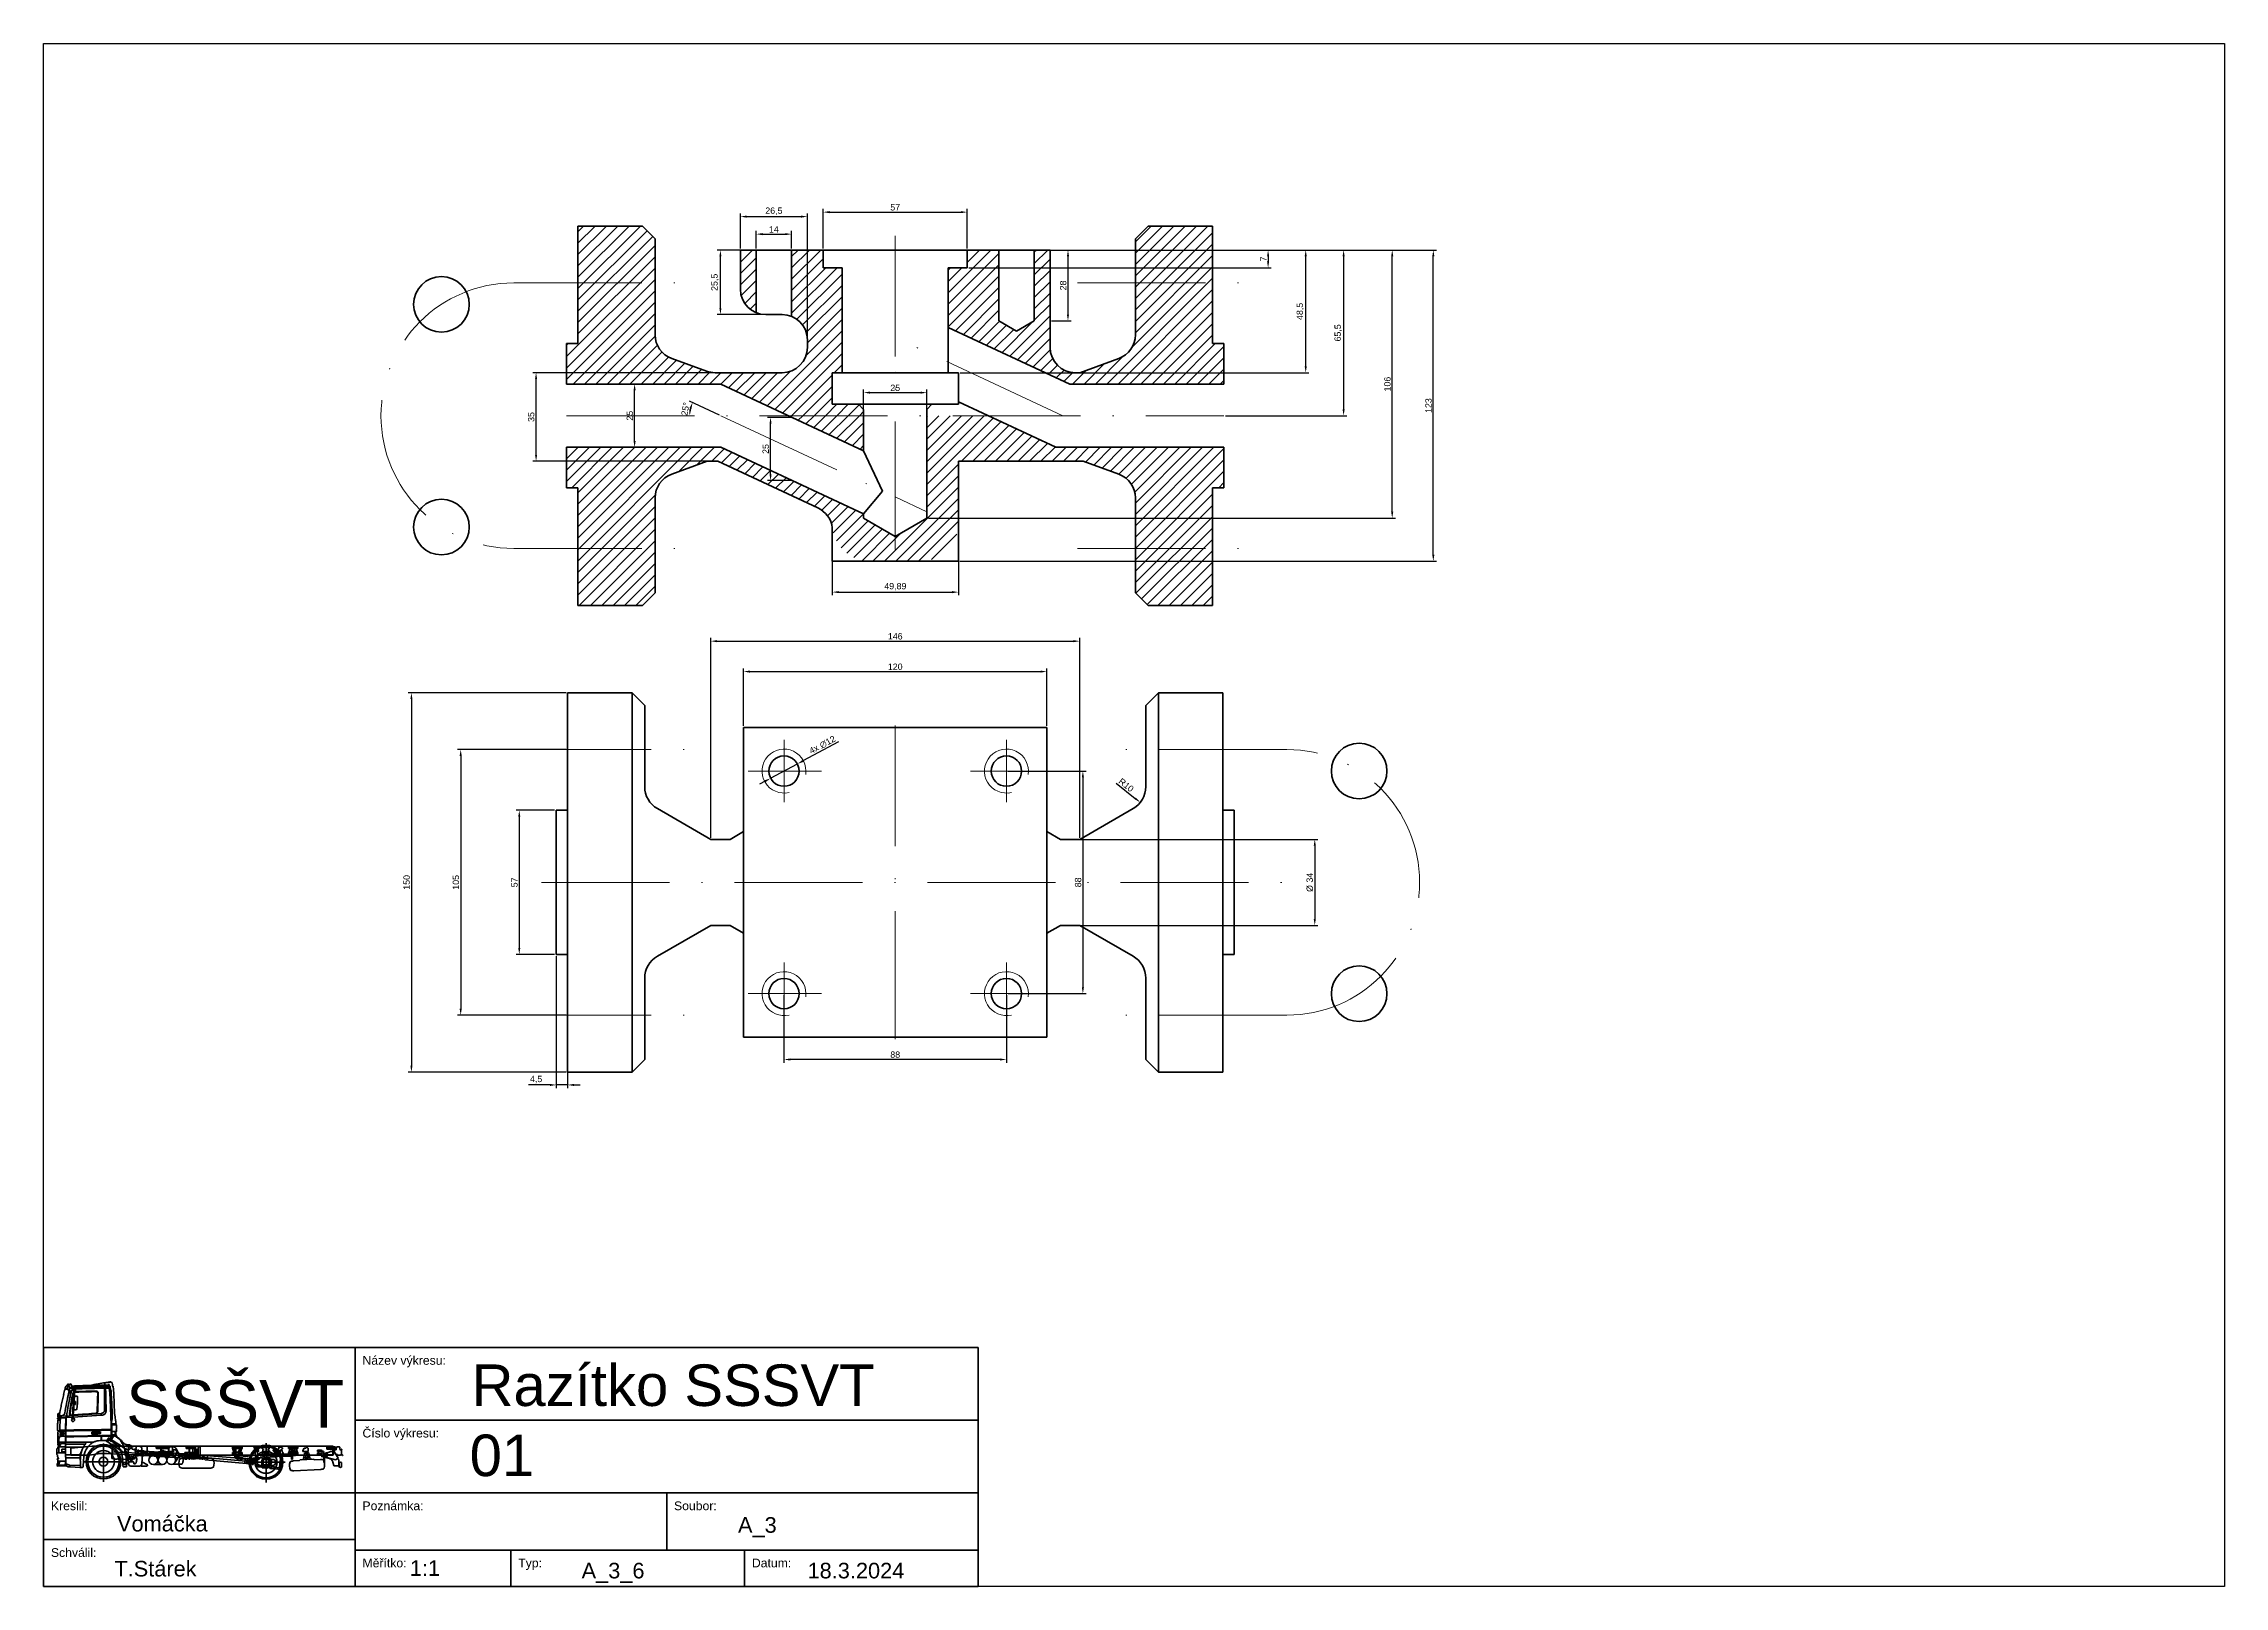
# Paper-space layout 'Layout1' of a CAD drawing. Header units: millimetres. Extents: x 29 to 449, y -4 to 293.
# The model-space entities are those that its viewports show. They can reach past a viewport. Long polylines and large blocks are cut down to what shows.
import ezdxf

# ---------------------------------------------------------------- set-up
doc = ezdxf.new("R2010")
doc.units = ezdxf.units.MM
doc.linetypes.add('ACAD_ISO10W100', pattern=[18, 12, -3, 0, -3])
for name, color, linetype, lineweight in [('KOTY', 4, 'Continuous', 15), ('OBRYS', 3, 'Continuous', 35), ('OSY', 1, 'ACAD_ISO10W100', 13), ('RAZITKO', 250, 'Continuous', 25), ('SRAF', 9, 'Continuous', 9), ('TEXT', 6, 'Continuous', 25), ('ZAVIT', 9, 'Continuous', 9)]:
    doc.layers.add(name, color=color, linetype=linetype, lineweight=lineweight)
doc.styles.get("Standard").update_dxf_attribs({"font": 'arial.ttf'})
doc.dimstyles.new('ISO-25', dxfattribs={"dimtxt": 2.5, "dimasz": 2.5, "dimexe": 1.25, "dimexo": 0.625, "dimtad": 1, "dimtxsty": 'Standard', "dimcen": 2.5, "dimadec": 0, "dimazin": 0, "dimtfac": 1, "dimtmove": 0, "dimatfit": 3, "dimfxl": 1, "dimarcsym": 0})

psp = doc.layouts.get("Layout1")

msp = doc.modelspace()

# ---------------------------------------------------------------- blocks, each defined once
blk = doc.blocks.new('Razitko')
at = {"layer": 'OBRYS'}
for p, q in [((180, 46), (0, 46)), ((0, 46), (0, 0)), ((60, 0), (60, 46)), ((180, 0), (180, 46)), ((180, 32), (60, 32)), ((180, 18), (0, 18)), ((120, 7), (120, 18)), ((180, 7), (180, 18)), ((0, 9), (60, 9)), ((180, 7), (60, 7)), ((90, 0), (90, 7)), ((135, 0), (135, 7)), ((0, 0), (180, 0))]:
    blk.add_line(p, q, dxfattribs=at)
at = {"layer": 'OBRYS', "color": 4, "linetype": 'Continuous'}
for p, q in [((4.13, 37.98), (4.13, 38.07)), ((4.13, 38.07), (4.58, 38.01)), ((4.13, 37.98), (4.56, 37.92)), ((6.79, 38.03), (7.42, 38.06)), ((6.96, 38.64), (7.53, 38.67)), ((7.06, 38.24), (7.63, 38.28)), ((7.09, 38.2), (7.46, 38.21)), ((7.25, 38.4), (7.3, 38.45)), ((7.25, 38.39), (7.62, 38.41)), ((7.25, 38.4), (7.25, 38.4)), ((7.3, 38.45), (7.49, 38.46)), ((7.42, 38.06), (7.98, 38.07)), ((7.46, 38.21), (7.82, 38.22)), ((7.48, 38.51), (10.82, 38.64)), ((7.48, 38.52), (7.49, 38.52)), ((7.48, 38.52), (7.48, 38.51)), ((7.49, 38.55), (7.55, 38.61)), ((7.49, 38.55), (7.49, 38.52)), ((7.49, 38.51), (7.49, 38.46)), ((7.53, 38.67), (8.24, 38.7)), ((7.55, 38.61), (7.65, 38.61)), ((7.62, 38.41), (8.22, 38.44)), ((7.63, 38.28), (8.41, 38.32)), ((7.65, 38.61), (7.66, 38.63)), ((7.82, 38.22), (8.49, 38.24)), ((7.98, 38.07), (9.09, 38.1)), ((8.22, 38.44), (9.05, 38.48)), ((8.24, 38.7), (9.19, 38.73)), ((8.41, 38.32), (9.2, 38.35)), ((8.49, 38.24), (9.11, 38.25)), ((9.05, 38.48), (9.88, 38.5)), ((9.09, 38.1), (9.81, 38.12)), ((9.11, 38.25), (9.52, 38.26)), ((9.19, 38.73), (9.95, 38.74)), ((9.2, 38.35), (9.89, 38.38)), ((9.52, 38.26), (10.4, 38.27)), ((9.81, 38.12), (10.36, 38.13)), ((9.88, 38.5), (10.71, 38.53)), ((9.89, 38.38), (10.59, 38.39)), ((9.95, 38.74), (10.67, 38.75)), ((10.36, 38.13), (10.84, 38.14)), ((10.4, 38.27), (10.91, 38.28)), ((10.59, 38.39), (11.16, 38.41)), ((10.63, 38.74), (10.64, 38.73)), ((10.64, 38.73), (10.74, 38.73)), ((10.67, 38.75), (11.05, 38.76)), ((10.71, 38.53), (11.08, 38.54)), ((10.74, 38.73), (10.81, 38.68)), ((10.81, 38.68), (10.81, 38.65)), ((10.81, 38.65), (10.82, 38.65)), ((10.81, 38.64), (10.81, 38.59)), ((10.81, 38.59), (11.02, 38.59)), ((10.82, 38.65), (10.82, 38.64)), ((10.84, 38.14), (10.94, 38.14)), ((10.91, 38.28), (11.89, 38.29)), ((11, 38.14), (11.13, 38.14)), ((11.02, 38.59), (11.08, 38.55)), ((11.05, 38.76), (11.77, 38.76)), ((11.08, 38.55), (11.38, 38.55)), ((11.08, 38.54), (11.08, 38.55)), ((11.13, 38.14), (12.66, 38.15)), ((11.16, 38.41), (11.69, 38.41)), ((11.38, 38.55), (11.77, 38.55)), ((11.69, 38.41), (11.99, 38.41)), ((11.7, 38.14), (11.72, 36.9)), ((11.74, 38.26), (11.76, 39.01)), ((11.76, 39.01), (11.77, 38.76)), ((11.77, 38.76), (12.24, 38.77)), ((11.89, 38.29), (12.66, 38.29)), ((11.94, 38.14), (11.97, 37.22)), ((12, 38.42), (12, 38.42)), ((12.24, 38.77), (12.56, 38.78)), ((12.51, 39.3), (12.52, 39.31)), ((12.58, 38.83), (12.61, 38.83)), ((12.65, 38.43), (12.75, 38.43)), ((12.65, 38.35), (12.75, 38.35)), ((12.65, 38.29), (12.73, 37.17)), ((12.75, 38.35), (12.75, 38.43)), ((12.75, 38.35), (12.76, 38.3)), ((12.76, 38.29), (12.78, 38.29)), ((12.78, 38.29), (12.84, 37.37)), ((12.81, 38.54), (12.83, 38.45)), ((12.83, 38.44), (12.88, 37.86)), ((12.92, 37.81), (12.97, 37.79)), ((13.4, 38.54), (13.5, 37.15)), ((3.13, 33.49), (3.2, 33.88)), ((4.09, 33.41), (4.16, 33.78)), ((4.16, 33.78), (4.24, 34.26)), ((4.24, 34.26), (4.35, 34.85)), ((4.35, 34.85), (4.49, 35.6)), ((4.49, 35.6), (4.58, 36.08)), ((4.57, 33.78), (4.68, 34.41)), ((4.68, 34.41), (4.79, 35.03)), ((4.79, 35.03), (4.91, 35.66)), ((4.86, 37.28), (5.15, 37.28)), ((4.91, 35.66), (5.03, 36.28)), ((5.05, 33.71), (5.11, 34.18)), ((5.11, 34.18), (5.17, 34.65)), ((5.15, 37.28), (5.18, 37.39)), ((5.16, 33.68), (5.2, 33.95)), ((5.17, 34.65), (5.24, 35.12)), ((5.18, 37.39), (5.19, 37.4)), ((5.2, 33.95), (5.23, 34.23)), ((5.23, 34.23), (5.27, 34.5)), ((5.24, 35.12), (5.35, 35.77)), ((5.27, 34.5), (5.33, 34.92)), ((5.33, 34.92), (5.37, 35.2)), ((5.37, 35.2), (5.43, 35.54)), ((5.43, 35.54), (5.47, 35.78)), ((5.55, 32.69), (5.68, 35.12)), ((5.7, 35.54), (5.79, 37.24)), ((5.72, 32.68), (5.85, 35.07)), ((5.84, 34.11), (5.84, 34.11)), ((5.87, 35.57), (5.96, 37.23)), ((5.97, 36.5), (5.97, 36.5)), ((6, 37.53), (6.02, 37.56)), ((6.45, 37.39), (6.51, 37.4)), ((6.51, 37.4), (6.72, 37.41)), ((6.72, 37.41), (6.76, 37.42)), ((6.76, 37.42), (7.21, 37.44)), ((6.9, 37.53), (7.44, 37.55)), ((7.21, 37.44), (7.99, 37.46)), ((7.44, 37.55), (8.11, 37.57)), ((7.99, 37.46), (8.67, 37.47)), ((8.11, 37.57), (9.06, 37.59)), ((8.67, 37.47), (9.23, 37.48)), ((9.06, 37.59), (9.87, 37.6)), ((9.23, 37.48), (9.73, 37.49)), ((9.73, 37.49), (10.07, 37.49)), ((9.87, 37.6), (10.11, 37.6)), ((10.31, 33.68), (10.33, 34.29)), ((10.33, 34.29), (10.35, 35.02)), ((10.35, 35.02), (10.38, 35.81)), ((10.38, 35.81), (10.4, 36.31)), ((10.4, 36.31), (10.42, 36.99)), ((10.41, 33.66), (10.43, 34.11)), ((10.43, 34.11), (10.45, 34.78)), ((10.45, 34.78), (10.48, 35.67)), ((10.48, 35.67), (10.5, 36.05)), ((10.5, 36.05), (10.51, 36.52)), ((10.51, 36.52), (10.52, 36.88)), ((10.52, 36.88), (10.53, 37.1)), ((11.72, 36.9), (11.74, 35.47)), ((11.74, 34.32), (11.74, 35.47)), ((11.97, 37.22), (12.01, 35.82)), ((12.01, 35.82), (12.05, 34.28)), ((12.73, 37.17), (12.8, 35.97)), ((12.8, 35.97), (12.88, 34.4)), ((12.84, 37.37), (12.9, 36.44)), ((12.88, 34.4), (12.94, 32.71)), ((12.9, 36.44), (12.95, 35.52)), ((12.95, 35.52), (13.03, 33.66)), ((12.97, 37.79), (12.99, 37.58)), ((12.99, 37.46), (12.99, 37.58)), ((12.99, 37.46), (13.01, 37.15)), ((13.01, 37.15), (13.12, 35.22)), ((13.03, 33.66), (13.09, 31.81)), ((13.12, 35.22), (13.19, 33.28)), ((13.5, 37.15), (13.6, 35.22)), ((13.6, 35.22), (13.68, 33.28)), ((2.68, 32.31), (2.69, 32.32)), ((2.68, 32.28), (2.71, 32.18)), ((2.71, 32.18), (2.79, 32.16)), ((2.71, 29.56), (2.72, 27.6)), ((2.72, 32.85), (2.76, 33.2)), ((2.72, 29.5), (2.72, 29.63)), ((2.72, 29.5), (2.74, 29.48)), ((2.73, 29.66), (2.81, 29.76)), ((2.74, 32.82), (2.77, 32.82)), ((2.74, 29.45), (2.83, 29.45)), ((2.75, 33.22), (2.77, 33.27)), ((2.75, 33.22), (2.77, 33.21)), ((2.75, 32.46), (2.84, 32.44)), ((2.75, 29.93), (3.22, 29.93)), ((2.76, 33.2), (2.77, 33.21)), ((2.76, 32.73), (2.77, 32.81)), ((2.76, 32.73), (2.79, 32.45)), ((2.77, 33.27), (2.78, 33.28)), ((2.77, 32.82), (2.79, 32.82)), ((2.77, 32.81), (2.77, 32.82)), ((2.77, 31.98), (3.22, 32)), ((2.78, 33.28), (2.81, 33.27)), ((2.78, 32.8), (2.79, 32.82)), ((2.78, 32.8), (2.85, 32.46)), ((2.78, 32.06), (2.82, 32.39)), ((2.79, 32.82), (2.8, 32.85)), ((2.8, 32.85), (2.84, 33.2)), ((2.8, 32.04), (3.22, 32.06)), ((2.8, 32.04), (2.88, 32.02)), ((2.81, 33.27), (2.92, 33.27)), ((2.81, 33.26), (2.81, 33.27)), ((2.81, 33.23), (2.81, 33.25)), ((2.81, 33.23), (2.84, 33.2)), ((2.82, 32.39), (2.9, 32.39)), ((2.82, 29.78), (2.82, 29.91)), ((2.83, 29.91), (3.32, 29.91)), ((2.83, 29.35), (2.83, 29.45)), ((2.84, 33.17), (2.97, 33.17)), ((2.88, 31.99), (2.88, 32.02)), ((2.92, 33.27), (2.99, 33.26)), ((2.95, 32.7), (3.02, 32.84)), ((2.96, 32.7), (2.95, 32.7)), ((2.97, 32.7), (2.96, 32.7)), ((2.96, 32.39), (3.27, 32.42)), ((2.97, 33.17), (3.14, 33.18)), ((3, 32.7), (2.97, 32.7)), ((2.99, 33.26), (3.14, 33.24)), ((3.06, 32.71), (3, 32.7)), ((3.02, 32.84), (3.08, 33.17)), ((3.02, 32.84), (3.57, 32.88)), ((3.09, 32.71), (3.06, 32.71)), ((3.09, 33.25), (3.13, 33.49)), ((3.15, 32.72), (3.09, 32.71)), ((3.12, 30.09), (4.22, 30.09)), ((3.13, 33.18), (3.14, 33.18)), ((3.14, 33.21), (3.14, 33.24)), ((3.14, 33.21), (3.14, 33.22)), ((3.14, 33.22), (3.15, 33.22)), ((3.14, 33.18), (3.14, 33.21)), ((3.14, 33.21), (3.14, 33.21)), ((3.14, 33.21), (3.14, 33.21)), ((3.14, 33.19), (3.14, 33.21)), ((3.14, 33.19), (3.15, 33.19)), ((3.15, 33.22), (3.15, 33.22)), ((3.15, 33.22), (3.17, 33.21)), ((3.15, 33.2), (3.17, 33.21)), ((3.15, 33.19), (3.15, 33.2)), ((3.18, 32.72), (3.15, 32.72)), ((3.17, 33.21), (3.18, 33.21)), ((3.17, 33.21), (3.18, 33.21)), ((3.18, 33.21), (3.18, 33.21)), ((3.23, 32.72), (3.18, 32.72)), ((3.2, 29.63), (3.65, 29.64)), ((3.2, 29.52), (3.2, 29.63)), ((3.2, 29.52), (3.84, 29.52)), ((3.2, 29.22), (3.31, 29.42)), ((3.21, 29.93), (4.19, 29.93)), ((3.21, 29.65), (3.31, 29.85)), ((3.22, 29.5), (3.29, 29.5)), ((3.31, 32.73), (3.23, 32.72)), ((3.27, 32.42), (4.27, 32.48)), ((3.34, 32.73), (3.31, 32.73)), ((3.31, 29.44), (3.31, 29.48)), ((3.32, 29.89), (3.32, 29.91)), ((3.32, 29.87), (3.32, 29.9)), ((3.33, 29.91), (4.2, 29.91)), ((3.4, 32.74), (3.34, 32.73)), ((3.35, 29.91), (3.35, 29.93)), ((3.42, 32.74), (4.27, 32.81)), ((4.16, 29.91), (4.16, 29.93)), ((4.21, 28.94), (4.22, 29.89)), ((4.22, 30.09), (4.23, 30.81)), ((4.22, 29.96), (4.22, 30.09)), ((4.28, 29.5), (4.29, 29.92)), ((4.28, 29.18), (4.28, 29.5)), ((4.29, 30.09), (4.3, 30.59)), ((4.29, 30.09), (5.83, 30.12)), ((4.29, 29.92), (4.29, 30.09)), ((4.29, 29.92), (5.82, 29.95)), ((4.3, 30.59), (4.31, 30.99)), ((4.38, 32.49), (5.54, 32.57)), ((4.42, 32.8), (5.56, 32.88)), ((5.42, 32.99), (5.56, 33)), ((5.55, 32.33), (5.56, 32.28)), ((5.72, 32.58), (11.06, 32.94)), ((5.73, 32.9), (11.06, 33.29)), ((5.74, 33.01), (5.89, 33.02)), ((5.82, 29.95), (11.13, 30.04)), ((5.83, 30.12), (11.13, 30.2)), ((5.89, 33.02), (6.28, 33.05)), ((6.28, 33.05), (6.36, 33.05)), ((6.36, 33.05), (6.57, 33.07)), ((6.57, 33.07), (6.72, 33.07)), ((6.72, 33.07), (7.06, 33.1)), ((7.06, 33.1), (7.5, 33.13)), ((7.5, 33.13), (8.12, 33.18)), ((8.12, 33.18), (8.68, 33.22)), ((8.68, 33.22), (9.24, 33.26)), ((9.24, 33.26), (9.86, 33.3)), ((9.32, 29.45), (9.32, 29.55)), ((9.33, 29.67), (9.51, 29.68)), ((9.38, 29.61), (10.85, 29.6)), ((9.39, 29.39), (10.85, 29.44)), ((9.51, 29.69), (9.51, 29.74)), ((10.38, 29.75), (10.38, 29.68)), ((10.39, 29.68), (10.89, 29.67)), ((10.89, 29.48), (10.89, 29.56)), ((11.06, 32.94), (11.06, 33.29)), ((11.13, 30.2), (12.98, 30.23)), ((11.13, 30.04), (12.98, 30.07)), ((12.94, 32.71), (12.98, 31.08)), ((12.98, 31.08), (13, 28.9)), ((13.09, 31.81), (13.12, 30.35)), ((13.1, 31.28), (13.88, 31.28)), ((13.1, 31.12), (13.91, 31.12)), ((13.12, 30.35), (13.13, 28.9)), ((13.12, 29.84), (13.46, 29.84)), ((13.12, 29.8), (13.9, 29.8)), ((13.12, 29.64), (13.15, 29.64)), ((13.15, 29.19), (13.15, 29.8)), ((13.46, 29.84), (14.03, 29.84)), ((13.76, 29.8), (13.76, 29.18)), ((13.76, 29.64), (13.9, 29.64)), ((13.88, 31.28), (13.98, 31.27)), ((13.9, 29.84), (13.9, 29.64)), ((13.91, 31.16), (13.98, 31.24)), ((13.91, 31.12), (13.91, 31.16)), ((13.91, 31.13), (13.91, 31.13)), ((13.92, 30.17), (14, 30.17)), ((13.93, 31.11), (14, 31.1)), ((13.98, 31.24), (13.98, 31.27)), ((14.02, 29.92), (14.02, 30)), ((14.02, 29.92), (14.02, 29.91)), ((14.02, 29.91), (14.05, 29.86)), ((14.03, 30.2), (14.03, 31.07)), ((14.03, 29.84), (14.03, 29.84)), ((2.57, 26.45), (2.57, 25.37)), ((2.57, 25.7), (3.05, 25.71)), ((2.6, 25.34), (2.65, 25.34)), ((2.65, 26.54), (2.69, 26.55)), ((2.72, 29.05), (2.72, 29.19)), ((2.72, 28.75), (2.72, 28.63)), ((2.72, 28.3), (2.72, 28.18)), ((2.72, 26.65), (2.9, 26.66)), ((2.73, 29.24), (2.76, 29.24)), ((2.73, 28.99), (2.73, 29.24)), ((2.73, 28.99), (2.83, 28.99)), ((2.73, 28.8), (2.79, 28.87)), ((2.73, 28.8), (2.74, 28.56)), ((2.73, 28.78), (2.73, 28.78)), ((2.73, 27.83), (2.73, 27.71)), ((2.74, 28.56), (2.83, 28.57)), ((2.74, 28.35), (2.8, 28.44)), ((2.74, 28.35), (2.74, 28.13)), ((2.74, 28.13), (2.83, 28.13)), ((2.74, 27.64), (2.76, 27.64)), ((2.74, 27.55), (2.81, 27.55)), ((2.75, 27.88), (2.82, 28.01)), ((2.75, 27.88), (2.75, 27.69)), ((2.75, 27.69), (2.76, 27.69)), ((2.75, 27.37), (2.81, 27.47)), ((2.75, 27.35), (2.75, 27.23)), ((2.76, 29.24), (2.82, 29.32)), ((2.76, 27.69), (2.76, 27.64)), ((2.76, 26.84), (4.19, 26.84)), ((2.77, 27.21), (3.06, 27.21)), ((2.81, 27.55), (2.81, 27.49)), ((2.83, 28.9), (2.83, 28.99)), ((2.83, 28.57), (2.83, 28.47)), ((2.83, 28.13), (2.83, 28.02)), ((2.9, 26.66), (2.91, 25.7)), ((3.07, 27.74), (4.19, 27.74)), ((3.09, 27.73), (3.11, 27.73)), ((3.09, 27.54), (3.09, 27.73)), ((3.09, 25.71), (4.15, 25.71)), ((3.2, 29.2), (3.2, 28.9)), ((3.2, 29.2), (3.63, 29.2)), ((3.29, 27.51), (4.19, 27.51)), ((3.49, 26.38), (3.49, 25.95)), ((3.52, 26.41), (4.2, 26.41)), ((3.52, 25.92), (4.2, 25.92)), ((4.18, 27.74), (4.19, 27.51)), ((4.19, 27.74), (4.2, 28.88)), ((4.19, 26.87), (4.19, 27.51)), ((4.19, 27.34), (4.37, 27.34)), ((4.19, 26.8), (7.58, 26.8)), ((4.2, 27.77), (4.29, 27.77)), ((4.22, 25.28), (4.36, 25.28)), ((4.24, 27.34), (4.38, 27.34)), ((4.26, 28.03), (4.27, 28.31)), ((4.26, 27.83), (4.26, 28.03)), ((4.27, 28.93), (4.28, 29.18)), ((4.27, 28.93), (5.82, 28.95)), ((4.27, 28.79), (4.27, 28.93)), ((4.27, 28.79), (5.81, 28.82)), ((4.27, 28.31), (4.27, 28.79)), ((4.27, 26.8), (7.67, 26.8)), ((4.36, 27.74), (9.1, 27.74)), ((4.36, 25.28), (4.38, 25.3)), ((4.37, 27.34), (4.38, 27.37)), ((4.37, 27.34), (4.38, 27.37)), ((4.38, 27.37), (7.74, 27.37)), ((4.38, 25.3), (6.94, 25.3)), ((5.25, 26.61), (9.38, 26.97)), ((5.25, 26.61), (9.38, 26.97)), ((5.25, 25.24), (5.25, 26.61)), ((5.25, 25.24), (5.25, 26.61)), ((5.25, 25.24), (7.97, 25.24)), ((5.25, 25.24), (7.97, 25.24)), ((5.81, 28.82), (11.06, 28.9)), ((5.82, 28.95), (11.13, 29.04)), ((6.94, 25.3), (6.95, 25.28)), ((6.95, 25.28), (7.07, 25.28)), ((7.07, 25.59), (7.07, 24.46)), ((7.72, 27.37), (7.82, 27.37)), ((7.82, 27.37), (7.84, 27.34)), ((7.84, 27.34), (7.98, 27.34)), ((8.86, 25.29), (10.45, 25.52)), ((8.86, 25.29), (10.45, 25.52)), ((9.09, 27.74), (9.57, 27.74)), ((9.33, 29.33), (9.51, 29.32)), ((9.52, 29.32), (9.52, 29.26)), ((9.92, 27), (13.38, 27)), ((9.92, 27), (13.38, 27)), ((10.39, 29.28), (10.39, 29.35)), ((10.4, 29.35), (10.89, 29.38)), ((11.06, 28.15), (11.06, 28.9)), ((11.12, 28.15), (11.13, 28.9)), ((11.13, 29.04), (13, 29.06)), ((11.13, 28.9), (13, 28.9)), ((11.32, 25.59), (11.87, 25.59)), ((11.32, 25.59), (11.87, 25.59)), ((11.53, 24.01), (11.53, 27.49)), ((12.13, 27.87), (12.2, 27.89)), ((12.19, 25.58), (13.38, 25.51)), ((12.19, 25.58), (13.38, 25.51)), ((12.2, 27.89), (12.28, 27.84)), ((12.28, 27.82), (13.71, 26.93)), ((12.54, 28.08), (13.13, 28.9)), ((12.58, 28.59), (12.59, 28.52)), ((12.59, 28.52), (12.67, 28.47)), ((12.7, 28.48), (14.12, 27.59)), ((12.87, 28.04), (13.55, 28.98)), ((12.9, 27.97), (12.96, 27.95)), ((12.9, 27.13), (12.91, 27.32)), ((12.9, 27.13), (13.28, 27.11)), ((12.91, 27.32), (13.29, 27.3)), ((13, 28.9), (13.13, 28.9)), ((13, 28.9), (13.13, 28.9)), ((13.13, 29.14), (13.13, 29.01)), ((13.13, 29.01), (13.15, 29.01)), ((13.13, 28.94), (13.17, 28.94)), ((13.15, 29.2), (13.19, 29.2)), ((13.15, 29.01), (13.15, 29.14)), ((13.15, 24.6), (13.29, 27.35)), ((13.19, 29.2), (13.76, 29.2)), ((13.19, 29.18), (13.76, 29.18)), ((13.22, 25.93), (18.18, 25.67)), ((13.29, 27.35), (13.43, 27.34)), ((13.38, 27), (19.23, 27)), ((13.38, 25.52), (16.2, 25.37)), ((13.43, 27.34), (13.44, 27.43)), ((13.44, 27.43), (13.87, 27.41)), ((13.7, 26.96), (14.13, 26.69)), ((13.87, 27.41), (14.16, 27.1)), ((14.09, 27.59), (14.54, 27.3)), ((14.13, 26.69), (15.3, 25.84)), ((14.16, 27.1), (14.28, 27.1)), ((14.28, 27.1), (14.29, 27.27)), ((14.29, 27.27), (14.57, 27.32)), ((14.54, 27.3), (15.68, 26.48)), ((14.56, 27.03), (14.57, 27.32)), ((14.56, 27.03), (16.6, 26.89)), ((15.3, 25.84), (15.59, 25.72)), ((15.36, 27.63), (15.42, 27.56)), ((15.62, 26.44), (15.64, 26.44)), ((15.64, 25.65), (16.27, 25.41)), ((15.68, 26.48), (15.84, 26.41)), ((15.71, 26.11), (15.93, 25.96)), ((15.72, 26.06), (15.94, 25.91)), ((15.72, 25.25), (16.1, 25.23)), ((15.72, 25.23), (15.72, 25.25)), ((15.72, 25.23), (16.17, 25.21)), ((15.74, 26.09), (15.86, 26.4)), ((15.86, 25.53), (15.87, 25.03)), ((15.86, 25.47), (15.88, 25.47)), ((15.88, 25.47), (15.89, 25.09)), ((15.91, 25.93), (15.93, 25.96)), ((15.94, 26.43), (16.33, 26.28)), ((16.1, 25.23), (16.1, 25.24)), ((16.11, 25.24), (16.2, 25.27)), ((16.18, 24.96), (16.18, 25.52)), ((16.19, 25.23), (16.2, 25.36)), ((16.19, 25.23), (16.48, 25.22)), ((16.2, 25.36), (16.26, 25.79)), ((16.2, 25.37), (17.71, 25.3)), ((16.34, 26.42), (16.36, 26.58)), ((16.34, 26.42), (16.34, 26.42)), ((16.42, 26.48), (16.51, 26.45)), ((16.56, 27.22), (16.76, 27.11)), ((16.6, 26.89), (16.61, 26.96)), ((16.61, 26.96), (17.31, 26.93)), ((16.68, 27), (16.76, 27.11)), ((16.76, 27.11), (16.76, 27.11)), ((16.78, 27.11), (16.82, 27.15)), ((16.78, 26.6), (16.82, 26.7)), ((16.82, 26.98), (17.26, 27)), ((16.83, 27.08), (16.85, 27.13)), ((16.86, 27.06), (16.9, 27.09)), ((16.91, 27.02), (16.93, 27.07)), ((16.94, 27), (16.98, 27.03)), ((17, 27), (17.01, 27.01)), ((17.01, 26.56), (17.01, 26.66)), ((17.26, 27), (17.63, 27.01)), ((17.31, 26.99), (17.83, 26.97)), ((17.31, 26.93), (17.31, 26.99)), ((17.47, 26.37), (17.58, 26.42)), ((17.61, 26.31), (17.64, 26.19)), ((17.61, 26.31), (17.83, 26.29)), ((17.63, 27.01), (18, 27)), ((17.64, 26.19), (17.79, 26.19)), ((17.69, 25.72), (17.71, 25.29)), ((17.7, 25.16), (17.71, 25.29)), ((17.71, 25.3), (18.66, 25.25)), ((17.73, 24.91), (17.75, 25.32)), ((17.75, 25.32), (17.95, 25.31)), ((17.77, 26.42), (17.78, 26.52)), ((17.77, 26.42), (17.84, 26.42)), ((17.78, 26.52), (17.84, 26.52)), ((17.78, 26.06), (17.79, 26.19)), ((17.78, 26.06), (17.99, 26.05)), ((17.83, 26.97), (17.85, 26.74)), ((17.83, 26.29), (17.84, 26.42)), ((17.84, 26.52), (17.85, 26.73)), ((17.95, 25.28), (17.95, 25.31)), ((17.95, 25.28), (18.04, 25.28)), ((17.99, 26.08), (18.09, 26.08)), ((17.99, 26.05), (17.99, 26.08)), ((18, 27), (18.44, 26.98)), ((18.04, 25.28), (18.09, 26.08)), ((18.04, 25.13), (18.04, 25.28)), ((18.09, 26.23), (18.21, 26.22)), ((18.09, 26.08), (18.09, 26.23)), ((18.15, 25.12), (18.21, 26.22)), ((18.18, 25.67), (18.79, 25.64)), ((18.21, 26.22), (18.33, 26.22)), ((18.27, 25.11), (18.28, 25.32)), ((18.28, 25.32), (18.78, 25.31)), ((18.32, 26.01), (18.33, 26.22)), ((18.32, 26.01), (18.81, 25.96)), ((18.45, 25.23), (18.46, 25.27)), ((18.45, 25.23), (18.54, 25.17)), ((18.46, 25.27), (18.49, 25.31)), ((18.49, 25.31), (18.59, 25.3)), ((18.5, 26.05), (18.51, 26.09)), ((18.5, 26.05), (18.54, 26.01)), ((18.51, 26.09), (18.6, 26.14)), ((18.54, 26.01), (18.64, 26)), ((18.59, 25.3), (18.59, 25.32)), ((18.6, 26.14), (19, 26.12)), ((18.63, 25.98), (18.64, 26)), ((18.76, 25.06), (18.83, 26.2)), ((18.79, 25.64), (28.71, 25.01)), ((18.9, 26.58), (18.92, 26.42)), ((18.91, 26.42), (18.92, 26.42)), ((18.98, 25.24), (19.23, 25.24)), ((19, 26.12), (19.23, 26.07)), ((19.23, 27), (25.28, 27)), ((19.23, 26.07), (19.37, 26.05)), ((19.23, 25.24), (25.28, 25.24)), ((19.32, 25.17), (19.37, 26.03)), ((19.37, 26.03), (19.37, 26.05)), ((19.37, 26.03), (27.22, 25.54)), ((19.66, 25.15), (19.71, 26.01)), ((19.97, 26.82), (19.99, 26.92)), ((19.97, 26.82), (19.97, 26.82)), ((19.97, 26.81), (19.97, 26.82)), ((19.97, 26.81), (19.97, 26.8)), ((19.97, 26.8), (19.97, 26.79)), ((19.97, 26.79), (19.97, 26.78)), ((19.97, 26.78), (19.97, 26.77)), ((19.97, 26.77), (19.97, 26.76)), ((19.97, 26.76), (19.97, 26.75)), ((19.97, 26.75), (19.97, 26.42)), ((19.97, 26.42), (19.97, 26.08)), ((19.97, 26.08), (19.97, 25.75)), ((19.97, 25.75), (19.97, 25.74)), ((19.97, 25.74), (19.97, 25.72)), ((19.97, 25.74), (19.97, 25.74)), ((19.97, 25.74), (19.97, 25.74)), ((19.97, 25.72), (19.97, 25.69)), ((19.97, 25.69), (19.97, 25.67)), ((19.97, 25.67), (20.5, 25.67)), ((19.99, 26.92), (20, 26.93)), ((20, 26.94), (20.01, 26.95)), ((20, 26.93), (20, 26.94)), ((20.01, 26.95), (20.02, 26.96)), ((20.02, 26.96), (20.04, 26.96)), ((20.04, 26.96), (20.06, 26.96)), ((20.06, 26.96), (20.07, 26.97)), ((20.06, 26.96), (20.06, 26.96)), ((20.07, 26.97), (20.1, 26.98)), ((20.07, 26.97), (20.07, 26.97)), ((20.07, 25.27), (20.07, 25.67)), ((20.07, 25.28), (20.07, 25.29)), ((20.07, 25.28), (20.07, 25.28)), ((20.07, 25.28), (20.07, 25.28)), ((20.1, 26.98), (23.92, 26.98)), ((20.14, 25.21), (20.14, 25.19)), ((20.5, 25.67), (20.51, 25.67)), ((20.51, 25.67), (20.53, 25.67)), ((20.53, 25.67), (20.54, 25.66)), ((20.54, 25.66), (20.63, 25.65)), ((20.63, 25.65), (20.64, 25.64)), ((20.64, 25.64), (20.66, 25.64)), ((20.65, 25.64), (20.66, 25.64)), ((20.66, 25.64), (20.67, 25.64)), ((20.67, 25.64), (21.76, 25.64)), ((21.68, 26.83), (21.68, 26.88)), ((21.68, 26.88), (24.14, 26.88)), ((21.68, 26.83), (21.69, 26.83)), ((21.68, 26.83), (21.68, 26.83)), ((21.68, 25.83), (21.68, 25.84)), ((21.68, 25.83), (21.69, 25.82)), ((21.68, 25.78), (21.68, 25.83)), ((21.68, 25.78), (21.69, 25.77)), ((21.69, 26.64), (21.69, 26.77)), ((21.69, 25.82), (24.14, 25.85)), ((21.69, 25.77), (21.69, 25.76)), ((21.69, 25.53), (21.69, 25.71)), ((21.76, 25.64), (21.78, 25.64)), ((21.78, 25.86), (21.88, 25.87)), ((21.78, 25.64), (21.8, 25.65)), ((21.8, 25.65), (21.81, 25.65)), ((21.81, 26.52), (24.02, 26.52)), ((21.81, 25.65), (21.88, 25.68)), ((21.81, 25.41), (24.02, 25.41)), ((21.88, 25.68), (21.89, 25.68)), ((21.89, 25.68), (21.89, 25.69)), ((21.89, 25.69), (21.91, 25.69)), ((21.91, 25.69), (22.11, 25.69)), ((22.11, 25.69), (22.13, 25.69)), ((22.13, 25.69), (22.13, 25.68)), ((22.13, 25.68), (22.14, 25.68)), ((22.14, 25.68), (22.21, 25.65)), ((22.21, 25.65), (22.22, 25.65)), ((22.22, 25.65), (22.24, 25.64)), ((22.24, 25.64), (22.26, 25.64)), ((22.26, 25.64), (23.35, 25.64)), ((22.59, 25.95), (22.59, 26.76)), ((22.63, 26.19), (22.63, 26.76)), ((22.66, 26.83), (23.2, 26.83)), ((22.66, 26.79), (23.2, 26.79)), ((22.66, 26.15), (23.08, 26.15)), ((22.66, 25.87), (23.2, 25.87)), ((22.83, 25.98), (23.05, 25.98)), ((23.2, 26.79), (23.2, 26.83)), ((23.2, 25.87), (23.2, 26.08)), ((23.35, 25.64), (23.36, 25.64)), ((23.36, 25.64), (23.38, 25.64)), ((23.36, 25.64), (23.37, 25.64)), ((23.38, 25.64), (23.39, 25.65)), ((23.39, 25.65), (23.48, 25.66)), ((23.48, 25.66), (23.49, 25.67)), ((23.49, 25.67), (23.51, 25.67)), ((23.51, 25.67), (23.52, 25.67)), ((23.52, 25.67), (24.05, 25.67)), ((23.88, 25.19), (23.88, 25.67)), ((23.88, 25.38), (24.12, 25.62)), ((23.88, 25.51), (23.99, 25.62)), ((23.88, 25.22), (23.88, 25.59)), ((23.88, 25.58), (24.12, 25.34)), ((23.88, 25.45), (23.99, 25.34)), ((23.88, 25.22), (23.88, 25.17)), ((23.91, 25.62), (24.48, 25.62)), ((23.91, 25.34), (24.48, 25.34)), ((23.92, 26.98), (23.95, 26.97)), ((23.95, 26.97), (23.96, 26.96)), ((23.95, 26.97), (23.95, 26.97)), ((23.96, 26.96), (23.96, 26.96)), ((23.96, 26.96), (23.98, 26.96)), ((23.98, 26.96), (24, 26.96)), ((23.98, 25.34), (24.25, 25.62)), ((23.98, 25.62), (24.25, 25.34)), ((24, 26.96), (24.01, 26.95)), ((24.01, 26.95), (24.02, 26.94)), ((24.02, 26.94), (24.02, 26.93)), ((24.02, 26.93), (24.03, 26.92)), ((24.03, 26.92), (24.05, 26.82)), ((24.05, 26.82), (24.05, 26.82)), ((24.05, 26.82), (24.05, 26.81)), ((24.05, 26.81), (24.05, 26.8)), ((24.05, 26.8), (24.05, 26.79)), ((24.05, 26.79), (24.05, 26.78)), ((24.05, 26.78), (24.05, 26.77)), ((24.05, 26.77), (24.05, 26.76)), ((24.05, 26.76), (24.05, 26.75)), ((24.05, 26.75), (24.05, 26.42)), ((24.05, 26.42), (24.06, 26.43)), ((24.05, 26.42), (24.05, 26.08)), ((24.05, 26.08), (24.05, 25.75)), ((24.05, 25.9), (24.13, 25.9)), ((24.05, 25.75), (24.05, 25.74)), ((24.05, 25.74), (24.05, 25.67)), ((24.06, 26.43), (24.12, 26.5)), ((24.1, 25.97), (24.11, 25.98)), ((24.1, 25.94), (24.1, 25.97)), ((24.1, 25.94), (24.11, 25.94)), ((24.11, 25.98), (24.86, 25.98)), ((24.11, 25.94), (24.12, 25.94)), ((24.11, 25.94), (24.18, 25.94)), ((24.11, 25.34), (24.29, 25.62)), ((24.11, 25.62), (24.29, 25.34)), ((24.12, 25.98), (24.12, 26.71)), ((24.13, 25.86), (24.13, 25.9)), ((24.13, 25.86), (24.21, 25.86)), ((24.14, 26.88), (24.14, 26.88)), ((24.15, 26.64), (24.15, 26.77)), ((24.15, 25.74), (24.15, 25.53)), ((24.18, 25.9), (24.18, 25.94)), ((24.18, 25.9), (24.79, 25.9)), ((24.21, 25.81), (24.21, 25.9)), ((24.24, 25.34), (24.42, 25.62)), ((24.24, 25.62), (24.42, 25.34)), ((24.27, 25.62), (24.51, 25.38)), ((24.27, 25.34), (24.51, 25.58)), ((24.4, 25.62), (24.51, 25.51)), ((24.4, 25.34), (24.51, 25.45)), ((24.51, 25.22), (24.51, 25.59)), ((24.51, 25.52), (24.7, 25.52)), ((24.51, 25.37), (24.86, 25.37)), ((24.51, 25.22), (24.51, 25.17)), ((24.7, 25.52), (24.7, 25.58)), ((24.7, 25.54), (24.91, 25.54)), ((24.75, 25.85), (24.75, 25.9)), ((24.75, 25.85), (24.77, 25.85)), ((24.77, 25.67), (24.77, 25.85)), ((24.77, 25.84), (24.79, 25.84)), ((24.79, 25.94), (24.86, 25.94)), ((24.79, 25.9), (24.79, 25.94)), ((24.79, 25.84), (24.83, 25.85)), ((24.83, 25.85), (24.91, 25.85)), ((24.85, 25.98), (24.85, 26.71)), ((24.86, 25.98), (24.86, 25.97)), ((24.86, 25.94), (24.86, 25.97)), ((24.86, 25.94), (24.86, 25.94)), ((24.86, 25.37), (24.87, 25.37)), ((24.87, 25.37), (24.89, 25.37)), ((24.89, 25.37), (24.9, 25.36)), ((24.9, 25.36), (24.91, 25.36)), ((24.91, 25.61), (24.91, 25.91)), ((24.91, 25.91), (25.02, 25.91)), ((24.91, 25.54), (24.91, 25.61)), ((24.91, 25.61), (25.02, 25.61)), ((24.91, 25.36), (24.93, 25.35)), ((24.93, 25.35), (24.94, 25.35)), ((24.94, 25.35), (24.95, 25.34)), ((24.95, 25.34), (24.96, 25.33)), ((24.96, 26.04), (24.96, 26.27)), ((24.96, 26.27), (25.18, 26.27)), ((24.96, 26.04), (25.02, 26.04)), ((24.96, 25.33), (25.02, 25.27)), ((25.02, 25.91), (25.02, 26.04)), ((25.02, 25.25), (25.02, 25.61)), ((25.02, 25.25), (25.18, 25.25)), ((25.04, 25.25), (25.13, 25.16)), ((25.18, 26.29), (25.34, 26.29)), ((25.18, 26.27), (25.18, 26.29)), ((25.18, 25.22), (25.18, 25.25)), ((25.18, 25.22), (25.34, 25.22)), ((25.28, 27), (30.82, 27)), ((25.28, 25.24), (30.82, 25.24)), ((25.34, 26.27), (25.34, 26.29)), ((25.34, 26.27), (25.52, 26.27)), ((25.34, 25.22), (25.34, 25.25)), ((25.34, 25.25), (25.52, 25.25)), ((25.49, 25.66), (25.6, 25.67)), ((25.49, 25.48), (25.49, 25.66)), ((25.49, 25.48), (25.52, 25.48)), ((25.52, 26.27), (25.53, 26.27)), ((25.52, 25.48), (25.53, 25.48)), ((25.53, 26.48), (26.11, 25.41)), ((25.53, 26.27), (25.53, 26.27)), ((25.53, 26.27), (25.53, 26.26)), ((25.53, 26.06), (25.53, 26.26)), ((25.53, 26.06), (25.7, 26.06)), ((25.53, 25.26), (25.53, 25.48)), ((25.53, 25.48), (25.53, 25.48)), ((25.53, 25.48), (25.53, 25.48)), ((25.53, 25.25), (25.53, 25.26)), ((25.53, 25.25), (25.53, 25.25)), ((25.6, 25.67), (25.6, 25.87)), ((25.6, 25.87), (25.7, 25.87)), ((25.7, 25.87), (25.7, 26.06)), ((27.06, 24.68), (27.11, 25.54)), ((27.22, 25.77), (28.54, 25.77)), ((27.22, 24.6), (27.22, 25.77)), ((27.22, 25.54), (27.26, 25.49)), ((27.23, 25.1), (27.27, 25.7)), ((27.27, 25.7), (27.64, 25.68)), ((27.44, 26.52), (27.44, 26.88)), ((27.44, 26.88), (29.28, 26.88)), ((27.44, 26.52), (29.28, 26.52)), ((27.44, 25.77), (29.28, 25.77)), ((27.44, 25.41), (27.44, 25.77)), ((27.44, 25.41), (29.28, 25.41)), ((27.6, 25.08), (27.64, 25.68)), ((27.62, 25.37), (27.95, 25.35)), ((27.92, 24.6), (28.54, 25.22)), ((27.95, 25.35), (27.96, 25.45)), ((27.96, 25.45), (28.01, 25.45)), ((27.99, 25.06), (28.02, 25.61)), ((28.02, 25.61), (28.25, 25.6)), ((28.05, 25.83), (28.05, 26.77)), ((28.06, 24.5), (28.13, 25.6)), ((28.08, 25.83), (28.08, 26.77)), ((28.12, 26.83), (28.61, 26.83)), ((28.12, 26.8), (28.61, 26.8)), ((28.12, 25.8), (28.61, 25.8)), ((28.23, 25.39), (28.25, 25.6)), ((28.23, 25.39), (28.69, 25.34)), ((28.43, 25.45), (28.53, 25.52)), ((28.43, 25.42), (28.43, 25.45)), ((28.43, 25.42), (28.46, 25.38)), ((28.46, 25.38), (28.56, 25.38)), ((28.53, 25.52), (28.96, 25.48)), ((28.54, 25.22), (28.54, 25.77)), ((28.56, 25.35), (28.56, 25.38)), ((28.61, 26.8), (28.61, 26.83)), ((28.61, 25.77), (28.61, 25.8)), ((28.66, 24.42), (28.76, 25.57)), ((28.71, 25.1), (28.71, 26.86)), ((28.71, 26.86), (29.08, 26.86)), ((28.96, 25.48), (29.25, 25.37)), ((29.08, 26.73), (29.08, 26.86)), ((29.08, 26.73), (29.11, 26.73)), ((29.11, 24.79), (29.11, 26.73)), ((29.25, 25.37), (29.31, 25.37)), ((29.28, 26.52), (29.28, 26.88)), ((29.28, 25.41), (29.28, 25.77)), ((29.29, 24.63), (29.35, 25.28)), ((29.31, 25.37), (29.35, 25.31)), ((29.35, 25.28), (29.35, 25.31)), ((29.35, 25.28), (30.61, 25.17)), ((29.44, 25.07), (29.44, 26.51)), ((29.76, 24.79), (29.76, 26.73)), ((29.76, 26.73), (29.8, 26.73)), ((29.8, 26.86), (30.16, 26.86)), ((29.8, 26.73), (29.8, 26.86)), ((30.16, 25.1), (30.16, 26.86)), ((30.82, 27), (36.36, 27)), ((30.82, 25.24), (36.36, 25.24)), ((31.04, 25.09), (31.2, 25.23)), ((31.2, 25.23), (39.18, 24.53)), ((36.36, 27), (41.9, 27)), ((36.36, 26.52), (36.36, 26.88)), ((36.36, 26.88), (38.21, 26.88)), ((36.36, 26.52), (38.21, 26.52)), ((36.36, 25.41), (36.36, 25.77)), ((36.36, 25.77), (38.21, 25.77)), ((36.36, 25.41), (38.21, 25.41)), ((36.36, 25.24), (37.01, 25.24)), ((36.38, 26.56), (36.46, 26.4)), ((36.64, 26.57), (36.64, 26.57)), ((36.67, 26.67), (36.67, 26.64)), ((36.67, 26.3), (37, 25.66)), ((36.67, 25.72), (36.7, 25.54)), ((36.7, 26.59), (37.02, 25.99)), ((36.73, 26.33), (37.1, 25.6)), ((36.98, 25.83), (36.98, 26.77)), ((37.01, 25.83), (37.01, 26.77)), ((37.01, 25.24), (37.57, 25.24)), ((37.02, 25.59), (37.07, 24.98)), ((37.04, 26.83), (37.53, 26.83)), ((37.04, 26.8), (37.53, 26.8)), ((37.04, 25.8), (37.53, 25.8)), ((37.29, 25.83), (37.29, 25.83)), ((37.29, 25.83), (37.29, 25.83)), ((37.29, 25.83), (37.29, 25.83)), ((37.29, 25.83), (37.29, 25.83)), ((37.29, 25.83), (37.29, 25.83)), ((37.48, 25.6), (37.85, 26.33)), ((37.5, 24.98), (37.55, 25.59)), ((37.5, 24.98), (37.55, 25.59)), ((37.53, 26.8), (37.53, 26.83)), ((37.53, 25.77), (37.53, 25.8)), ((37.56, 25.99), (37.89, 26.6)), ((37.57, 25.66), (37.9, 26.3)), ((37.57, 25.24), (41.9, 25.24)), ((37.61, 25.22), (37.65, 25.27)), ((37.87, 25.54), (37.9, 25.72)), ((37.89, 26.6), (37.89, 26.63)), ((37.9, 26.65), (37.91, 26.67)), ((37.93, 26.57), (37.93, 26.57)), ((38.11, 26.4), (38.19, 26.56)), ((38.21, 26.52), (38.21, 26.88)), ((38.21, 25.41), (38.21, 25.77)), ((40.93, 25.27), (39.87, 25.12)), ((40.5, 26.68), (40.5, 26.71)), ((40.5, 26.71), (40.59, 26.71)), ((40.5, 26.68), (40.59, 26.68)), ((40.5, 26.04), (40.5, 26.07)), ((40.5, 26.07), (40.59, 26.07)), ((40.5, 26.04), (40.59, 26.04)), ((40.63, 26.1), (40.63, 26.65)), ((40.66, 26.78), (41.3, 26.78)), ((40.66, 25.98), (40.66, 26.78)), ((40.66, 26.63), (40.66, 26.4)), ((40.66, 26.63), (40.86, 26.63)), ((40.66, 26.4), (40.8, 26.4)), ((40.66, 25.98), (41.3, 25.98)), ((40.69, 25.98), (40.69, 26.78)), ((40.75, 26.33), (40.78, 24.53)), ((40.86, 26.64), (40.89, 26.67)), ((40.86, 26.64), (40.86, 26.43)), ((40.89, 26.67), (41.07, 26.67)), ((40.89, 26.67), (40.89, 26.43)), ((40.93, 25.27), (41.28, 25.32)), ((41.07, 26.67), (41.07, 26.43)), ((41.07, 26.67), (41.1, 26.64)), ((41.1, 26.64), (41.1, 26.43)), ((41.1, 26.64), (41.1, 26.43)), ((41.1, 26.63), (41.3, 26.64)), ((41.16, 26.41), (41.3, 26.41)), ((41.21, 26.34), (41.24, 24.53)), ((41.27, 25.98), (41.27, 26.78)), ((41.28, 25.32), (41.99, 25.38)), ((41.3, 25.98), (41.3, 26.78)), ((41.3, 26.64), (41.3, 26.41)), ((41.33, 26.1), (41.33, 26.65)), ((41.37, 26.71), (41.46, 26.71)), ((41.37, 26.68), (41.46, 26.68)), ((41.37, 26.07), (41.46, 26.07)), ((41.37, 26.04), (41.46, 26.04)), ((41.46, 26.68), (41.46, 26.71)), ((41.46, 26.04), (41.46, 26.07)), ((41.9, 27), (49.29, 27)), ((41.9, 25.24), (49.29, 25.24)), ((41.99, 25.38), (42.03, 25.38)), ((42.03, 25.38), (42.29, 25.42)), ((42.09, 25.56), (42.09, 25.68)), ((42.09, 25.56), (42.12, 25.56)), ((42.12, 25.7), (42.23, 25.7)), ((42.12, 25.46), (42.12, 25.56)), ((42.16, 25.43), (42.57, 25.43)), ((42.21, 26.68), (42.3, 26.68)), ((42.21, 26.67), (42.21, 26.68)), ((42.21, 26.42), (42.21, 26.44)), ((42.21, 26.42), (42.23, 26.42)), ((42.23, 26.4), (42.23, 26.42)), ((42.25, 25.85), (42.25, 26.25)), ((42.25, 25.81), (42.25, 25.85)), ((42.25, 25.81), (42.27, 25.81)), ((42.25, 25.78), (42.27, 25.78)), ((42.25, 25.72), (42.25, 25.78)), ((42.26, 26.38), (42.33, 26.38)), ((42.26, 26.26), (42.33, 26.26)), ((42.27, 25.78), (42.27, 25.81)), ((42.29, 25.42), (43.43, 25.49)), ((42.3, 26.76), (43.25, 26.76)), ((42.3, 26.68), (42.3, 26.76)), ((42.34, 26.36), (42.34, 26.27)), ((42.45, 25.78), (42.45, 25.81)), ((42.45, 25.81), (42.69, 25.81)), ((42.45, 25.78), (42.48, 25.78)), ((42.48, 25.72), (42.48, 25.78)), ((42.49, 25.7), (42.61, 25.7)), ((42.49, 25), (42.52, 25.27)), ((42.52, 25.27), (43.24, 25.23)), ((42.6, 25.46), (42.6, 25.56)), ((42.6, 25.56), (42.63, 25.56)), ((42.63, 25.56), (42.63, 25.68)), ((42.69, 25.81), (42.7, 25.81)), ((42.7, 25.69), (42.7, 25.81)), ((42.7, 25.69), (42.9, 25.69)), ((42.83, 24.82), (42.83, 27.58)), ((42.83, 19.98), (42.83, 27.36)), ((42.9, 25.77), (42.97, 25.84)), ((42.9, 25.69), (42.9, 25.77)), ((43.03, 25.63), (43.03, 25.82)), ((43.03, 25.63), (43.32, 25.63)), ((43.21, 24.93), (43.24, 25.23)), ((43.22, 26.27), (43.22, 26.36)), ((43.23, 26.38), (43.33, 26.38)), ((43.23, 26.26), (43.26, 26.25)), ((43.25, 26.68), (43.25, 26.76)), ((43.25, 26.68), (43.34, 26.68)), ((43.32, 25.85), (43.38, 25.85)), ((43.32, 25.63), (43.32, 25.85)), ((43.33, 26.12), (43.33, 26.14)), ((43.33, 26.12), (43.38, 26.12)), ((43.34, 26.67), (43.34, 26.68)), ((43.35, 26.4), (43.35, 26.45)), ((43.38, 26.09), (43.38, 26.12)), ((43.38, 26.09), (43.53, 26.09)), ((43.38, 25.85), (43.38, 25.9)), ((43.38, 25.9), (43.53, 25.9)), ((43.43, 25.49), (43.59, 25.48)), ((43.53, 25.9), (43.53, 26.09)), ((43.59, 25.48), (43.63, 25.48)), ((43.63, 25.48), (43.99, 25.5)), ((43.99, 25.5), (44.52, 25.51)), ((44.24, 26.26), (44.25, 26.27)), ((44.24, 26.07), (44.24, 26.26)), ((44.24, 26.07), (44.25, 26.06)), ((44.25, 26.27), (44.31, 26.27)), ((44.25, 26.06), (44.35, 26.06)), ((44.27, 26.61), (44.28, 26.62)), ((44.27, 26.44), (44.27, 26.61)), ((44.27, 26.44), (44.28, 26.43)), ((44.28, 26.62), (44.39, 26.62)), ((44.28, 26.43), (44.31, 26.43)), ((44.31, 26.27), (44.31, 26.43)), ((44.36, 26.08), (44.36, 26.1)), ((44.36, 26.1), (44.41, 26.1)), ((44.36, 26.08), (44.36, 26.08)), ((44.37, 25.92), (44.37, 25.99)), ((44.37, 25.92), (44.37, 25.92)), ((44.37, 25.92), (44.37, 25.88)), ((44.37, 25.88), (44.4, 25.88)), ((44.39, 26.62), (44.77, 26.52)), ((44.4, 26.01), (44.47, 26.01)), ((44.4, 25.82), (44.4, 25.88)), ((44.41, 26.1), (44.41, 26.1)), ((44.41, 26.1), (44.41, 26.1)), ((44.41, 26.1), (44.41, 26.1)), ((44.42, 26.11), (44.44, 26.11)), ((44.43, 25.79), (44.73, 25.79)), ((44.45, 26.09), (44.45, 26.11)), ((44.46, 26.04), (44.46, 26.08)), ((44.46, 26.04), (44.47, 26.04)), ((44.47, 26.02), (44.47, 26.03)), ((44.52, 25.51), (45.24, 25.5)), ((44.68, 26.02), (44.68, 26.03)), ((44.69, 26.04), (44.69, 26.04)), ((44.69, 26.01), (44.76, 26.01)), ((44.7, 26.04), (44.7, 26.08)), ((44.7, 26.08), (44.71, 26.08)), ((44.71, 26.08), (44.79, 26.17)), ((44.76, 25.82), (44.76, 25.88)), ((44.76, 25.88), (44.78, 25.88)), ((44.78, 25.92), (44.78, 25.99)), ((44.78, 25.88), (44.79, 25.92)), ((44.78, 25.92), (44.79, 25.92)), ((44.79, 26.5), (44.83, 26.39)), ((44.79, 26.17), (45.11, 26.17)), ((44.83, 26.39), (45.27, 26.39)), ((44.92, 25.73), (44.92, 26.17)), ((44.92, 25.73), (45.23, 25.73)), ((44.94, 26.07), (44.94, 26.17)), ((44.96, 26.05), (45.23, 26.05)), ((45.11, 26.09), (45.11, 26.17)), ((45.11, 26.09), (45.17, 26.09)), ((45.17, 26.09), (45.18, 26.1)), ((45.18, 26.1), (45.18, 26.1)), ((45.18, 26.1), (45.29, 26.1)), ((45.23, 26.05), (45.26, 26.02)), ((45.23, 25.73), (45.26, 25.75)), ((45.24, 25.5), (45.68, 25.49)), ((45.26, 25.75), (45.26, 26.02)), ((45.27, 26.7), (45.27, 26.75)), ((45.27, 26.7), (45.28, 26.7)), ((45.27, 26.39), (45.28, 26.7)), ((45.28, 26.77), (45.29, 26.77)), ((45.29, 26.8), (45.34, 26.8)), ((45.29, 26.77), (45.29, 26.8)), ((45.29, 26.77), (45.29, 26.77)), ((45.29, 26.07), (45.29, 26.1)), ((45.29, 26.07), (45.58, 26.07)), ((45.34, 26.8), (45.34, 26.8)), ((45.47, 25.27), (45.58, 24.83)), ((45.53, 26.83), (45.72, 26.83)), ((45.58, 26.07), (45.58, 26.1)), ((45.58, 26.1), (45.68, 26.1)), ((45.68, 26.23), (45.82, 26.23)), ((45.68, 26.1), (45.68, 26.1)), ((45.68, 26.1), (45.69, 26.09)), ((45.68, 25.49), (45.77, 25.49)), ((45.69, 26.09), (45.75, 26.09)), ((45.73, 26.84), (45.74, 26.84)), ((45.74, 26.84), (45.77, 26.84)), ((45.74, 26.84), (45.74, 26.84)), ((45.75, 26.09), (45.75, 26.3)), ((45.77, 25.49), (47.2, 25.47)), ((45.78, 26.86), (45.78, 26.87)), ((45.78, 26.87), (45.78, 26.87)), ((45.79, 26.88), (45.84, 26.88)), ((45.84, 26.88), (45.86, 26.88)), ((45.84, 26.41), (45.89, 26.41)), ((45.84, 26.38), (45.84, 26.41)), ((45.86, 26.88), (45.88, 26.88)), ((45.87, 26.71), (45.88, 26.71)), ((45.87, 26.65), (45.87, 26.71)), ((45.87, 26.65), (45.98, 26.65)), ((45.87, 26.45), (45.87, 26.51)), ((45.87, 26.51), (45.98, 26.51)), ((45.87, 26.45), (45.89, 26.45)), ((45.88, 26.88), (45.89, 26.88)), ((45.88, 26.71), (45.89, 26.71)), ((45.89, 26.71), (45.89, 26.88)), ((45.89, 26.41), (45.89, 26.45)), ((45.97, 25.04), (46.03, 25.27)), ((45.98, 26.51), (45.98, 26.65)), ((47.14, 26.52), (47.14, 26.88)), ((47.14, 26.88), (48.98, 26.88)), ((47.14, 26.52), (48.98, 26.52)), ((47.14, 25.77), (48.98, 25.77)), ((47.14, 25.41), (47.14, 25.77)), ((47.14, 25.41), (48.98, 25.41)), ((47.2, 25.47), (47.75, 25.47)), ((47.22, 25.81), (47.29, 25.98)), ((47.52, 25.84), (47.61, 26.05)), ((47.61, 26.05), (47.87, 26.05)), ((47.69, 26.73), (47.79, 26.57)), ((47.7, 26.52), (47.7, 26.52)), ((47.75, 25.83), (47.75, 26.77)), ((47.75, 26.63), (47.75, 26.63)), ((47.75, 25.47), (48.09, 25.5)), ((47.78, 25.83), (47.78, 26.77)), ((47.79, 26.57), (47.79, 26.56)), ((47.82, 26.83), (48.31, 26.83)), ((47.82, 26.8), (48.31, 26.8)), ((47.82, 25.8), (48.31, 25.8)), ((47.84, 26.26), (48.18, 25.54)), ((47.91, 26.54), (47.92, 26.55)), ((48.09, 25.5), (48.1, 25.5)), ((48.2, 26.55), (48.21, 26.54)), ((48.23, 26.45), (48.57, 25.73)), ((48.25, 26.05), (48.51, 26.05)), ((48.26, 25.21), (48.35, 25.21)), ((48.31, 26.8), (48.31, 26.83)), ((48.31, 25.77), (48.31, 25.8)), ((48.33, 26.57), (48.43, 26.73)), ((48.33, 26.56), (48.33, 26.57)), ((48.35, 25.38), (48.59, 25.38)), ((48.35, 25.31), (48.6, 25.31)), ((48.42, 26.52), (48.42, 26.52)), ((48.5, 25.29), (48.5, 25.2)), ((48.51, 26.05), (48.6, 25.84)), ((48.59, 25.38), (48.6, 25.31)), ((48.83, 25.98), (48.9, 25.81)), ((48.98, 26.52), (48.98, 26.88)), ((48.98, 25.41), (48.98, 25.77)), ((49.29, 27), (51.14, 27)), ((49.29, 25.24), (51.14, 25.24)), ((49.95, 26.15), (50.19, 26.58)), ((49.95, 25.99), (49.95, 26.15)), ((49.95, 25.99), (50.96, 25.99)), ((50.09, 24.88), (50.27, 25.66)), ((50.19, 26.58), (50.52, 26.58)), ((50.27, 25.66), (51.07, 25.7)), ((50.48, 24.86), (50.58, 25.51)), ((50.52, 26.7), (50.61, 26.79)), ((50.52, 26.58), (50.52, 26.7)), ((50.58, 25.51), (50.63, 25.61)), ((50.61, 26.79), (50.74, 26.79)), ((50.61, 25.99), (50.62, 25.68)), ((50.63, 25.61), (50.72, 25.62)), ((50.71, 25.68), (50.71, 25.99)), ((50.72, 25.62), (50.78, 25.52)), ((50.74, 26.79), (50.83, 26.7)), ((50.78, 25.52), (50.94, 24.89)), ((50.83, 26.58), (50.83, 26.7)), ((50.83, 26.58), (50.96, 26.58)), ((50.96, 25.99), (50.96, 26.58)), ((51.07, 25.7), (51.23, 24.94)), ((51.14, 27), (55.75, 27)), ((51.14, 25.24), (55.75, 25.24)), ((52.72, 26.06), (52.72, 26.12)), ((52.72, 26.06), (52.72, 26.06)), ((52.72, 25.62), (52.72, 25.62)), ((52.72, 25.56), (52.72, 25.62)), ((52.73, 25.66), (52.73, 25.66)), ((52.77, 25.97), (52.8, 25.95)), ((52.77, 25.71), (52.8, 25.73)), ((52.83, 26.23), (53.06, 26.23)), ((52.83, 25.45), (53.14, 25.45)), ((52.95, 25.84), (52.95, 25.84)), ((52.95, 25.84), (52.95, 25.84)), ((52.95, 25.84), (52.95, 25.84)), ((52.95, 25.84), (52.95, 25.84)), ((53.06, 26.23), (53.14, 26.23)), ((53.14, 26.23), (53.21, 26.23)), ((53.14, 26.02), (53.75, 26.02)), ((53.14, 25.66), (53.56, 25.66)), ((53.14, 25.45), (53.45, 25.45)), ((53.21, 26.23), (53.45, 26.23)), ((53.55, 25.24), (54.55, 25.24)), ((53.55, 25.02), (53.55, 25.24)), ((53.56, 26.06), (53.56, 26.12)), ((53.56, 26.06), (53.56, 26.06)), ((53.56, 25.15), (53.56, 25.79)), ((53.56, 25.79), (53.57, 25.79)), ((53.56, 25.56), (53.56, 25.62)), ((53.56, 25.62), (53.56, 25.62)), ((53.93, 25.79), (53.95, 25.79)), ((53.95, 23.87), (53.95, 25.79)), ((53.95, 25.62), (54.1, 25.62)), ((54.1, 23.87), (54.1, 25.62)), ((54.15, 25.65), (54.43, 25.68)), ((54.22, 25.44), (54.39, 25.61)), ((54.22, 25.57), (54.26, 25.61)), ((54.22, 24.98), (54.22, 25.6)), ((54.22, 25.31), (54.43, 25.52)), ((54.22, 25.52), (54.43, 25.31)), ((54.22, 25.18), (54.43, 25.39)), ((54.22, 25.39), (54.43, 25.18)), ((54.22, 25.05), (54.43, 25.26)), ((54.22, 25.26), (54.43, 25.05)), ((54.24, 25.61), (54.42, 25.61)), ((54.27, 25.61), (54.43, 25.44)), ((54.4, 25.61), (54.43, 25.57)), ((54.41, 25.35), (55.66, 25.35)), ((54.41, 25.29), (54.41, 25.35)), ((54.41, 25.29), (55.66, 25.29)), ((54.43, 24.87), (54.43, 25.7)), ((54.45, 25.72), (54.48, 25.72)), ((54.48, 24.85), (54.48, 25.72)), ((54.54, 26.79), (55.35, 26.79)), ((54.54, 26.4), (54.54, 26.79)), ((54.54, 26.47), (55.66, 26.47)), ((54.54, 26.4), (55.66, 26.4)), ((54.55, 25.66), (55.23, 25.96)), ((54.55, 24.83), (54.55, 25.66)), ((54.57, 25.37), (54.57, 25.55)), ((54.58, 25.56), (54.6, 25.56)), ((54.58, 25.36), (54.6, 25.36)), ((54.58, 25.21), (54.6, 25.21)), ((54.62, 25.22), (54.62, 25.35)), ((55.23, 25.96), (55.26, 25.98)), ((55.26, 25.98), (55.84, 25.98)), ((55.35, 26.79), (55.53, 26.58)), ((55.53, 26.4), (55.53, 26.58)), ((55.73, 26.52), (55.76, 26.82)), ((55.73, 25.42), (55.73, 26.33)), ((55.75, 25.24), (55.75, 27)), ((55.76, 26.82), (55.8, 26.82)), ((55.78, 26.49), (55.97, 26.46)), ((55.8, 26.82), (55.8, 26.84)), ((55.8, 25.42), (55.8, 26.33)), ((55.8, 26.04), (55.8, 26.21)), ((55.8, 26.16), (56.07, 26.16)), ((55.8, 26.04), (55.82, 26.04)), ((55.82, 26.86), (55.92, 26.89)), ((55.82, 26.04), (55.82, 26.21)), ((55.83, 26.26), (55.94, 26.3)), ((55.84, 26.24), (55.95, 26.28)), ((55.84, 25.98), (55.86, 25.98)), ((55.86, 25.98), (55.86, 25.98)), ((55.86, 25.98), (55.87, 25.98)), ((55.87, 25.98), (55.88, 25.98)), ((55.88, 25.98), (55.89, 25.97)), ((55.89, 25.97), (55.9, 25.97)), ((55.9, 25.97), (55.9, 25.97)), ((55.9, 25.97), (55.92, 25.97)), ((55.92, 25.97), (55.92, 25.97)), ((55.92, 25.97), (55.93, 25.96)), ((55.93, 25.96), (55.93, 25.96)), ((55.93, 25.96), (55.94, 25.96)), ((55.94, 25.96), (55.94, 25.95)), ((55.94, 25.95), (55.95, 25.95)), ((55.95, 25.95), (55.95, 25.95)), ((55.95, 25.95), (55.96, 25.94)), ((55.96, 25.94), (56.72, 24.7)), ((55.96, 25.94), (55.96, 25.94)), ((55.97, 26.33), (56, 26.44)), ((55.98, 26.86), (56.05, 26.86)), ((55.99, 26.32), (56.13, 26.85)), ((56.07, 26.28), (56.27, 26.28)), ((56.07, 26.16), (56.07, 26.28)), ((56.17, 26.52), (56.18, 26.51)), ((56.21, 26.52), (56.24, 26.55)), ((56.21, 25.53), (56.27, 25.53)), ((56.24, 26.74), (56.33, 26.79)), ((56.24, 26.55), (56.31, 26.5)), ((56.27, 26.28), (56.3, 26.28)), ((56.27, 25.53), (56.3, 25.53)), ((56.33, 26.31), (56.33, 26.47)), ((56.33, 25.47), (56.33, 25.5)), ((56.39, 26.64), (56.39, 26.7)), ((56.39, 25.41), (56.54, 25.41)), ((56.42, 26.78), (56.47, 26.84)), ((56.57, 26.89), (56.97, 26.89)), ((56.6, 25.32), (56.6, 25.35)), ((56.66, 25.26), (57.16, 25.26)), ((57.03, 26.45), (57.03, 26.82)), ((57.07, 26.35), (57.15, 26.28)), ((57.24, 26.28), (57.38, 26.42)), ((57.27, 25.35), (57.39, 25.35)), ((57.37, 25.61), (57.37, 26.22)), ((57.44, 25.44), (57.62, 25.25)), ((57.48, 25.31), (57.58, 25.21)), ((2.6, 23.18), (2.68, 23.32)), ((2.61, 24.5), (2.61, 24.46)), ((2.63, 23.16), (4.27, 23.18)), ((2.67, 24.56), (2.81, 24.56)), ((2.68, 23.32), (4.36, 23.32)), ((2.7, 23.34), (2.7, 23.35)), ((2.7, 23.34), (4.36, 23.34)), ((2.73, 24.3), (2.76, 24.12)), ((2.74, 23.35), (2.8, 23.35)), ((2.77, 24.08), (2.77, 24.08)), ((2.78, 24.1), (4.29, 24.1)), ((2.79, 24.03), (2.79, 24.01)), ((2.8, 24.04), (2.86, 24.04)), ((2.81, 23.37), (2.83, 23.35)), ((2.84, 23.35), (3, 23.35)), ((2.85, 24.1), (4.29, 24.1)), ((2.91, 24.04), (3.04, 24.04)), ((4.18, 23.59), (4.18, 23.39)), ((4.18, 23.59), (4.3, 23.59)), ((4.18, 23.39), (4.2, 23.25)), ((4.2, 23.25), (4.62, 23.07)), ((4.21, 24.1), (4.24, 23.59)), ((4.25, 24.74), (7.07, 24.74)), ((4.29, 24.1), (4.36, 23.32)), ((4.3, 23.59), (4.84, 23.37)), ((5.03, 23.32), (5.04, 23.33)), ((5.04, 23.33), (7.01, 23.25)), ((5.16, 22.99), (6.99, 22.92)), ((6.99, 22.92), (7.08, 22.91)), ((7.01, 23.25), (7.02, 23.22)), ((7.02, 23.22), (7.08, 23.22)), ((7.08, 22.91), (7.08, 24.14)), ((7.08, 22.91), (7.4, 22.9)), ((7.62, 23.08), (7.68, 24.14)), ((7.66, 24.01), (15.33, 24.01)), ((11.53, 24.01), (11.53, 20.13)), ((13.15, 24.6), (13.72, 24.57)), ((13.72, 24.57), (13.78, 24.5)), ((13.78, 24.5), (14.16, 24.48)), ((14.16, 24.53), (16.63, 24.4)), ((14.16, 24.48), (14.16, 24.53)), ((15.41, 23.01), (15.97, 23.01)), ((15.53, 23.83), (15.81, 23.83)), ((15.58, 23.46), (15.79, 23.46)), ((15.87, 25.03), (15.87, 24.84)), ((15.91, 25.07), (16.04, 25.06)), ((15.91, 25.05), (16.04, 25.04)), ((15.94, 24.69), (15.94, 24.27)), ((15.94, 24.3), (15.96, 24.3)), ((15.94, 24.27), (15.95, 23.71)), ((15.95, 23.71), (15.97, 23.01)), ((15.96, 24.68), (15.96, 24.3)), ((15.98, 24.73), (16.04, 24.73)), ((15.98, 24.71), (16.04, 24.71)), ((16, 24.9), (16.07, 24.98)), ((16.11, 23.65), (16.12, 23.64)), ((16.12, 25.07), (16.12, 25.11)), ((16.12, 23.64), (16.29, 23.63)), ((16.38, 23.72), (16.4, 23.95)), ((16.45, 24), (17.33, 23.95)), ((16.53, 24.8), (16.55, 25.1)), ((16.53, 24.8), (16.54, 24.75)), ((16.58, 24.92), (16.69, 24.71)), ((16.62, 24.35), (16.63, 24.4)), ((16.62, 24.35), (16.93, 24.34)), ((16.93, 24.4), (17.4, 24.54)), ((16.93, 24.34), (16.93, 24.4)), ((17.15, 24.69), (17.28, 24.89)), ((17.31, 24.71), (17.32, 24.77)), ((17.32, 24.77), (17.33, 25.06)), ((17.36, 23.67), (17.37, 23.9)), ((17.4, 24.49), (17.4, 24.54)), ((17.4, 24.49), (17.46, 24.49)), ((17.41, 25.17), (17.7, 25.16)), ((17.44, 23.58), (17.62, 23.57)), ((17.46, 24.49), (17.47, 24.68)), ((17.47, 24.68), (17.53, 24.68)), ((17.53, 24.61), (17.53, 24.68)), ((17.53, 24.61), (17.65, 24.61)), ((17.62, 23.57), (17.62, 23.57)), ((17.65, 24.61), (17.66, 24.92)), ((17.66, 24.92), (17.73, 24.91)), ((17.7, 25.2), (17.79, 25.16)), ((17.72, 25.14), (18.17, 25.11)), ((17.76, 24.99), (17.76, 25.03)), ((17.79, 25.15), (17.79, 25.16)), ((17.79, 25.15), (18.17, 25.13)), ((17.8, 24.89), (17.86, 24.81)), ((18.04, 25.13), (18.15, 25.12)), ((18.15, 25.12), (18.27, 25.11)), ((18.17, 25.11), (18.17, 25.13)), ((18.54, 25.17), (18.94, 25.14)), ((18.67, 23.22), (18.84, 23.13)), ((18.84, 23.13), (19.91, 23.13)), ((18.94, 25.14), (19.17, 25.16)), ((18.94, 23.99), (20, 23.38)), ((19.17, 25.16), (19.32, 25.15)), ((19.32, 25.15), (19.32, 25.17)), ((19.32, 25.17), (27.17, 24.68)), ((19.91, 23.13), (20.07, 23.4)), ((20, 23.38), (20.03, 23.42)), ((20.03, 23.42), (20.07, 23.4)), ((20.14, 25.19), (23.88, 25.19)), ((20.36, 24.83), (20.56, 25.18)), ((20.36, 24.83), (20.42, 24.79)), ((20.4, 24.76), (20.63, 25.14)), ((20.55, 25.19), (20.62, 25.15)), ((20.62, 25.15), (20.7, 25.12)), ((20.7, 25.12), (20.79, 25.11)), ((20.79, 25.11), (20.84, 25.12)), ((21.13, 23.47), (22.89, 23.47)), ((21.57, 25.05), (22.01, 25.04)), ((21.88, 23.92), (21.89, 23.93)), ((21.91, 24.75), (22.01, 24.76)), ((21.91, 23.88), (22.01, 23.87)), ((22.01, 25.04), (22.45, 25.05)), ((22.01, 24.76), (22.11, 24.75)), ((22.01, 23.87), (22.11, 23.88)), ((22.13, 23.94), (22.14, 23.92)), ((23.18, 25.12), (23.23, 25.11)), ((23.23, 25.11), (23.32, 25.12)), ((23.32, 25.12), (23.4, 25.15)), ((23.4, 25.15), (23.44, 25.17)), ((23.43, 25.19), (23.67, 24.66)), ((23.52, 25.19), (23.63, 24.92)), ((23.59, 24.84), (23.63, 24.86)), ((23.63, 24.86), (23.63, 24.92)), ((23.66, 24.82), (23.67, 24.83)), ((23.66, 24.82), (23.66, 24.82)), ((23.66, 24.82), (23.67, 24.81)), ((23.67, 24.84), (23.94, 25.11)), ((23.67, 24.84), (23.67, 24.84)), ((23.67, 24.83), (23.67, 24.84)), ((23.67, 24.81), (23.67, 24.8)), ((23.67, 24.8), (23.67, 24.79)), ((23.67, 24.79), (23.67, 24.78)), ((23.67, 24.78), (23.78, 24.39)), ((23.78, 24.39), (23.82, 24.39)), ((23.88, 25.17), (24.51, 25.17)), ((23.92, 24.73), (24.15, 25.15)), ((23.92, 25.04), (23.93, 25.05)), ((23.92, 25.03), (23.92, 25.04)), ((23.92, 25.03), (23.93, 25.02)), ((23.92, 25.03), (23.92, 25.03)), ((23.93, 25.07), (23.94, 25.07)), ((23.93, 25.06), (23.93, 25.07)), ((23.93, 25.05), (23.93, 25.06)), ((23.93, 25.05), (23.93, 25.05)), ((23.93, 25.02), (23.98, 24.83)), ((23.94, 25.12), (23.95, 25.12)), ((23.94, 25.11), (23.94, 25.12)), ((23.94, 25.11), (23.94, 25.11)), ((23.94, 25.11), (23.94, 25.11)), ((23.94, 25.08), (23.96, 25.09)), ((23.94, 25.07), (23.94, 25.08)), ((23.95, 25.13), (23.95, 25.17)), ((23.95, 25.13), (23.95, 25.13)), ((23.95, 25.13), (23.95, 25.13)), ((23.95, 25.13), (23.95, 25.13)), ((23.95, 25.13), (23.95, 25.13)), ((23.95, 25.13), (23.95, 25.13)), ((23.95, 25.13), (23.95, 25.13)), ((23.95, 25.12), (23.95, 25.13)), ((23.95, 25.12), (23.95, 25.12)), ((23.95, 25.12), (23.95, 25.12)), ((23.96, 25.1), (23.97, 25.1)), ((23.96, 25.1), (23.96, 25.1)), ((23.96, 25.09), (23.96, 25.1)), ((23.96, 25.09), (23.96, 25.1)), ((23.96, 25.09), (23.96, 25.1)), ((23.97, 25.13), (23.97, 25.17)), ((23.97, 25.13), (23.97, 25.13)), ((23.97, 25.13), (23.97, 25.13)), ((23.97, 25.12), (23.97, 25.13)), ((23.97, 25.12), (23.97, 25.12)), ((23.97, 25.12), (23.97, 25.12)), ((23.97, 25.12), (23.97, 25.12)), ((23.97, 25.12), (23.97, 25.12)), ((23.97, 25.12), (23.97, 25.12)), ((23.97, 25.12), (23.97, 25.12)), ((23.97, 25.12), (23.97, 25.12)), ((23.97, 25.12), (23.97, 25.12)), ((23.97, 25.12), (23.97, 25.12)), ((23.97, 25.11), (23.97, 25.12)), ((23.97, 25.11), (23.97, 25.11)), ((23.97, 25.11), (23.97, 25.11)), ((23.97, 25.11), (23.97, 25.11)), ((23.97, 25.11), (23.97, 25.11)), ((23.97, 25.11), (23.97, 25.11)), ((23.97, 25.11), (23.97, 25.11)), ((23.97, 25.11), (23.97, 25.11)), ((23.97, 25.11), (23.97, 25.11)), ((23.97, 25.11), (23.97, 25.11)), ((23.97, 25.1), (23.97, 25.11)), ((23.97, 25.1), (23.97, 25.11)), ((23.97, 25.1), (23.97, 25.11)), ((23.97, 25.1), (23.97, 25.11)), ((23.97, 25.1), (23.97, 25.11)), ((23.97, 25.1), (23.97, 25.11)), ((23.97, 25.11), (23.97, 25.11)), ((23.97, 25.11), (23.97, 25.11)), ((24.08, 25.17), (24.28, 25.12)), ((24.29, 25.11), (24.2, 25.11)), ((24.2, 25.11), (24.21, 25.11)), ((24.21, 25.11), (24.23, 25.11)), ((24.28, 25.12), (24.29, 25.11)), ((24.28, 25.11), (24.29, 25.11)), ((24.51, 25.17), (24.51, 25.19)), ((24.89, 23.54), (25.04, 23.54)), ((24.99, 23.54), (25.04, 23.54)), ((25.04, 23.53), (25.04, 23.62)), ((25.04, 23.53), (25.22, 23.53)), ((25.13, 25.16), (25.14, 25.14)), ((25.14, 25.14), (25.16, 25.12)), ((25.16, 25.12), (25.17, 25.11)), ((25.16, 25.12), (25.17, 25.11)), ((25.16, 25.12), (25.17, 25.11)), ((25.16, 25.12), (25.17, 25.11)), ((25.17, 25.11), (25.17, 25.1)), ((25.17, 25.11), (25.17, 25.1)), ((25.17, 25.11), (25.17, 25.1)), ((25.17, 25.1), (25.33, 24.83)), ((25.22, 23.53), (25.22, 23.79)), ((25.22, 23.54), (26.58, 23.54)), ((25.26, 23.83), (26.07, 24.92)), ((25.27, 24.81), (25.32, 24.85)), ((25.33, 24.83), (25.4, 24.89)), ((26.14, 25.06), (26.58, 25.06)), ((26.82, 24.67), (28.03, 24.67)), ((26.82, 22.77), (32.06, 22.77)), ((27.17, 24.68), (27.21, 24.71)), ((27.2, 24.51), (27.23, 25.1)), ((27.2, 24.51), (27.56, 24.48)), ((27.22, 24.6), (27.92, 24.6)), ((27.56, 24.48), (27.6, 25.08)), ((27.58, 24.79), (27.92, 24.77)), ((27.91, 24.67), (27.92, 24.77)), ((27.91, 24.67), (27.97, 24.66)), ((27.96, 24.5), (27.99, 25.06)), ((27.96, 24.5), (28.18, 24.49)), ((28.17, 24.79), (30.71, 24.79)), ((28.18, 24.49), (28.19, 24.7)), ((28.19, 24.7), (28.65, 24.69)), ((28.36, 24.65), (28.4, 24.69)), ((28.36, 24.63), (28.36, 24.65)), ((28.36, 24.63), (28.44, 24.54)), ((28.4, 24.69), (28.5, 24.68)), ((28.44, 24.54), (28.87, 24.51)), ((28.5, 24.68), (28.5, 24.69)), ((28.71, 25.1), (29.03, 25.1)), ((28.71, 25.01), (39.69, 24.05)), ((28.71, 24.88), (29.03, 24.88)), ((28.71, 24.79), (28.71, 24.88)), ((28.84, 24.77), (28.84, 24.9)), ((28.87, 24.51), (29.18, 24.56)), ((29.03, 24.88), (29.03, 25.1)), ((29.18, 24.56), (29.24, 24.56)), ((29.24, 24.56), (29.29, 24.6)), ((29.29, 24.63), (30.56, 24.52)), ((29.29, 24.6), (29.29, 24.63)), ((29.85, 25.1), (30.16, 25.1)), ((29.85, 24.88), (29.85, 25.1)), ((29.85, 24.88), (30.16, 24.88)), ((30.04, 24.77), (30.04, 24.9)), ((30.16, 24.79), (30.16, 24.88)), ((30.55, 24.5), (30.56, 24.52)), ((30.55, 24.5), (30.67, 24.49)), ((30.56, 24.52), (30.61, 25.17)), ((30.61, 25.17), (30.61, 25.19)), ((30.61, 25.19), (30.73, 25.18)), ((30.67, 24.49), (30.68, 24.55)), ((30.68, 24.55), (30.73, 25.12)), ((30.68, 24.55), (30.99, 24.52)), ((30.73, 25.12), (30.73, 25.18)), ((30.73, 25.12), (31.04, 25.09)), ((30.85, 24.67), (32.06, 24.67)), ((30.99, 24.52), (31.12, 24.37)), ((31.12, 24.37), (39.1, 23.67)), ((31.47, 24.34), (31.55, 25.2)), ((37.18, 24.59), (37.19, 24.49)), ((37.55, 24.84), (37.61, 24.85)), ((37.61, 24.85), (37.91, 24.86)), ((37.91, 24.86), (38.46, 24.92)), ((38.02, 24.48), (38.32, 24.51)), ((38.32, 24.51), (38.6, 24.55)), ((38.46, 24.92), (38.99, 24.99)), ((38.6, 24.55), (38.89, 24.58)), ((38.77, 23.7), (38.84, 24.56)), ((38.89, 24.58), (39.17, 24.6)), ((38.99, 24.99), (39.8, 25.11)), ((39.1, 23.67), (39.18, 24.53)), ((39.1, 23.65), (39.1, 23.67)), ((39.1, 23.65), (39.25, 23.63)), ((39.17, 24.6), (39.65, 24.64)), ((39.18, 24.53), (39.18, 24.55)), ((39.18, 24.55), (39.33, 24.54)), ((39.25, 23.89), (46.5, 23.89)), ((39.25, 23.63), (39.47, 23.58)), ((39.33, 24.54), (39.56, 24.55)), ((39.47, 23.58), (39.87, 23.55)), ((39.56, 24.55), (39.95, 24.52)), ((39.64, 23.47), (39.74, 24.62)), ((39.65, 24.64), (40.88, 24.74)), ((39.68, 23.73), (40.17, 23.68)), ((39.69, 24.05), (40.31, 24.02)), ((39.71, 24.38), (40.2, 24.37)), ((39.87, 25.12), (39.8, 25.11)), ((39.84, 23.69), (39.84, 23.71)), ((39.84, 23.69), (39.94, 23.68)), ((39.87, 23.55), (39.97, 23.59)), ((39.9, 24.39), (40, 24.38)), ((39.9, 24.38), (39.9, 24.39)), ((39.94, 23.68), (39.97, 23.64)), ((39.95, 24.52), (40.04, 24.46)), ((39.97, 23.59), (39.97, 23.64)), ((40, 24.38), (40.04, 24.41)), ((40, 24.04), (44.06, 23.82)), ((40.04, 24.41), (40.04, 24.46)), ((40.16, 23.48), (40.17, 23.68)), ((40.16, 23.48), (40.28, 23.47)), ((40.2, 24.37), (40.22, 24.58)), ((40.22, 24.58), (40.34, 24.57)), ((40.28, 23.47), (40.34, 24.57)), ((40.28, 23.47), (40.34, 24.57)), ((40.28, 23.47), (40.38, 23.46)), ((40.34, 24.57), (40.44, 24.57)), ((40.38, 23.46), (40.44, 24.57)), ((40.39, 23.62), (40.46, 23.62)), ((40.43, 24.41), (40.5, 24.4)), ((40.46, 23.62), (40.48, 23.66)), ((40.48, 23.66), (40.5, 23.68)), ((40.5, 24.4), (40.51, 24.36)), ((40.5, 23.68), (40.56, 23.71)), ((40.51, 24.36), (40.54, 24.34)), ((40.54, 24.34), (40.59, 24.31)), ((40.56, 23.71), (40.59, 24.31)), ((40.56, 23.73), (40.61, 23.73)), ((40.59, 24.28), (40.64, 24.28)), ((40.6, 23.62), (40.64, 24.39)), ((40.6, 23.62), (40.69, 23.61)), ((40.64, 24.39), (40.73, 24.39)), ((40.69, 23.61), (40.73, 24.39)), ((40.69, 23.65), (40.8, 23.64)), ((40.72, 24.35), (40.84, 24.34)), ((40.79, 23.52), (40.84, 24.47)), ((40.79, 23.52), (40.83, 23.49)), ((40.81, 24.58), (40.82, 23.46)), ((40.83, 23.49), (41.23, 23.47)), ((40.84, 24.47), (40.88, 24.49)), ((40.87, 23.37), (40.9, 23.37)), ((40.87, 23.37), (40.87, 23.12)), ((40.87, 23.12), (40.9, 23.12)), ((40.88, 24.74), (42.06, 24.81)), ((40.88, 24.49), (41.28, 24.47)), ((40.9, 23.37), (40.93, 23.4)), ((40.9, 23.37), (40.9, 23.12)), ((40.9, 23.12), (40.93, 23.09)), ((40.93, 23.4), (41.11, 23.4)), ((40.93, 23.09), (41.12, 23.1)), ((41.11, 23.4), (41.14, 23.37)), ((41.12, 23.1), (41.15, 23.13)), ((41.14, 23.37), (41.15, 23.13)), ((41.14, 23.37), (41.18, 23.37)), ((41.15, 23.13), (41.18, 23.13)), ((41.15, 23.13), (41.15, 23.09)), ((41.18, 23.37), (41.44, 23.37)), ((41.18, 23.13), (41.44, 23.13)), ((41.21, 24.58), (41.22, 23.46)), ((41.27, 23.01), (43.58, 23.01)), ((41.44, 23.13), (41.44, 23.37)), ((41.44, 23.32), (41.45, 23.31)), ((41.45, 23.31), (41.52, 23.29)), ((41.52, 23.29), (41.57, 23.28)), ((41.57, 23.28), (41.66, 23.28)), ((41.61, 23.04), (41.62, 23.26)), ((41.61, 23.04), (41.64, 23.01)), ((41.64, 23.01), (42.12, 22.98)), ((41.66, 23.28), (42.08, 23.28)), ((41.69, 24.69), (41.7, 24.86)), ((41.7, 24.86), (41.74, 24.89)), ((41.74, 24.89), (42.17, 24.87)), ((42.06, 24.81), (42.1, 24.81)), ((42.08, 23.28), (42.08, 23.39)), ((42.09, 24.37), (42.09, 24.44)), ((42.09, 23.41), (42.09, 23.47)), ((42.1, 24.81), (42.14, 24.81)), ((42.1, 24.45), (43.49, 24.45)), ((42.1, 23.39), (43.49, 23.39)), ((42.11, 22.83), (42.14, 23.39)), ((42.11, 22.83), (43.16, 22.78)), ((42.12, 24.73), (42.13, 24.45)), ((42.17, 24.87), (42.19, 25.01)), ((42.19, 25.01), (42.49, 25)), ((42.33, 24.82), (43.27, 24.88)), ((42.4, 23.32), (42.4, 23.39)), ((42.4, 23.28), (43.2, 23.3)), ((43.16, 22.78), (43.19, 23.39)), ((43.2, 23.3), (43.2, 23.39)), ((43.45, 24.89), (43.55, 24.9)), ((43.47, 24.45), (43.48, 24.8)), ((43.5, 24.37), (43.5, 24.44)), ((43.5, 23.41), (43.5, 23.47)), ((43.52, 23.3), (43.52, 23.39)), ((43.52, 23.3), (44.01, 23.26)), ((43.55, 24.9), (43.6, 24.91)), ((43.58, 23.01), (43.58, 22.94)), ((43.58, 22.72), (43.58, 22.94)), ((43.58, 22.72), (43.78, 22.72)), ((43.6, 24.91), (43.68, 24.92)), ((43.68, 24.92), (44.53, 24.97)), ((43.94, 22.79), (45.51, 22.48)), ((44, 23.09), (45.57, 22.78)), ((44.01, 23.26), (44.23, 23.23)), ((44.17, 22.72), (44.37, 22.72)), ((44.3, 23.19), (44.33, 23.16)), ((44.36, 23.09), (44.37, 22.94)), ((44.37, 22.72), (44.37, 22.94)), ((44.53, 24.97), (45.1, 25)), ((45.1, 25), (45.89, 25.04)), ((45.46, 22.96), (45.61, 24.53)), ((45.68, 22.94), (45.83, 24.51)), ((45.89, 25.04), (46.24, 25.05)), ((45.92, 24.83), (45.94, 24.9)), ((45.94, 24.9), (45.97, 25.04)), ((46.24, 25.05), (47.38, 25.08)), ((47.38, 25.08), (47.68, 25.08)), ((47.68, 25.08), (47.76, 25.08)), ((47.76, 25.08), (47.76, 24.48)), ((47.76, 24.48), (47.94, 24.48)), ((47.94, 25.13), (47.94, 24.48)), ((48.08, 24.16), (49.29, 24.22)), ((48.18, 22.26), (53.41, 22.53)), ((49.42, 24.35), (51.95, 24.49)), ((49.71, 24.39), (50.03, 24.41)), ((49.71, 24.39), (49.71, 24.37)), ((50.03, 24.41), (50.07, 24.76)), ((50.05, 24.39), (50.09, 24.73)), ((50.07, 24.76), (51.27, 24.82)), ((50.09, 24.88), (50.1, 24.76)), ((50.09, 24.73), (50.42, 24.75)), ((50.1, 24.8), (51.24, 24.85)), ((50.42, 24.75), (50.46, 24.59)), ((50.44, 24.78), (50.48, 24.62)), ((50.46, 24.59), (50.9, 24.62)), ((50.48, 24.86), (50.49, 24.82)), ((50.48, 24.62), (50.88, 24.64)), ((50.88, 24.64), (50.9, 24.8)), ((50.9, 24.62), (50.92, 24.78)), ((50.92, 24.78), (51.25, 24.79)), ((50.94, 24.89), (50.95, 24.84)), ((51.23, 24.94), (51.24, 24.82)), ((51.25, 24.79), (51.33, 24.45)), ((51.27, 24.82), (51.35, 24.48)), ((51.35, 24.48), (51.67, 24.5)), ((51.67, 24.5), (51.67, 24.47)), ((52.1, 24.37), (53.31, 24.43)), ((53.56, 25.15), (53.95, 25.15)), ((53.58, 24.99), (55.05, 24.6)), ((53.95, 24.83), (54.1, 24.83)), ((53.95, 23.87), (54.1, 23.87)), ((54.15, 24.92), (54.43, 24.89)), ((54.22, 25.13), (54.39, 24.96)), ((54.22, 25), (54.26, 24.96)), ((54.24, 24.96), (54.42, 24.96)), ((54.26, 24.96), (54.43, 25.13)), ((54.39, 24.96), (54.43, 25)), ((54.45, 24.85), (54.48, 24.85)), ((54.55, 24.83), (56.2, 24.38)), ((54.57, 25.02), (54.57, 25.2)), ((54.58, 25.01), (54.6, 25.01)), ((55.05, 24.6), (55.14, 24.57)), ((55.14, 24.57), (55.23, 24.53)), ((55.23, 24.53), (55.32, 24.48)), ((55.23, 24.53), (55.23, 24.53)), ((55.23, 24.53), (55.23, 24.53)), ((55.32, 24.48), (55.4, 24.43)), ((55.32, 24.48), (55.32, 24.48)), ((55.4, 24.43), (55.47, 24.36)), ((55.47, 24.36), (55.54, 24.29)), ((55.54, 24.29), (55.6, 24.21)), ((55.6, 24.21), (55.65, 24.12)), ((55.6, 24.21), (55.6, 24.21)), ((55.65, 24.12), (55.69, 24.03)), ((55.69, 24.03), (55.72, 23.93)), ((55.72, 23.93), (55.9, 23.25)), ((55.94, 23.21), (56.87, 23.21)), ((56.2, 24.38), (56.72, 24.7)), ((56.68, 24.68), (56.69, 24.65)), ((56.69, 24.65), (56.73, 24.58)), ((56.73, 24.58), (56.76, 24.52)), ((56.76, 24.52), (56.79, 24.45)), ((56.79, 24.45), (56.81, 24.38)), ((56.81, 24.38), (56.83, 24.31)), ((56.83, 24.31), (56.85, 24.23)), ((56.85, 24.23), (56.85, 24.23)), ((56.85, 24.23), (56.85, 24.23)), ((56.85, 24.23), (56.85, 24.23)), ((56.85, 24.23), (56.85, 24.23)), ((56.85, 24.23), (56.85, 24.23)), ((56.85, 24.23), (56.85, 24.23)), ((56.85, 24.23), (56.85, 24.23)), ((56.85, 24.23), (56.86, 24.16)), ((56.86, 24.16), (56.86, 24.09)), ((56.86, 24.09), (56.87, 24.01)), ((56.86, 24.09), (56.87, 24.01)), ((56.87, 23.16), (56.87, 24.01)), ((56.87, 24.01), (56.87, 24.01)), ((56.87, 24.01), (56.87, 24.01)), ((56.87, 24.01), (56.87, 24.01)), ((56.87, 24.01), (56.87, 24.01)), ((56.87, 24.01), (56.87, 24.01)), ((56.87, 24.01), (56.87, 24.01)), ((56.87, 24.01), (56.87, 24.01)), ((56.87, 23.83), (56.9, 23.83)), ((56.87, 23.16), (56.9, 23.16)), ((56.9, 23.03), (56.9, 23.83)), ((57.39, 23.4), (57.39, 23.77)), ((57.39, 23.03), (57.39, 23.4))]:
    blk.add_line(p, q, dxfattribs=at)
at = {"layer": 'OBRYS', "color": 4}
blk.add_line((6.11, 37.51), (6.1, 37.5), dxfattribs=at)
at = {"layer": 'OBRYS'}
blk.add_circle((11.53, 24.01), 3.33, dxfattribs=at)
at = {"layer": 'OBRYS', "color": 4, "linetype": 'Continuous'}
for centre, radius in [((11.53, 24.01), 3), ((11.53, 24.01), 2.12), ((42.83, 23.89), 3.27), ((42.83, 23.89), 3), ((42.83, 23.89), 2.12), ((48.06, 26.3), 0.186), ((53.75, 25.84), 0.185), ((11.53, 24.01), 0.865), ((16.03, 24.89), 0.154), ((16.93, 24.86), 0.186), ((21.13, 24.32), 0.849), ((22.89, 24.32), 0.85), ((37.29, 25), 0.13), ((42.83, 23.89), 0.865)]:
    blk.add_circle(centre, radius, dxfattribs=at)
for centre, radius, start, end in [((38.91, 28.19), 36.14, 164.2738, 165.9436), ((6.64, 37.25), 2.64, 155.5605, 161.7893), ((6.19, 37.46), 2.14, 148.0011, 155.693), ((5.46, 37.92), 1.28, 135.266, 148.1483), ((5.41, 38.03), 0.979, 136.5029, 156.9613), ((4.52, 38.41), 0.00616, 156.9613, 270.3077), ((4.57, 29.22), 9.18, 89.6594, 90.3077), ((7.06, 37.19), 2.64, 157.0622, 161.791), ((5.26, 38.11), 1, 118.4415, 134.8731), ((4.4, 36.72), 1.21, 77.4429, 82.5791), ((4.53, 37.44), 0.573, 71.951, 85.2022), ((6.79, 37.31), 2.35, 150.7928, 157.1791), ((4.62, 38.41), 0.00616, 269.6594, 326.5078), ((-5.36, 45.02), 11.97, 326.5078, 328.1325), ((4.62, 37.65), 0.253, 54.9811, 79.6327), ((4.71, 38.7), 0.00616, 96.0922, 136.5029), ((4.74, 38.36), 0.352, 79.8767, 96.0922), ((4.62, 37.73), 0.272, 47.9075, 70.2717), ((6.11, 37.69), 1.57, 141.3775, 150.911), ((4.61, 37.66), 0.256, 28.3862, 52.688), ((-10.69, 33.9), 16.29, 14.953, 18.2254), ((4.55, 37.66), 0.359, 30.2301, 47.1554), ((4.8, 38.7), 0.00616, 328.1325, 79.8767), ((4.45, 37.6), 0.477, 17.7962, 30.5259), ((5.69, 38.02), 1.04, 126.7482, 141.2312), ((6.57, 37.28), 1.7, 156.0999, 165.7018), ((6.06, 37.5), 1.15, 143.9335, 155.7385), ((6.11, 34.72), 3.54, 102.922, 107.5727), ((5.68, 38.04), 1.01, 112.0984, 126.927), ((5.79, 37.7), 0.816, 123.9913, 144.0097), ((-13.46, 32.46), 19.86, 16.404, 19.1507), ((6.5, 33.06), 5.25, 99.8513, 102.9863), ((5.8, 37.68), 0.836, 110.8375, 123.8716), ((5.77, 37.5), 0.516, 123.5668, 146.49), ((6.03, 37.12), 0.973, 108.6957, 123.8962), ((5.77, 37.48), 0.425, 112.0503, 133.4681), ((6.01, 37.17), 1.39, 103.5524, 111.3773), ((6.37, 34.71), 3.45, 98.8049, 103.15), ((6.94, 30.56), 7.78, 97.7616, 99.8771), ((6.06, 36.77), 1.2, 96.9082, 112.1405), ((6.21, 36.37), 2.21, 98.8047, 103.724), ((6.3, 36.33), 1.81, 99.0523, 108.8505), ((6.94, 31.16), 7.05, 96.1375, 98.9754), ((6.5, 34.54), 4.07, 94.8073, 98.8233), ((7.5, 26.41), 11.97, 95.6575, 97.7202), ((6.57, 33.66), 4.35, 93.4174, 98.6535), ((6.91, 32.26), 5.93, 93.1583, 98.6441), ((7.6, 21.39), 17.26, 93.5436, 94.8057), ((8.1, 20.53), 17.74, 95.0373, 96.1652), ((7.63, 21.01), 17.04, 92.837, 94.4396), ((8.35, 17.91), 20.52, 94.4909, 95.6945), ((9.47, -7.47), 46.18, 93.1164, 93.6471), ((9.01, 10.11), 28.2, 93.9733, 95.0377), ((7.95, 14.79), 23.43, 92.088, 93.3495), ((9.54, 2.94), 35.54, 93.7062, 94.5169), ((7.25, 38.4), 0.00616, 219.7709, 272.7574), ((10.71, -2.05), 40.79, 93.7375, 94.2842), ((10.71, -2.09), 40.83, 92.9324, 93.7375), ((10.71, -2.12), 40.86, 91.994, 92.9325), ((10.71, -2.11), 40.85, 90.9211, 91.994), ((9.89, 38.06), 0.804, 102.0688, 125.293), ((12.38, 27.41), 11.74, 99.3658, 103.076), ((10.71, -2.07), 40.81, 90.1157, 90.921), ((27.69, -72.38), 112.7, 98.0599, 98.7867), ((10.95, 37.74), 0.398, 83.7787, 91.7707), ((11.08, 38.55), 0.00616, 271.8157, 316.4166), ((11.49, 38.25), 0.257, 1.1316, 37.8919), ((11.94, 27.02), 11.53, 89.4101, 90.8624), ((17.81, 1.03), 38.63, 97.8934, 98.8281), ((11.99, 38.42), 0.00616, 270.5273, 0), ((12, 37.25), 1.17, 81.0456, 90.3278), ((12.05, 37.67), 0.88, 82.2034, 89.1218), ((12.16, 38.2), 0.345, 15.4615, 87.9537), ((12.12, 37.99), 0.42, 60.8518, 81.4899), ((12.16, 38.07), 0.334, 33.0098, 58.9826), ((11.93, 37.96), 0.589, 15.8079, 30.5301), ((9.83, 37.56), 2.76, 10.1011, 15.4615), ((59.8, 36.51), 47.33, 177.0206, 178.0544), ((13.8, 30.31), 9.1, 96.1974, 98.0693), ((9.05, 38.28), 3.55, 8.2149, 11.2666), ((96.95, 34.76), 84.46, 177.2377, 177.7743), ((12.44, 38.85), 0.139, 332.3496, 353.7203), ((8.91, 38.3), 3.73, 5.4935, 8.1889), ((5.46, 37.98), 7.2, 3.8855, 5.4199), ((12.48, 36.62), 1.95, 80.1689, 85.4269), ((4.66, 37.89), 8, 2.8982, 4.1407), ((12.67, 46.81), 8.52, 269.9568, 270.287), ((12.72, 38.62), 0.325, 269.0307, 277.4949), ((12.89, 38.88), 0.479, 80.0793, 98.0629), ((12.92, 37.86), 0.0399, 184.33, 234.1319), ((12.92, 37.84), 0.0301, 204.8081, 280.6831), ((12.96, 39.06), 0.285, 9.5976, 87.3931), ((9.5, 38.57), 3.77, 1.7425, 8.1911), ((12.23, 38.37), 1.09, 6.761, 16.8638), ((13.44, 38.36), 0.183, 101.5783, 131.6559), ((61.23, 23.49), 58.95, 169.3384, 169.8503), ((56.2, 24.44), 53.83, 168.7795, 169.34), ((49.5, 25.76), 47, 168.1356, 168.7775), ((47.84, 26.11), 45.3, 167.4684, 168.1344), ((43.31, 27.12), 40.66, 166.729, 167.4711), ((41.13, 27.63), 38.42, 165.9415, 166.7268), ((43.63, 27.16), 39.62, 170.382, 171.0714), ((50.02, 26.89), 46.36, 168.1596, 168.5626), ((38.57, 29.29), 34.66, 167.6197, 168.1588), ((36.64, 29.7), 32.69, 167.2165, 167.5975), ((74.74, 21.05), 71.75, 166.9508, 167.2112), ((4.5, 37.6), 0.376, 12.3194, 28.8682), ((2.77, 37.77), 2.13, 345.961, 351.7912), ((4.54, 37.57), 0.355, 4.6659, 28.0938), ((3.16, 37.7), 1.75, 346.1863, 352.1286), ((4.33, 37.56), 0.556, 1.4647, 12.6719), ((4.19, 37.55), 0.699, 352.5995, 1.5113), ((4.27, 37.54), 0.627, 351.8074, 5.0777), ((3.41, 37.64), 1.53, 346.1893, 354.1482), ((4.35, 37.57), 0.582, 7.4974, 17.9403), ((4.22, 37.56), 0.721, 354.3852, 7.0365), ((64.27, 26.28), 59.69, 172.8486, 173.1335), ((36.76, 29.74), 32.39, 167.5128, 168.3561), ((66.54, 26.01), 61.86, 172.8791, 173.1699), ((22.88, 32.83), 18.17, 166.0595, 167.5626), ((7.76, 36.7), 2.67, 160.3564, 164.7854), ((10.29, 35.97), 5.2, 162.6626, 166.1666), ((6.09, 37.31), 0.888, 147.6035, 160.9206), ((6.53, 37.11), 1.27, 154.4083, 161.5689), ((42.21, 29.54), 37.38, 169.8578, 170.4036), ((5.83, 37.45), 0.491, 135.4723, 154.0177), ((34.15, 30.99), 29.2, 169.1826, 169.8814), ((21.51, 33.4), 16.33, 168.1259, 169.1674), ((38.31, 30.23), 33.3, 169.6016, 170.4118), ((16.11, 34.53), 10.81, 166.8513, 168.1094), ((30.85, 31.59), 25.73, 168.9748, 169.5865), ((7.34, 36.61), 1.8, 160.2681, 167.8358), ((22.66, 33.18), 17.38, 168.1847, 168.961), ((6.89, 35.26), 1.27, 170.0169, 183.9204), ((5.74, 35.18), 0.125, 182.5017, 198.0197), ((5.63, 35.16), 0.0123, 190.333, 272.3851), ((5.66, 35.15), 0.0402, 198.4181, 251.1479), ((5.67, 34.37), 0.775, 85.8947, 92.3851), ((5.75, 35.47), 0.118, 155.2084, 172.1509), ((5.65, 35.5), 0.0123, 88.6621, 162.7625), ((6.06, 37.06), 0.44, 142.6117, 158.0612), ((13.94, 35.01), 8.47, 166.6289, 168.2212), ((5.68, 35.5), 0.0418, 104.3203, 154.7552), ((5.73, 38.76), 3.25, 268.6621, 270.2319), ((5.99, 35.9), 0.858, 246.5435, 248.3579), ((5.69, 34.45), 0.669, 91.0611, 93.2615), ((5.9, 34.74), 0.831, 104.2889, 106.148), ((5.74, 37.76), 2.22, 268.2353, 268.8956), ((5.67, 34.82), 0.303, 85.3531, 89.0198), ((5.82, 37.6), 0.125, 127.2199, 158.8984), ((5.78, 37.62), 0.0838, 160.2259, 203.366), ((8.24, 36.39), 2.61, 163.5848, 167.0311), ((5.72, 35.18), 0.363, 91.0225, 93.7905), ((5.7, 35.54), 0.00215, 144.1098, 273.7905), ((5.69, 34.45), 0.669, 85.528, 89.3963), ((5.51, 34.26), 0.876, 67.5239, 77.8259), ((5.82, 37.64), 0.121, 203.8042, 228.1693), ((5.98, 37.1), 0.355, 121.3445, 141.4247), ((5.51, 37.05), 1.52, 277.8997, 283.9279), ((5.74, 37.76), 2.22, 269.3977, 270.5603), ((5.72, 35.17), 0.0224, 284.0413, 14.1006), ((5.91, 37.49), 0.268, 105.5951, 127.6542), ((5.88, 37.71), 0.223, 228.1762, 250.5351), ((6.22, 36.98), 0.502, 154.9828, 163.9398), ((5.73, 35.49), 0.0211, 338.8044, 72.5724), ((7.25, 35.25), 1.51, 171.1312, 182.8066), ((5.74, 35.13), 0.0196, 284.0597, 324.4257), ((5.66, 35.18), 0.108, 325.3369, 354.682), ((5.75, 35.51), 0.0297, 13.3867, 65.4927), ((6.01, 37.09), 0.266, 145.5689, 155.2583), ((7.22, 35.25), 1.46, 170.9892, 182.9486), ((5.65, 35.47), 0.135, 1.4653, 18.6891), ((9.6, 37.05), 3.81, 173.2192, 177.2022), ((6.39, 37.43), 0.587, 166.3411, 173.2995), ((12, 34.68), 6.19, 181.9129, 184.7426), ((5.93, 37.54), 0.114, 142.4351, 166.3758), ((6.15, 34.17), 0.314, 180.0911, 205.0656), ((5.95, 37.34), 0.423, 92.2968, 106.2889), ((7.61, 36.22), 2.25, 139.9731, 141.7175), ((5.84, 35.07), 0.00246, 297.7003, 67.5239), ((6.1, 36.45), 1.42, 259.8532, 260.601), ((5.95, 35.07), 0.0913, 189.042, 222.6264), ((6.1, 36.45), 1.42, 260.601, 262.7576), ((5.96, 34.09), 0.117, 208.6857, 258.9922), ((5.9, 34.85), 0.719, 92.044, 92.2154), ((5.87, 35.57), 0.00123, 283.9279, 92.044), ((5.99, 34.16), 1.42, 93.9149, 94.7176), ((5.95, 37.61), 0.0801, 118.5673, 141.2891), ((5.99, 35.54), 0.099, 136.5952, 162.3925), ((5.99, 34.16), 1.42, 90.3424, 93.9149), ((5.91, 35.05), 0.0513, 238.5762, 272.39), ((10.77, 35.47), 4.91, 168.1621, 172.0119), ((5.95, 37.61), 0.0863, 86.7351, 118.3771), ((5.95, 35.57), 0.0497, 85.029, 127.9408), ((5.96, 35.43), 0.384, 262.799, 279.2722), ((5.97, 35.48), 0.484, 263.5425, 274.4658), ((5.96, 37.33), 0.44, 76.2787, 92.6257), ((6.04, 34.29), 0.329, 252.0155, 272.0158), ((5.99, 35.24), 0.386, 82.4274, 95.5302), ((5.95, 37.61), 0.0897, 33.746, 87.3934), ((10.4, 37), 4.45, 174.8117, 177.0374), ((6.26, 36.43), 0.303, 158.1562, 169.8273), ((7.49, 37.27), 1.52, 171.1304, 175.1034), ((6.17, 36.4), 0.963, 96.8137, 102.3615), ((5.96, 37.87), 0.397, 272.6642, 290.639), ((6.16, 36.47), 1.01, 98.0544, 100.43), ((6.11, 36.48), 0.149, 123.3891, 157.4325), ((5.98, 35.18), 0.394, 79.6436, 90.1553), ((6.02, 37.51), 0.0322, 121.7398, 178.0769), ((6, 35.61), 0.615, 270.4533, 277.8178), ((5.96, 37.61), 0.0816, 321.7977, 345.6347), ((6.7, 32.35), 5.16, 93.6061, 97.5568), ((5.95, 37.61), 0.0847, 346.4646, 32.6408), ((6.14, 36.35), 0.275, 93.6203, 112.8869), ((6.01, 35.09), 0.0402, 287.652, 340.8099), ((5.15, 29.65), 6.04, 80.7506, 81.5194), ((6.04, 35.54), 0.0361, 12.8114, 72.0839), ((5.94, 35.12), 0.118, 338.0343, 356.2206), ((6.01, 37.5), 0.262, 49.7851, 77.8015), ((6.53, 33.76), 3.63, 95.0446, 97.5216), ((-0.35, 35.65), 6.43, 355.1967, 358.7407), ((6.16, 35.66), 1.7, 266.3394, 274.6451), ((5.97, 35.51), 0.115, 357.7146, 16.4186), ((6.06, 35.06), 0.0623, 293.3439, 347.5362), ((6.05, 37.68), 0.187, 290.6274, 325.1827), ((6.26, 34.63), 2, 86.6667, 93.9744), ((6.1, 35.57), 0.0448, 13.7968, 69.4181), ((5.9, 35.12), 0.235, 341.273, 355.6798), ((-0.39, 35.65), 6.55, 355.2166, 358.7208), ((5.96, 35.52), 0.199, 357.2969, 18.276), ((6.1, 37.61), 0.121, 23.2572, 48.8368), ((6.13, 37.62), 0.0856, 326.2642, 22.3815), ((7.19, 26.44), 10.98, 93.8383, 95.0666), ((6.85, 32.47), 1.59, 108.928, 110.1829), ((6.25, 34.08), 0.126, 308.8526, 338.4905), ((8.48, 3.87), 33.7, 92.6843, 93.5747), ((6.09, 34.16), 0.308, 335.4689, 350.6485), ((6.28, 35.02), 1.61, 84.3277, 86.5655), ((-4.71, 35.88), 11.24, 350.9136, 3.0238), ((6.38, 36.48), 0.155, 49.6581, 68.8581), ((6.34, 36.49), 0.18, 14.0589, 34.4011), ((6.22, 36.46), 0.297, 3.2297, 15.5684), ((10.08, 36.94), 0.546, 73.7242, 91.4213), ((10, 36.69), 0.915, 70.339, 83.6108), ((10.15, 37.22), 0.266, 47.2219, 71.4094), ((9.73, 33.7), 0.577, 335.2773, 357.5788), ((10.15, 37.21), 0.378, 37.3534, 64.4667), ((10.15, 37.21), 0.276, 23.991, 47.2803), ((9.66, 33.71), 0.757, 342.7001, 356.2478), ((10.07, 37.19), 0.355, 3.5582, 21.6616), ((8.35, 37.11), 2.08, 356.6278, 2.8208), ((10.16, 37.22), 0.368, 9.7411, 37.6021), ((9.68, 37.14), 0.856, 357.5598, 9.5264), ((11.13, 33.99), 0.664, 294.08, 324.7777), ((10.51, 33.97), 1.23, 342.8407, 356.2567), ((5.38, 34.33), 6.37, 355.9926, 359.8654), ((10.68, 33.89), 1.36, 339.8374, 356.7181), ((6.59, 34.18), 5.46, 356.1303, 1.0481), ((2.82, 30.07), 0.152, 170.4833, 245.5688), ((16.01, 30.32), 13.34, 176.6557, 178.093), ((18.16, 30.24), 15.5, 178.0947, 179.3319), ((21.9, 30.2), 19.24, 179.3316, 180.3282), ((2.68, 32.31), 0.00652, 127.3906, 199.6744), ((2.68, 32.29), 0.00459, 344.5981, 34.8649), ((2.69, 32.31), 0.0172, 200.1416, 227.4958), ((2.71, 32.29), 0.0257, 167.6994, 201.9947), ((3.01, 32.31), 0.323, 163.8034, 178.027), ((15.85, 30.32), 13.18, 174.9869, 176.6416), ((2.94, 32.32), 0.253, 149.0586, 162.3864), ((2.72, 29.59), 0.0154, 106.8348, 169.6391), ((2.89, 29.56), 0.185, 169.6446, 179.3219), ((2.74, 32.84), 0.0214, 167.3192, 272.9662), ((2.74, 32.44), 0.022, 75.1483, 144.732), ((21.72, 29.89), 19.07, 173.6871, 175.2246), ((2.76, 29.63), 0.0431, 142.7763, 178.5523), ((2.71, 29.47), 0.03, 320.1565, 39.5425), ((2.8, 32.06), 0.0185, 173.5728, 259.0074), ((2.79, 33.26), 0.0264, 347.3215, 35.3733), ((2.77, 29.78), 0.0431, 322.2851, 358.2621), ((6.88, 30.89), 4.33, 155.3073, 159.8066), ((2.83, 29.91), 0.00616, 86.9994, 178.0221), ((3.31, 32), 0.484, 166.6141, 170.8678), ((2.84, 32.08), 0.00616, 170.8678, 258.7863), ((-0.83, 32.97), 3.77, 346.8292, 347.2518), ((2.85, 32.14), 0.0683, 258.7863, 290.9507), ((2.92, 32.13), 0.0693, 149.9614, 172.853), ((2.72, 32.28), 0.179, 319.3024, 328.2127), ((2.68, 32.24), 0.201, 344.4029, 352.3203), ((-1.32, 32.91), 4.25, 350.6124, 351.3617), ((2.16, 32.31), 0.754, 341.8116, 344.2621), ((2.87, 32.08), 0.00616, 290.9507, 341.8116), ((-2.63, 33.12), 5.59, 351.2127, 351.783), ((1.38, 32.54), 1.57, 344.1999, 345.7226), ((-35.82, 37.36), 39.04, 352.6749, 352.7565), ((-1.13, 32.91), 4.06, 351.7136, 352.4974), ((2.94, 32.14), 0.0445, 133.1906, 168.9984), ((3.28, 32.39), 0.37, 164.3129, 172.9297), ((2.89, 32.2), 0.0421, 312.4587, 350.3454), ((4.63, 31.99), 1.78, 161.7378, 163.5298), ((0.13, 32.71), 2.84, 350.3458, 351.4674), ((0.53, 32.66), 2.44, 349.1198, 350.0985), ((2.98, 32.53), 0.0477, 141.6213, 168.9643), ((-0.76, 32.87), 3.75, 351.1804, 352.0307), ((2.97, 32.51), 0.0632, 76.5921, 109.5254), ((2.95, 32.56), 0.00616, 109.5254, 141.6213), ((1.3, 32.56), 1.66, 352.5411, 354.4554), ((3.56, 32.35), 0.602, 169.3003, 174.5895), ((3.71, 32.31), 0.756, 164.31, 168.5232), ((1.66, 32.86), 1.37, 345.1354, 346.299), ((2.98, 32.56), 0.00616, 352.0162, 76.5921), ((2.83, 32.58), 0.162, 344.126, 352.0162), ((19.58, 30.22), 16.46, 177.4592, 178.5425), ((20.69, 30.19), 17.57, 178.5426, 179.5571), ((21.76, 30.18), 18.64, 179.5535, 180.4891), ((3.21, 30.02), 0.0923, 180.4891, 269.9666), ((18.71, 30.25), 15.59, 175.7413, 177.4571), ((20.07, 30.16), 16.96, 174.705, 175.7564), ((20.83, 30.09), 17.72, 173.6986, 174.705), ((3.25, 29.63), 0.042, 153.2287, 179.2557), ((3.22, 29.51), 0.0179, 177.3405, 267.8383), ((21.72, 29.99), 18.62, 172.5004, 173.6977), ((7.47, 30.9), 4.47, 155.9262, 160.1787), ((3.29, 29.48), 0.0206, 5.7108, 94.0661), ((3.28, 29.87), 0.0395, 330.1607, 358.0446), ((3.27, 29.44), 0.0394, 331.3936, 359.395), ((3.33, 29.9), 0.00895, 91.8403, 180.172), ((3.42, 32.71), 0.0308, 94.5638, 155.9262), ((3.55, 33.5), 0.615, 271.2303, 286.432), ((3.64, 30.73), 1.09, 270.5424, 275.4543), ((3.6, 33.31), 0.426, 286.7301, 315.9932), ((3.7, 30.04), 0.403, 276.1118, 282.7615), ((3.74, 29.89), 0.25, 282.8258, 293.5425), ((3.76, 29.84), 0.193, 293.5166, 307.3708), ((3.82, 29.02), 0.49, 83.6848, 88.0617), ((3.78, 29.81), 0.159, 307.894, 324.7314), ((3.85, 29.34), 0.169, 70.2896, 82.9665), ((3.46, 33.44), 0.616, 317.0925, 337.3104), ((3.74, 29.84), 0.213, 325.5072, 338.115), ((3.9, 29.45), 0.0519, 33.1785, 74.4846), ((3.64, 29.88), 0.316, 338.0624, 346.5348), ((3.41, 29.47), 0.529, 344.9409, 353.0474), ((3.94, 29.89), 0.0185, 355.4439, 90), ((3.87, 29.46), 0.0722, 350.5448, 20.2388), ((3.17, 29.51), 0.775, 352.1464, 354.9159), ((3.38, 29.93), 0.582, 347.3236, 355.4439), ((2.93, 33.65), 1.18, 337.8248, 348.3737), ((4.19, 29.96), 0.0308, 269.8876, 359.1231), ((4.2, 29.89), 0.0185, 359.264, 90), ((51.34, 29.83), 47.12, 177.801, 178.8179), ((22.15, 30.98), 17.9, 175.1976, 177.8741), ((4.28, 32.75), 0.0611, 72.0224, 94.6583), ((4.27, 32.36), 0.128, 70.971, 89.6035), ((4.28, 32.75), 0.0627, 356.0792, 72.9884), ((10.62, 31.89), 6.34, 172.2755, 174.7057), ((50.47, 29.88), 46.17, 177.9963, 178.6171), ((32.63, 30.5), 28.33, 177.1804, 177.9899), ((22.27, 31.01), 17.96, 175.899, 177.176), ((12.8, 31.69), 8.46, 174.5376, 175.8929), ((9.52, 32.02), 5.16, 172.2398, 174.7478), ((22.1, 30.38), 17.85, 171.8303, 172.4837), ((33.54, 28.75), 29.4, 171.0763, 171.8504), ((8.63, 32.92), 3.66, 172.1933, 175.9126), ((5.33, 33.17), 0.347, 177.4126, 196.9949), ((5.27, 33.15), 0.286, 197.8849, 221.6567), ((5.28, 33.15), 0.285, 220.563, 280.8522), ((5.56, 33.17), 0.459, 174.9787, 184.7745), ((11.87, 32.51), 6.8, 172.7301, 174.0527), ((5.27, 33.15), 0.169, 185.8334, 212.4146), ((5.28, 33.15), 0.172, 212.0833, 238.2733), ((5.28, 33.15), 0.173, 238.4298, 264.3689), ((5.32, 33.91), 0.929, 266.5663, 276.2491), ((5.89, 32.09), 0.493, 174.2684, 217.9572), ((5.77, 32.13), 0.371, 157.3037, 177.3026), ((5.52, 32.26), 0.0952, 133.4338, 175.1192), ((5.54, 32.23), 0.134, 124.8076, 129.4314), ((5.63, 32.14), 0.258, 110.8074, 131.6397), ((5.54, 32.23), 0.134, 87.5572, 124.8076), ((5.6, 31.87), 0.129, 219.2612, 252.276), ((10.81, 32.41), 5.27, 176.9652, 177.8222), ((9.55, 32.45), 4.01, 177.7568, 179.6341), ((7.37, 32.47), 1.82, 179.5877, 182.0629), ((5.92, 32.41), 0.376, 180.8292, 190.8263), ((5.63, 32.35), 0.0857, 190.4431, 196.2181), ((5.63, 32.35), 0.0857, 196.2181, 248.2818), ((5.66, 32.31), 0.0978, 196.2181, 0), ((5.67, 32.1), 0.369, 251.9854, 267.0237), ((5.63, 32.35), 0.0872, 248.5102, 312.7618), ((5.67, 32.1), 0.369, 267.0432, 282.073), ((5.63, 32.35), 0.0852, 312.5685, 1.8909), ((10.35, 32.43), 4.63, 176.9211, 179.0501), ((7.8, 32.47), 2.08, 178.9871, 181.5693), ((6.07, 32.42), 0.353, 180.59, 184.2973), ((5.57, 31.93), 0.493, 50.2142, 73.1055), ((5.72, 32.39), 0.00763, 182.1471, 231.9598), ((6.07, 32.42), 0.353, 184.2973, 190.4699), ((5.66, 32.31), 0.0978, 0, 51.9598), ((5.75, 32.12), 0.239, 55.6705, 91.5817), ((5.72, 31.87), 0.13, 281.7856, 314.738), ((5.46, 32.12), 0.494, 316.0223, 359.6544), ((5.7, 32.14), 0.255, 354.3672, 42.8744), ((9.86, 29.51), 0.603, 171.5569, 181.2069), ((9.87, 29.51), 0.607, 180.6562, 190.3276), ((9.35, 29.6), 0.0828, 145.2414, 179.0186), ((9.33, 29.61), 0.0617, 93.2023, 142.5748), ((9.38, 29.55), 0.0616, 89.8882, 180), ((9.38, 29.45), 0.0616, 180, 271.9141), ((9.64, 29.73), 0.13, 164.1443, 174.895), ((9.51, 29.69), 0.00616, 273.824, 357.1282), ((9.62, 29.73), 0.109, 144.4967, 163.74), ((9.62, 29.73), 0.107, 115.2527, 144.8518), ((9.63, 29.72), 0.116, 94.8933, 115.0519), ((9.91, 26.12), 3.73, 93.4411, 94.5053), ((10.03, 24.23), 5.63, 92.5312, 93.5627), ((10.04, 24.05), 5.81, 91.159, 92.5384), ((9.83, 34.44), 1.14, 271.3189, 282.633), ((10.03, 24.64), 5.22, 89.3446, 91.1995), ((10.03, 33.58), 0.255, 280.9886, 331.4085), ((10.03, 33.56), 0.352, 279.7996, 318.6081), ((10.03, 24.11), 5.75, 88.2196, 89.3449), ((10.02, 23.78), 6.07, 87.693, 88.2257), ((10.26, 29.62), 0.23, 82.1939, 88.4383), ((10.02, 33.59), 0.372, 316.5921, 344.1282), ((10.27, 29.74), 0.11, 57.0638, 80.8044), ((10.27, 29.74), 0.114, 37.8629, 56.477), ((10.27, 29.74), 0.114, 26.2656, 37.3591), ((10.28, 29.74), 0.1, 13.5453, 26.4422), ((10.17, 29.72), 0.212, 6.6307, 12.6886), ((10.39, 29.68), 0.00616, 183.5453, 268.7223), ((10.85, 29.56), 0.0431, 0, 89.8882), ((10.85, 29.48), 0.0431, 271.9141, 0), ((10.87, 29.44), 0.224, 78.7249, 84.8253), ((10.9, 29.63), 0.0396, 30.3267, 70.189), ((10.9, 29.42), 0.0424, 288.0332, 332.0744), ((10.76, 29.58), 0.188, 2.9414, 21.835), ((10.86, 29.44), 0.0847, 336.6176, 358.6192), ((10.32, 29.52), 0.634, 352.8647, 6.3749), ((11.13, 33.85), 0.536, 269.7474, 300.4483), ((11.11, 34.46), 1.51, 270.9381, 286.5128), ((11.27, 33.7), 0.744, 291.0412, 311.6569), ((11.3, 33.68), 0.707, 311.2212, 338.3356), ((19.56, 30.46), 6.6, 167.3663, 168.5168), ((7.45, 33.14), 5.81, 347.6623, 350.4597), ((9.93, 32.71), 3.29, 350.6915, 355.636), ((13.73, 33.27), 0.539, 179.7256, 193.0747), ((-16.45, 31.98), 29.67, 1.9038, 2.2687), ((3.03, 32.71), 10.18, 359.8225, 1.4174), ((9.56, 32.73), 3.65, 355.695, 359.1553), ((20.92, 33.84), 7.26, 184.4489, 189.4259), ((42.15, 37.24), 28.76, 189.1791, 190.1843), ((10.79, 31.62), 3.09, 2.9581, 9.9713), ((4.07, 31.52), 9.82, 358.5731, 1.5183), ((15.78, 29.56), 1.88, 177.7159, 187.2212), ((13.93, 31.13), 0.0185, 179.9929, 265.0337), ((13.93, 30.15), 0.0128, 102.3747, 240.3246), ((13.86, 30), 0.154, 33.8706, 67.755), ((13.86, 30), 0.154, 359.9973, 33.878), ((14, 31.07), 0.0308, 0, 85.0439), ((14, 30.2), 0.0308, 274.9561, 0), ((14.03, 29.86), 0.0208, 273.433, 327.8762), ((14.03, 29.85), 0.0185, 334.0116, 29.851), ((2.66, 26.45), 0.0923, 98.0106, 180.0235), ((2.6, 25.37), 0.0308, 180.1802, 268.5061), ((6.07, 25.87), 3.46, 188.8761, 191.8388), ((3.82, 26.38), 1.14, 168.2225, 171.639), ((2.86, 26.58), 0.166, 158.414, 168.8291), ((2.72, 26.64), 0.00954, 76.8092, 168.7216), ((2.73, 29.2), 0.0153, 94.7563, 154.7759), ((2.76, 29.19), 0.0425, 154.8337, 179.9833), ((2.73, 29.05), 0.0169, 184.2919, 269.1191), ((2.76, 28.75), 0.0431, 145.4484, 180.2606), ((2.74, 28.63), 0.019, 180.3773, 259.4828), ((2.77, 28.3), 0.0432, 146.7286, 180.8309), ((2.74, 28.18), 0.0185, 185.771, 263.535), ((2.74, 27.63), 0.0154, 94.011, 169.6434), ((2.9, 27.6), 0.185, 169.6514, 190.8855), ((2.74, 27.57), 0.0154, 190.8807, 270.0143), ((2.92, 26.72), 0.198, 142.3257, 170.7191), ((3.22, 26.66), 0.507, 170.1431, 181.2149), ((-11.64, 37.74), 17.19, 326.7498, 326.8023), ((2.79, 27.82), 0.0596, 137.2498, 176.8698), ((2.75, 27.71), 0.02, 183.6656, 262.77), ((2.79, 27.35), 0.0431, 151.2139, 182.8091), ((2.77, 27.23), 0.0185, 183.0198, 270.0068), ((3.72, 25.94), 1.31, 131.3773, 136.7115), ((2.87, 28.8), 0.107, 113.6757, 139.8821), ((2.9, 28.36), 0.135, 124.4063, 139.1486), ((2.81, 27.55), 0.00616, 0.2468, 90.0019), ((2.77, 27.49), 0.0431, 330.7903, 0.2439), ((2.79, 29.35), 0.0431, 323.6482, 359.076), ((2.86, 27.98), 0.0458, 127.6177, 146.4744), ((4, 25.42), 1.89, 121.0844, 127.5744), ((6.83, 27.85), 3.9, 169.8315, 178.2732), ((3.84, 27.98), 0.909, 181.059, 193.8081), ((2.99, 27.78), 0.0308, 193.8081, 263.9191), ((3.05, 28.4), 0.655, 263.9191, 271.0871), ((4.88, 28.14), 1.93, 162.8196, 168.0914), ((1.71, 29.37), 2.67, 299.3927, 303.9183), ((3.29, 28.64), 0.266, 147.4406, 164.5336), ((1.47, 27.41), 1.62, 347.4305, 359.1297), ((1.09, 43.48), 17.88, 276.2847, 276.4326), ((2.99, 27.27), 0.0894, 323.2842, 1.1638), ((3.24, 28.66), 0.207, 102.0162, 145.2608), ((-8.85, 27.63), 11.94, 358.858, 359.5762), ((3.41, 27.73), 1.15, 92.357, 100.8691), ((3.24, 29.2), 0.0418, 152.8076, 179.7329), ((3.22, 28.9), 0.0185, 180.1441, 281.4585), ((3.09, 27.31), 0.194, 305.8702, 326.6317), ((3.37, 28.13), 0.768, 94.539, 101.4585), ((3.1, 27.29), 0.174, 330.1449, 353.3242), ((-2.18, 27.71), 5.47, 355.3374, 357.8359), ((3.65, 24.91), 4, 91.9832, 94.7675), ((3.96, 17.77), 11.14, 91.1711, 93.0498), ((3.52, 26.38), 0.0308, 89.9918, 180.0682), ((3.52, 25.95), 0.0308, 180.0682, 270.0449), ((4.11, 13.42), 15.5, 91.1463, 92.2237), ((3.59, 32.26), 3.06, 270.7455, 271.7973), ((3.66, 29.93), 0.733, 271.9378, 277.7923), ((4.32, 5.26), 23.64, 90.3819, 91.4363), ((3.72, 29.5), 0.294, 277.2763, 291.8956), ((4.54, -6.48), 35.4, 90.569, 91.1983), ((3.77, 29.37), 0.159, 291.2791, 318.2989), ((3.76, 29.38), 0.17, 320.8955, 346.14), ((4.22, 26.36), 0.651, 263.1223, 268.1867), ((4.16, 28.88), 0.0308, 359.5673, 90.3819), ((4.19, 28.94), 0.0185, 270.569, 359.264), ((58.81, 26.93), 54.62, 180.0711, 181.0469), ((40.74, 26.61), 36.55, 181.0564, 182.4967), ((4.36, 27.83), 0.0923, 179.5627, 270), ((7.2, 25.59), 0.123, 143.024, 179.9978), ((5.62, 26.78), 1.85, 323.017, 327.7165), ((11.61, 24.59), 4.53, 165.8484, 174.2845), ((5.58, 26.81), 1.9, 327.6588, 339.354), ((11.49, 24.61), 4.4, 157.0757, 165.7573), ((11.88, 24.43), 4.84, 148.9946, 156.8951), ((13.68, 24.12), 5.98, 167.8329, 174.5257), ((-98.83, 88.05), 122.86, 330.1596, 330.462), ((11.85, 24.49), 4.11, 161.6016, 167.593), ((11.23, 24.7), 3.46, 156.2206, 161.5546), ((7.97, 31.43), 6.2, 270, 278.2504), ((7.97, 31.43), 6.2, 270, 278.2504), ((35.42, 10.44), 32.23, 147.7968, 148.0806), ((10.88, 24.85), 3.08, 150.2228, 156.2136), ((7.89, 27.78), 0.3, 326.9595, 352.0591), ((10.75, 24.92), 2.93, 143.8286, 150.134), ((11.64, 24.27), 4.04, 139.2434, 143.8165), ((12.84, 23.24), 5.61, 136.5646, 139.3072), ((12.38, 23.69), 4.97, 133.602, 136.6987), ((11.75, 24.36), 4.05, 130.549, 133.5892), ((11.36, 24.81), 3.46, 126.9868, 130.5503), ((9.35, 29.4), 0.0841, 183.0371, 215.7167), ((11.12, 25.12), 3.07, 122.9511, 126.9644), ((9.33, 29.39), 0.0613, 219.0926, 269.2582), ((9.92, 20.8), 6.2, 90, 95), ((9.92, 20.8), 6.2, 90, 95), ((9.39, 27.8), 0.124, 302.1226, 331.9541), ((9.51, 29.32), 0.00616, 4.328, 87.7059), ((9.63, 29.28), 0.112, 187.6337, 205.5603), ((9.63, 29.27), 0.106, 205.7908, 227.3072), ((9.63, 29.27), 0.105, 226.2839, 246.7255), ((9.57, 27.81), 0.0685, 270.1904, 297.6955), ((9.63, 29.28), 0.113, 246.271, 267.769), ((10.91, 25.3), 2.78, 115.0124, 118.0629), ((9.83, 33.82), 4.66, 267.5635, 268.2317), ((9.9, 36.38), 7.22, 268.2293, 269.0981), ((10.88, 25.36), 2.71, 102.5523, 115.0469), ((9.87, 34.57), 5.41, 269.1589, 271.0322), ((9.87, 34.6), 5.44, 271.014, 273.0287), ((9.98, 32.8), 3.64, 272.8582, 275.0064), ((10.94, 24.94), 3.13, 91.3553, 102.0112), ((10.28, 29.29), 0.108, 278.5098, 301.7047), ((10.28, 29.29), 0.107, 301.4265, 326.2491), ((10.28, 29.29), 0.111, 326.0833, 339.1565), ((10.27, 29.29), 0.114, 339.2199, 356.345), ((10.4, 29.35), 0.00616, 93.1012, 177.9237), ((11.32, 19.48), 6.11, 90, 98.2504), ((11.32, 19.48), 6.11, 90, 98.2504), ((11.21, 19.16), 8.92, 91.3926, 92.1869), ((10.85, 29.73), 0.356, 276.6646, 280.319), ((10.99, 28.14), 0.0672, 269.7946, 313.7004), ((10.99, 28.14), 0.0664, 312.8686, 6.6533), ((11.19, 28.15), 0.0745, 180.7688, 275.6353), ((11.48, 4.92), 23.16, 89.005, 90.6807), ((11.87, 19.48), 6.11, 86.9981, 90), ((11.87, 19.48), 6.11, 86.9981, 90), ((11.61, 16.63), 11.45, 85.6878, 88.6375), ((12.5, 27.83), 0.4, 159.4106, 166.1722), ((12.23, 27.9), 0.12, 165.2041, 180.3596), ((12.28, 27.92), 0.171, 188.5333, 195.1991), ((12.12, 27.88), 0.0137, 198.6059, 304.6363), ((13.12, 27.6), 1.06, 152.2379, 159.4933), ((14.23, 27.05), 2.3, 147.7929, 152.9565), ((14.24, 27.07), 2.3, 143.1268, 148.2904), ((12.38, 27.84), 0.0932, 161.1788, 193.3104), ((12.86, 27.7), 0.602, 156.3063, 163.4434), ((14.12, 27.12), 1.99, 147.7347, 155.6049), ((13.26, 27.82), 1.06, 136.59, 143.8454), ((14.13, 27.13), 1.99, 140.4784, 148.3486), ((12.47, 28.13), 0.0861, 266.7919, 320.3033), ((12.78, 28.28), 0.4, 129.9111, 136.6727), ((12.6, 28.49), 0.12, 115.7237, 130.8792), ((12.6, 28.44), 0.171, 100.8842, 107.55), ((12.25, 25.76), 2.36, 74.8569, 82.5934), ((12.57, 28.59), 0.0137, 351.447, 97.4774), ((13.06, 28.01), 0.602, 132.6399, 139.777), ((12.72, 28.39), 0.0932, 102.7729, 134.9045), ((12.91, 28.01), 0.0492, 143.9994, 252.6647), ((11.99, 24.95), 3.15, 63.152, 72.0684), ((13.19, 29.14), 0.0616, 90.0022, 179.9982), ((13.19, 29.14), 0.0369, 90.0018, 179.9982), ((13.11, 27.91), 1.04, 69.49, 87.1572), ((12.11, 25.21), 2.86, 48.2633, 62.962), ((13.57, 28.96), 0.0246, 69.2663, 144), ((12.65, 26.55), 2.61, 53.1185, 69.1102), ((14.13, 26.88), 0.436, 152.0988, 170.3371), ((13.72, 26.95), 0.0225, 168.3713, 232.7863), ((13.71, 26.96), 0.0298, 260.6993, 315.9978), ((15.62, 26.19), 2.08, 147.7933, 154.4701), ((15.63, 26.2), 2.08, 141.6132, 148.29), ((15.78, 29.56), 1.88, 187.2212, 193.3496), ((14.75, 29.35), 0.835, 195.3916, 225.5146), ((14.35, 27.23), 0.436, 125.7462, 143.9845), ((11.98, 25.06), 3.06, 39.1223, 48.2932), ((14.11, 27.57), 0.0225, 63.297, 127.712), ((14.1, 27.57), 0.0298, 340.0855, 35.384), ((15.89, 30.54), 2.48, 226.1085, 236.844), ((12.48, 26.32), 2.89, 42.3587, 53.1918), ((11.8, 24.92), 3.29, 28.4366, 39.0861), ((11.47, 24.58), 4.94, 44.898, 51.7301), ((11.6, 25.51), 4.09, 32.2932, 42.5032), ((11.46, 24.74), 3.68, 16.8757, 28.325), ((11.47, 24.58), 4.94, 38.0678, 44.8972), ((10.14, 24.35), 5.05, 7.026, 16.7477), ((11.16, 25.22), 4.62, 23.3173, 32.3497), ((10.43, 24.9), 5.41, 15.5957, 23.3091), ((15.95, 28.06), 0.727, 223.2336, 248.2095), ((16.45, 25.79), 0.889, 143.3141, 175.2813), ((15.79, 25.83), 0.233, 172.4082, 228.9362), ((15.64, 26.5), 0.0616, 267.0012, 311.2793), ((9.25, 24.58), 6.64, 9.2832, 15.5729), ((16.17, 28.39), 1.12, 243.7706, 267.9412), ((-3.78, 41.48), 24.58, 322.3239, 322.4611), ((15.78, 26.43), 0.0923, 337.4125, 131.4202), ((15.93, 26.2), 0.233, 89.0048, 148.5494), ((15.83, 25.65), 0.0347, 187.6287, 231.9537), ((15.74, 25.53), 0.123, 1.0012, 53.5758), ((15.67, 25.48), 0.208, 356.9384, 21.1929), ((15.64, 25.46), 0.549, 7.0446, 56.666), ((16.11, 25.24), 0.00705, 117.2234, 149.1148), ((16.11, 25.23), 0.0167, 105.8281, 119.3753), ((16.1, 25.24), 0.00355, 151.671, 176.805), ((16.29, 25.09), 0.171, 138.751, 175.1238), ((16.02, 24.7), 2.58, 78.0972, 87.5763), ((16.22, 25.16), 0.0651, 93.0247, 141.3306), ((16.36, 25.78), 0.0985, 150.8044, 171.8807), ((28.68, 25.04), 12.41, 173.6203, 186.7948), ((15.73, 26.12), 0.616, 331.8071, 22.7339), ((16.39, 26.39), 0.0985, 70.3182, 202.7339), ((16.83, 26.5), 0.476, 91.1677, 170.4295), ((16.47, 25.16), 0.0534, 29.5858, 81.346), ((16.55, 26.69), 0.246, 260.6869, 298.9436), ((16.55, 26.69), 0.246, 298.9436, 337.2002), ((16.77, 27.12), 0.0127, 236.4369, 308.5504), ((16.83, 27.13), 0.0187, 342.5884, 127.4517), ((16.91, 26.66), 0.0985, 357.2002, 157.2003), ((16.85, 27.07), 0.0185, 159.9967, 309.9995), ((16.91, 27.08), 0.0185, 339.9999, 129.9924), ((16.93, 27.01), 0.0185, 159.9981, 243.8981), ((16.93, 27.01), 0.0185, 296.1019, 309.9978), ((16.99, 27.02), 0.0185, 340.0097, 129.9507), ((17.16, 26.56), 0.151, 177.2002, 198.9807), ((17.16, 26.56), 0.151, 198.9807, 209.871), ((17.16, 26.56), 0.151, 209.871, 231.6515), ((17.33, 26.78), 0.431, 231.6515, 260.0905), ((17.33, 26.78), 0.431, 260.0905, 288.5295), ((17.62, 26.33), 0.0985, 331.667, 116.0053), ((18.25, 25.99), 0.616, 151.6666, 202.5934), ((17.59, 25.72), 0.0985, 2.5203, 23.5961), ((17.82, 26.74), 0.0308, 357, 4.6961), ((18.43, 26.5), 0.476, 9.5705, 88.8323), ((18.98, 31.43), 6.2, 266.9919, 270), ((18.78, 25.64), 0.326, 269, 357), ((18.78, 25.64), 0.326, 357, 85), ((6.58, 25.04), 12.41, 353.2052, 6.3797), ((20.14, 25.27), 0.0677, 180, 270.0657), ((21.72, 25.77), 0.0803, 95.7787, 121.0277), ((21.56, 26.8), 0.129, 2.2625, 12.3148), ((21.13, 26.77), 0.555, 359.8615, 3.5976), ((21.81, 26.64), 0.123, 179.9035, 269.848), ((21.34, 25.71), 0.35, 358.8348, 8.0382), ((21.81, 25.53), 0.123, 180, 270), ((21.81, 25.26), 0.602, 93.345, 99.7827), ((21.6, 30.41), 4.56, 273.4359, 282.2238), ((22.76, 25.01), 0.973, 92.9014, 101.3232), ((22.66, 26.76), 0.0739, 90, 180), ((22.66, 25.95), 0.0739, 180, 270), ((22.66, 26.76), 0.0369, 90, 180), ((22.66, 26.19), 0.0369, 180, 270.0019), ((22.83, 23.89), 2.09, 89.9421, 93.4145), ((23.06, 24.33), 1.65, 82.2002, 90.4525), ((23.08, 26.13), 0.0239, 50.1287, 74.5041), ((22.86, 25.82), 0.403, 49.0197, 54.6174), ((23.35, 26.42), 0.372, 231.3874, 246.251), ((24.28, 32.19), 6.3, 260.8804, 264.6557), ((24.69, 36.32), 10.45, 264.5282, 266.3087), ((23.91, 25.59), 0.0308, 90, 179.9981), ((23.91, 25.38), 0.0308, 179.9981, 270), ((24.02, 26.64), 0.123, 270, 0), ((24.01, 25.53), 0.358, 73.155, 88.9303), ((24.02, 25.53), 0.123, 270, 0), ((24.25, 26.71), 0.135, 111.0617, 180), ((24.1, 25.84), 0.0355, 20.125, 62.7746), ((23.91, 26.83), 0.239, 2.2657, 12.2971), ((23.12, 26.77), 1.03, 359.8607, 3.5963), ((24.08, 25.82), 0.0612, 0.0086, 29.4059), ((23.22, 25.74), 0.928, 359.7739, 5.1121), ((24.28, 25.7), 0.129, 118.4376, 216.5214), ((24.48, 26.22), 0.675, 65.3083, 114.6917), ((24.48, 25.59), 0.0308, 0, 90), ((24.48, 25.38), 0.0308, 270, 0), ((24.86, 26.13), 0.757, 0, 103.0372), ((24.68, 25.67), 0.0923, 279.593, 0), ((24.72, 26.71), 0.135, 0, 68.9383), ((25.72, 25.2), 0.443, 176.4032, 0), ((25.72, 25.2), 0.443, 0, 120.4646), ((24.86, 26.13), 0.757, 354.8612, 0), ((28.12, 26.77), 0.0646, 90, 180), ((28.12, 25.83), 0.0646, 180, 270), ((28.12, 26.77), 0.0369, 90, 180), ((28.12, 25.83), 0.0369, 180, 270), ((28.7, 25.01), 0.326, 356.4109, 91.1833), ((36.52, 26.63), 0.154, 16.1395, 206.2551), ((33.65, 25.13), 3.08, 11.0047, 24.2522), ((35.9, 25.93), 0.854, 40.52, 48.2056), ((35.86, 25.89), 0.914, 26.9483, 40.8336), ((37.56, 26.75), 0.932, 191.1382, 206.9273), ((36.97, 26.73), 0.308, 196.724, 207.9991), ((36.83, 25.56), 0.123, 189.4143, 246.1729), ((36.58, 25), 0.492, 45.2462, 66.1749), ((37.21, 24.99), 0.38, 139.1163, 150.7152), ((36.58, 25), 0.489, 23.8319, 45.2542), ((37.21, 24.99), 0.38, 127.5177, 139.1164), ((37.04, 26.77), 0.0646, 90, 180), ((37.04, 25.83), 0.0646, 180, 270), ((37.21, 24.99), 0.38, 115.7307, 127.5177), ((36.83, 25.57), 0.188, 4.6928, 27.9486), ((37.04, 26.77), 0.0369, 90, 180), ((37.04, 25.83), 0.0369, 180, 270), ((37.29, 26.13), 0.308, 208.0011, 244.9461), ((37.29, 26.13), 0.308, 244.9433, 257.4475), ((37.29, 26.13), 0.305, 257.3991, 270.0001), ((37.29, 26.13), 0.308, 270.0487, 282.5526), ((37.29, 26.13), 0.308, 282.5526, 295.0566), ((37.29, 26.13), 0.308, 295.0539, 331.9989), ((37.29, 25), 0.308, 328.9888, 40.8638), ((37.37, 25.01), 0.38, 43.077, 64.2642), ((37.37, 25.02), 0.312, 41.0816, 60.4488), ((37.74, 25.57), 0.188, 159.8624, 175.3072), ((37.99, 25), 0.489, 134.7458, 156.1681), ((37.74, 25.57), 0.191, 153.0004, 159.7576), ((38, 25), 0.492, 113.8251, 134.7538), ((37.75, 25.56), 0.123, 293.8271, 350.5857), ((37.02, 26.75), 0.932, 333.0727, 348.8618), ((37.61, 26.73), 0.307, 339.5096, 344.5309), ((38.72, 25.89), 0.914, 139.1664, 153.0517), ((40.92, 25.13), 3.08, 155.7478, 168.9953), ((38.06, 26.63), 0.154, 333.7449, 163.8605), ((38.68, 25.93), 0.854, 131.7944, 139.48), ((40.59, 26.65), 0.0646, 0, 90), ((40.59, 26.65), 0.0369, 0, 90), ((40.59, 26.1), 0.0646, 270, 0), ((40.59, 26.1), 0.0369, 270, 0), ((40.81, 26.33), 0.0544, 157.1817, 180.0853), ((40.83, 26.32), 0.0758, 138.5363, 156.8876), ((40.86, 26.3), 0.12, 125.1355, 138.6656), ((40.9, 26.24), 0.19, 115.4061, 125.3366), ((40.94, 26.16), 0.275, 107.7656, 115.5422), ((40.97, 26.08), 0.367, 101.4507, 107.8575), ((40.98, 26.01), 0.438, 95.8124, 101.5094), ((40.99, 25.96), 0.484, 90.5369, 95.8578), ((40.99, 25.96), 0.482, 85.2313, 90.5767), ((40.99, 26), 0.444, 79.6419, 85.2741), ((41, 26.07), 0.369, 73.308, 79.6996), ((41.03, 26.16), 0.282, 65.7569, 73.3895), ((41.07, 26.24), 0.194, 56.053, 65.89), ((41.1, 26.29), 0.124, 43.026, 56.2302), ((41.14, 26.33), 0.0771, 24.9987, 43.1661), ((41.16, 26.34), 0.0549, 2.0387, 24.7862), ((41.37, 26.65), 0.0646, 90, 180), ((41.37, 26.1), 0.0646, 180, 270), ((41.37, 26.65), 0.0369, 90, 180), ((41.37, 26.1), 0.0369, 180, 270), ((42.15, 26.55), 0.0677, 85.435, 274.565), ((42.12, 25.68), 0.0246, 90, 180), ((42.16, 25.46), 0.0369, 180, 270), ((42.16, 26.67), 0.0492, 265.435, 0), ((42.16, 26.44), 0.0492, 0, 94.565), ((42.26, 26.4), 0.0246, 180, 269.9999), ((42.23, 25.72), 0.0123, 270, 0), ((42.26, 26.25), 0.0123, 90.0001, 180), ((42.33, 26.36), 0.0123, 0, 89.9999), ((42.33, 26.27), 0.0123, 270.0001, 0), ((42.49, 25.72), 0.0123, 180, 270), ((42.57, 25.46), 0.0369, 270, 0), ((42.61, 25.68), 0.0246, 0, 90), ((42.99, 25.82), 0.0339, 0, 134.951), ((43.23, 26.36), 0.0123, 90, 179.9999), ((43.23, 26.27), 0.0123, 179.9999, 252.6117), ((43.22, 26.14), 0.111, 0, 72.6117), ((43.33, 26.4), 0.0246, 270, 0), ((43.39, 26.67), 0.0492, 180, 274.565), ((43.39, 26.45), 0.0369, 83.2443, 179.9999), ((43.4, 26.55), 0.0677, 263.2443, 94.565), ((44.35, 26.08), 0.0123, 269.2117, 0), ((44.4, 25.99), 0.0246, 90, 180), ((44.43, 25.82), 0.0308, 180, 270.6195), ((44.42, 26.1), 0.00923, 90, 180), ((44.44, 26.11), 0.00866, 45.7523, 90.9487), ((44.46, 26.09), 0.0185, 180, 260.4159), ((44.46, 26.04), 0.00308, 180, 270.004), ((44.47, 26.03), 0.00616, 0, 90.004), ((44.47, 26.02), 0.00616, 270, 0), ((44.69, 26.03), 0.00616, 89.996, 181.5791), ((44.69, 26.02), 0.00615, 179.0018, 270), ((44.69, 26.04), 0.00308, 269.996, 0), ((44.73, 25.82), 0.0308, 269.5174, 0), ((44.76, 25.99), 0.0246, 0, 90), ((44.76, 26.49), 0.0308, 19.942, 75), ((44.96, 26.07), 0.0215, 180, 270), ((45.28, 26.75), 0.0123, 90, 180), ((45.44, 25.56), 0.111, 136.3801, 180), ((45.44, 25.56), 0.111, 180, 218.3118), ((45.43, 26.8), 0.0862, 16.6722, 180.2902), ((44.8, 26.16), 0.769, 317.2287, 332.0494), ((44.87, 25.11), 0.616, 14.5563, 38.3118), ((44.8, 26.16), 0.769, 332.0494, 356.9524), ((45.53, 26.8), 0.0308, 89.9076, 126.1378), ((45.68, 26.12), 0.111, 90.0008, 178.09), ((45.72, 26.84), 0.00923, 269.9986, 0), ((45.76, 26.38), 0.0863, 265.9552, 0), ((45.77, 26.86), 0.0138, 269.5623, 0), ((45.79, 26.87), 0.00615, 89.9986, 180), ((45.82, 26.12), 0.111, 1.91, 89.9992), ((46.7, 26.16), 0.769, 183.0476, 222.7713), ((46.63, 25.11), 0.616, 142.973, 165.4437), ((46.06, 25.56), 0.111, 0, 43.6199), ((46.63, 25.11), 0.616, 141.6882, 142.973), ((46.06, 25.56), 0.111, 321.6882, 0), ((47.29, 25.61), 0.154, 158.1286, 348.2622), ((48.92, 24.92), 1.92, 152.2785, 157.2227), ((44.44, 27.15), 3.08, 337.6921, 344.5293), ((44.45, 27.15), 3.08, 344.5293, 351.3675), ((48.95, 25.26), 1.54, 164.6898, 168.2611), ((48.95, 25.26), 1.54, 158.0238, 164.687), ((47.6, 26.67), 0.111, 30.6122, 171.3683), ((47.82, 26.77), 0.0646, 90, 180), ((47.82, 25.83), 0.0646, 180, 270), ((47.82, 26.77), 0.0369, 90, 180), ((47.82, 25.83), 0.0369, 180, 270), ((47.86, 26.62), 0.0905, 216.551, 299.9224), ((48.09, 26.25), 0.246, 54.0464, 176.1364), ((47.87, 25.74), 0.311, 71.1108, 90.0014), ((48.06, 26.3), 0.281, 60.0761, 119.9224), ((48.27, 24.54), 0.672, 97.2296, 119.7416), ((48.06, 26.3), 0.281, 251.106, 288.8925), ((48.35, 25.69), 0.308, 159.5165, 217.6654), ((48.25, 25.74), 0.311, 89.9971, 108.8878), ((48.32, 25.74), 0.246, 234.0464, 356.1364), ((48.26, 24.6), 0.616, 90.3853, 96.8249), ((48.25, 26.62), 0.0905, 240.0761, 323.4475), ((48.35, 25.69), 0.308, 265.9072, 70.6663), ((48.35, 24.6), 0.708, 77.8292, 90.3862), ((48.35, 24.6), 0.616, 75.908, 90.3859), ((48.52, 26.67), 0.111, 9.0684, 148.9875), ((47.17, 25.26), 1.54, 15.3116, 21.9748), ((51.67, 27.15), 3.08, 188.6163, 195.4692), ((47.17, 25.26), 1.54, 11.7373, 15.3087), ((48.83, 25.61), 0.154, 191.7373, 21.8699), ((51.67, 27.15), 3.08, 195.4693, 202.3065), ((47.2, 24.92), 1.92, 22.7759, 27.7201), ((52.83, 26.12), 0.111, 90, 180), ((52.82, 26.05), 0.0994, 178.477, 238.2739), ((52.82, 25.63), 0.0994, 121.7261, 181.523), ((52.83, 25.56), 0.111, 180, 270), ((52.65, 25.59), 0.389, 39.5239, 67.2881), ((52.65, 26.09), 0.389, 292.7119, 320.4761), ((53.14, 25.84), 0.185, 90, 270), ((53.14, 25.84), 0.185, 180.5572, 180.5693), ((53.14, 25.84), 0.185, 180.5572, 180.5693), ((53.14, 25.84), 0.185, 180.5572, 180.5693), ((53.45, 26.12), 0.111, 0, 90), ((53.45, 25.56), 0.111, 270, 0), ((53.46, 26.05), 0.0994, 343.5411, 1.523), ((53.46, 25.63), 0.0994, 358.477, 16.4589), ((54.16, 25.59), 0.0616, 95.1944, 180), ((54.24, 25.6), 0.0154, 90, 180), ((54.42, 25.6), 0.0154, 0, 90), ((54.45, 25.7), 0.0154, 90, 180), ((54.3, 23.88), 1.85, 80.7952, 84.3556), ((54.58, 25.55), 0.00923, 90, 180), ((54.58, 25.37), 0.00923, 180, 270), ((54.58, 25.2), 0.00923, 90, 180), ((54.59, 25.69), 0.0154, 2.4925, 80.7952), ((54.6, 25.58), 0.0154, 270, 1.7986), ((54.6, 25.35), 0.0154, 0, 90), ((54.6, 25.22), 0.0154, 270, 0), ((45.38, 25.29), 9.23, 1.7986, 2.4925), ((55.66, 26.33), 0.139, 46.4578, 90), ((55.66, 26.33), 0.0739, 0, 90), ((55.66, 25.42), 0.0739, 270, 0), ((55.66, 25.42), 0.139, 270, 313.5422), ((55.74, 26.52), 0.0123, 175, 234.773), ((55.78, 26.56), 0.0731, 234.773, 248.5022), ((55.82, 26.68), 0.195, 250.2789, 259.8527), ((55.66, 26.33), 0.139, 0, 46.4578), ((55.66, 25.42), 0.139, 313.5422, 0), ((55.84, 26.83), 0.0369, 107.4113, 163.7362), ((55.85, 26.21), 0.056, 110.403, 173.9111), ((55.85, 26.21), 0.0308, 109.2831, 178.9711), ((55.94, 26.85), 0.0492, 20.0808, 107.4113), ((55.93, 26.34), 0.0368, 290.403, 344.9501), ((55.93, 26.34), 0.0616, 290.3947, 344.9999), ((55.94, 26.32), 0.133, 71.9537, 79.8527), ((55.97, 26.39), 0.0638, 63.6651, 71.9537), ((55.99, 26.44), 0.00616, 345, 63.6651), ((56.09, 26.66), 0.154, 251.2926, 292.4734), ((56.06, 26.6), 0.261, 73.3175, 91.7225), ((56.09, 26.66), 0.126, 250.4686, 0), ((56.09, 26.66), 0.154, 34.6459, 78.7072), ((56.09, 26.66), 0.126, 0, 79.5312), ((56.16, 26.5), 0.0185, 64.8135, 112.4734), ((56.19, 26.54), 0.0308, 244.8135, 314.9302), ((56.23, 26.76), 0.0185, 214.6459, 298.4998), ((56.09, 26.66), 0.19, 322.9933, 0), ((56.09, 26.66), 0.19, 0, 28.5024), ((56.3, 26.31), 0.0308, 270, 0), ((56.3, 25.5), 0.0308, 0, 90), ((56.09, 26.66), 0.272, 323.006, 0), ((56.09, 26.66), 0.272, 0, 28.4958), ((56.45, 26.47), 0.123, 136.4688, 180), ((56.39, 25.47), 0.0616, 180, 270), ((56.27, 26.64), 0.123, 316.4688, 0), ((56.52, 26.7), 0.123, 140, 180), ((56.57, 26.76), 0.123, 90, 140), ((56.54, 25.35), 0.0616, 0, 90), ((56.66, 25.32), 0.0616, 180, 270), ((56.97, 26.82), 0.0616, 0, 90), ((57.17, 26.45), 0.135, 180, 225), ((57.19, 26.32), 0.0616, 225, 315), ((57.16, 25.32), 0.0616, 270, 345.5225), ((57.27, 25.29), 0.0616, 90, 165.5225), ((57.61, 26.22), 0.246, 139.0739, 180), ((57.61, 25.61), 0.246, 180, 225), ((57.4, 26.4), 0.0308, 0, 135), ((57.39, 25.22), 0.123, 45, 90), ((57.4, 26.4), 0.0308, 319.0739, 0), ((57.6, 25.23), 0.0308, 225, 0), ((57.6, 25.23), 0.0308, 0, 45), ((2.62, 23.17), 0.0185, 150.915, 318.1975), ((2.67, 24.5), 0.0616, 90.9383, 181.7331), ((2.64, 24.46), 0.0308, 183.5879, 234.5828), ((5.17, 28.01), 4.39, 234.5846, 235.3009), ((4.34, 23.13), 1.77, 160.37, 166.5509), ((2.86, 23.49), 0.243, 167.2745, 185.2484), ((2.78, 23.49), 0.164, 186.4464, 226.5146), ((4.02, 23.23), 1.39, 159.3481, 168.1029), ((2.82, 23.49), 0.168, 169.0144, 210.5318), ((2.58, 24.28), 0.153, 9.5286, 55.3174), ((2.79, 23.48), 0.144, 212.782, 245.3159), ((2.72, 23.41), 0.0658, 223.6967, 254.9902), ((6.35, 25.95), 3.76, 192.0626, 196.1539), ((-1.78, 25.33), 4.74, 340.2566, 342.2384), ((2.71, 23.3), 0.0387, 104.9985, 150.8091), ((2.7, 23.35), 0.0031, 0.2571, 74.7159), ((2.7, 23.34), 0.0031, 285.3315, 359.9131), ((2, 24.06), 0.791, 334.895, 356.0723), ((2.39, 23.99), 0.354, 342.2541, 8.7712), ((2.74, 23.36), 0.0123, 245.3159, 271.7161), ((7.83, 26.37), 5.29, 196.1311, 199.5213), ((2.76, 24.05), 0.0184, 107.139, 189.5857), ((2.98, 23.48), 0.238, 163.3673, 185.4511), ((4.56, 23.06), 1.87, 160.0913, 164.7777), ((3.23, 23.44), 0.48, 162.3439, 172.5686), ((2.89, 23.48), 0.143, 172.0958, 201.5952), ((2.88, 23.48), 0.135, 187.3601, 213.4055), ((2.79, 24.13), 0.0256, 191.573, 270.7153), ((2.76, 24.07), 0.00857, 262.8485, 23.1733), ((2.89, 23.48), 0.141, 203.1989, 233.0243), ((2.78, 24.08), 0.0124, 88.2198, 178.4656), ((5.07, 22.89), 2.4, 160.4783, 163.1053), ((2.99, 23.58), 0.289, 218.3786, 229.8162), ((2.75, 19.71), 4.39, 88.8014, 89.5603), ((2.8, 24.03), 0.0123, 89.9707, 180.2881), ((-8.62, 27.84), 12.15, 340.0666, 340.9316), ((2.8, 23.36), 0.00616, 271.7161, 49.8162), ((2.81, 24.59), 0.0294, 272.1431, 23.1317), ((6.27, 22.49), 3.67, 159.1795, 160.8976), ((2.84, 23.36), 0.0123, 234.7354, 269.9961), ((1.45, 24.31), 1.49, 339.8095, 343.5839), ((2.86, 24.03), 0.0123, 17.7663, 89.9707), ((2.53, 23.98), 0.346, 342.2413, 359.962), ((2.7, 23.98), 0.18, 359.9389, 17.7663), ((2.33, 24.03), 0.567, 345.2521, 353.9003), ((2.91, 24.03), 0.0123, 90.0352, 175.6949), ((-33.1, 26.74), 36.1, 355.6033, 355.6949), ((3.99, 23.33), 1.05, 158.5355, 170.6781), ((3.11, 23.48), 0.157, 173.532, 212.7631), ((3.1, 23.48), 0.157, 211.4235, 229.1574), ((3, 23.36), 0.00616, 269.9961, 49.1574), ((34.37, 12.93), 33.16, 160.8202, 161.0315), ((3.04, 24.02), 0.0193, 21.1678, 94.028), ((2.92, 23.95), 0.159, 357.8322, 28.6612), ((2.67, 23.97), 0.406, 339.5124, 356.7749), ((33.97, 26.34), 29.76, 182.5451, 184.3135), ((4.24, 23.29), 0.116, 281.4925, 14.0696), ((5.02, 24.2), 1.2, 250.6366, 259.3206), ((5.16, 25.25), 2.26, 260.7573, 270.0186), ((5.2, 24.25), 0.95, 247.6818, 253.6898), ((5.2, 24.25), 0.95, 253.6898, 259.6961), ((6.99, 22.98), 0.0616, 267.7706, 274.4635), ((14.39, 24.34), 7.32, 174.5405, 181.5986), ((7.42, 23.11), 0.206, 264.9005, 351.5502), ((36.95, 21.98), 29.35, 174.7149, 175.7884), ((1.06, 23.21), 14.2, 4.1723, 7.1347), ((-20.22, 21.54), 35.55, 2.9768, 4.3578), ((-27.42, 21.13), 42.76, 2.7763, 3.0269), ((15.77, 23.21), 0.483, 181.9159, 190.7349), ((15.48, 23.16), 0.187, 190.3271, 208.7343), ((15.41, 23.12), 0.0996, 209.1611, 243.76), ((15.53, 23.65), 0.183, 161.7006, 198.2988), ((15.53, 23.65), 0.186, 90.0422, 161.9899), ((15.53, 23.65), 0.185, 197.9284, 252.1114), ((15.41, 23.1), 0.0898, 240.2963, 273.7184), ((15.56, 23.79), 0.329, 255.7908, 274.0566), ((6.92, 24.18), 8.9, 355.3585, 357.7567), ((15.91, 25.09), 0.0431, 181.0013, 266.0081), ((16.03, 24.84), 0.154, 181.0004, 204.0874), ((15.91, 25.09), 0.0246, 180.9988, 266.0023), ((16.03, 24.84), 0.154, 204.0887, 215.6318), ((18.56, 24.31), 2.67, 175.732, 184.1355), ((22.21, 23.74), 6.36, 170.838, 173.0685), ((16.03, 24.84), 0.158, 215.7149, 226.9296), ((16.67, 24.17), 0.774, 183.9016, 201.307), ((15.89, 24.69), 0.0492, 0.9258, 45.7391), ((16.32, 24.67), 0.398, 142.9802, 167.8519), ((15.98, 24.68), 0.0431, 95.9973, 180.9939), ((17.2, 24.58), 1.43, 209.2024, 214.6173), ((15.98, 24.68), 0.0246, 96.0108, 180.9881), ((15.06, 22.93), 1.27, 34.2188, 41.1919), ((16.03, 24.89), 0.172, 0, 85.9993), ((16.03, 24.89), 0.172, 275.9988, 0), ((15.93, 25.13), 0.21, 311.7866, 330.335), ((16.03, 25.07), 0.0938, 331.503, 356.0583), ((16.3, 23.72), 0.0862, 267.199, 357.199), ((16.82, 23.63), 0.468, 186.7948, 266.1009), ((16.45, 23.95), 0.0492, 87.199, 177.199), ((16.39, 25.1), 0.161, 359.5637, 33.5611), ((16.56, 24.78), 0.177, 94.8461, 96.4352), ((17.21, 24.87), 0.685, 189.9497, 194.7704), ((16.53, 24.9), 0.0533, 48.863, 72.863), ((16.71, 24.72), 0.163, 189.9845, 208.0859), ((16.52, 24.89), 0.0739, 27.2002, 51.2002), ((16.76, 24.75), 0.225, 208.1761, 223.452), ((16.92, 24.96), 0.485, 228.2503, 248.4583), ((16.73, 24.1), 0.0907, 126.664, 153.5457), ((16.71, 24.12), 0.0583, 157.161, 231.1663), ((16.7, 24.1), 0.0359, 212.1103, 251.0094), ((16.87, 23.9), 0.337, 100.7574, 124.9147), ((16.93, 24.86), 0.279, 211.8867, 322.5138), ((16.98, 24.96), 0.938, 252.2329, 255.5746), ((16.94, 25.04), 0.567, 249.9233, 267.2014), ((17.06, 25.8), 1.78, 259.7463, 262.1506), ((17.63, 35.49), 12.36, 266.1009, 273.8991), ((16.88, 23.88), 0.355, 93.5643, 100.8574), ((16.92, 24.58), 0.558, 259.5053, 267.2002), ((16.88, 23.88), 0.355, 86.2712, 93.5643), ((16.89, 25.81), 1.78, 269.8456, 272.2499), ((16.88, 23.76), 0.476, 81.7652, 87.2002), ((16.95, 24.96), 0.485, 265.7357, 285.9425), ((16.89, 23.88), 0.355, 73.5431, 80.8362), ((16.89, 25.81), 1.78, 272.2499, 274.6542), ((16.89, 23.9), 0.337, 49.4858, 73.6431), ((16.9, 24.96), 0.938, 278.8259, 282.1676), ((16.95, 24.96), 0.485, 285.9427, 306.1497), ((17.08, 24.08), 0.0359, 283.3911, 322.2902), ((17.05, 24.09), 0.0907, 20.8548, 47.7365), ((17.08, 24.1), 0.0583, 303.2342, 17.2395), ((17.09, 24.74), 0.225, 310.9485, 326.2244), ((17.14, 24.7), 0.163, 326.3146, 344.416), ((17.34, 24.85), 0.0739, 123.2003, 147.2002), ((17.33, 24.86), 0.0529, 101.5912, 125.5912), ((16.65, 24.9), 0.685, 339.6301, 344.4508), ((17.29, 24.75), 0.166, 78.3202, 80.0527), ((17.49, 25.05), 0.161, 140.8394, 174.8368), ((17.32, 23.9), 0.0492, 357.2015, 87.2015), ((17.45, 23.66), 0.0862, 177.2015, 267.2015), ((17.41, 25.12), 0.0534, 93.0545, 144.8147), ((18.6, 22.76), 1.27, 133.2085, 140.1817), ((17.67, 25.09), 0.0651, 33.0699, 93.1795), ((17.59, 25.03), 0.171, 359.2767, 35.6495), ((16.64, 24.61), 1.43, 319.7832, 325.1981), ((17.85, 24.98), 0.0938, 178.3421, 202.8975), ((17.96, 25.03), 0.21, 204.0655, 222.6139), ((17.79, 25.15), 0.00705, 25.2832, 57.1746), ((17.78, 25.15), 0.0167, 55.0228, 68.5699), ((17.79, 25.16), 0.00355, 357.5931, 22.727), ((17.12, 24.14), 0.774, 333.0935, 350.4989), ((17.52, 24.61), 0.398, 6.5486, 31.4203), ((15.26, 24.47), 2.67, 350.265, 358.6685), ((11.57, 24.26), 6.36, 1.332, 3.5625), ((18.44, 23.63), 0.468, 273.8991, 353.2052), ((21.91, 24.72), 0.0308, 94.1456, 182.4445), ((21.91, 23.91), 0.0308, 163.2803, 265.4269), ((22.11, 24.72), 0.0308, 354.2349, 85.8665), ((22.11, 23.91), 0.0308, 274.5731, 16.721), ((24.57, 24.33), 0.849, 99.3491, 0), ((24.57, 24.33), 0.849, 0, 93.9932), ((28.52, 23.72), 2.46, 161.7146, 198.2854), ((26.82, 23.44), 1.23, 90, 121.2403), ((26.82, 24), 1.23, 238.7597, 270), ((26.58, 24.91), 0.151, 26.3813, 89.9875), ((26.58, 23.7), 0.151, 270.0125, 333.6187), ((25.36, 24.3), 1.51, 0, 26.3884), ((25.36, 24.3), 1.51, 333.6116, 0), ((28.19, 24.61), 0.172, 104.0297, 160.1666), ((28.14, 24.81), 0.0308, 284.0297, 336.2264), ((28.7, 25.01), 0.326, 261.6385, 356.4109), ((30.73, 24.81), 0.0308, 203.7736, 255.9703), ((30.68, 24.61), 0.172, 19.8334, 75.9703), ((32.06, 23.44), 1.23, 58.7597, 90), ((32.06, 24), 1.23, 270, 301.2403), ((30.36, 23.72), 2.46, 341.7146, 18.2854), ((37.21, 24.99), 0.38, 159.7149, 168.7149), ((37.21, 24.99), 0.38, 168.7167, 258.7158), ((37.21, 24.99), 0.38, 150.7149, 159.7146), ((36.59, 25), 0.482, 5.2866, 24.2428), ((37.29, 25), 0.215, 184.8355, 355.1645), ((37.22, 25.3), 0.688, 263.0178, 278.8971), ((37.51, 23.51), 1.13, 99.0209, 106.9273), ((37.49, 23.64), 0.903, 91.541, 109.4605), ((37.22, 25.3), 0.688, 278.8971, 279.7335), ((37.51, 23.93), 0.616, 74.1828, 93.4939), ((37.99, 25), 0.482, 155.7572, 174.7134), ((37.94, 25.22), 0.743, 249.1275, 276.3325), ((39.7, 24.05), 0.326, 89, 177), ((39.7, 24.05), 0.326, 177, 265), ((40.85, 24.52), 0.0759, 137.2238, 149.2101), ((40.83, 24.53), 0.0561, 149.2315, 163.8807), ((40.82, 24.53), 0.0466, 164.0628, 180.6513), ((40.82, 24.53), 0.0469, 180.9318, 197.4191), ((40.83, 24.53), 0.0566, 197.5982, 212.1617), ((40.85, 24.54), 0.0774, 212.177, 223.9948), ((40.87, 24.49), 0.108, 127.8412, 137.2743), ((40.87, 24.57), 0.11, 223.9355, 233.3128), ((40.91, 24.45), 0.164, 116.8819, 127.69), ((40.89, 23.43), 0.0703, 143.5772, 160.5474), ((40.87, 23.43), 0.0549, 160.7895, 180.8157), ((40.87, 23.43), 0.0554, 181.2721, 201.1451), ((40.89, 23.44), 0.0705, 201.3943, 218.3585), ((40.95, 24.37), 0.254, 109.0242, 117.0648), ((40.91, 23.41), 0.102, 130.3011, 143.6102), ((40.91, 23.46), 0.103, 218.3212, 231.467), ((40.94, 23.37), 0.151, 120.2297, 130.4278), ((40.94, 23.5), 0.151, 231.3531, 241.5469), ((40.98, 24.28), 0.351, 102.6397, 109.1312), ((40.97, 23.32), 0.214, 111.5549, 120.3059), ((41, 24.19), 0.443, 97.1663, 102.7101), ((41, 23.25), 0.288, 104.4946, 111.6545), ((41.02, 23.19), 0.351, 98.2648, 104.5596), ((41.01, 24.13), 0.501, 92.0926, 97.2137), ((41.03, 23.14), 0.395, 92.5184, 98.3146), ((41.01, 24.11), 0.521, 87.1562, 92.1326), ((41.03, 23.14), 0.404, 86.8313, 92.5601), ((41.01, 24.14), 0.487, 81.9832, 87.1971), ((41.03, 23.16), 0.383, 80.9505, 86.8738), ((41.02, 24.21), 0.42, 76.2837, 82.0332), ((41.04, 23.21), 0.328, 74.4283, 81.0038), ((41.04, 24.31), 0.323, 69.4962, 76.3602), ((41.05, 23.27), 0.261, 66.8515, 74.4993), ((41.18, 23.09), 0.0296, 180.2928, 201.3039), ((41.23, 23.12), 0.0907, 209.4053, 240.9412), ((41.08, 24.4), 0.227, 60.9393, 69.6136), ((41.08, 23.34), 0.188, 57.4118, 66.9611), ((41.12, 23.39), 0.127, 45.1852, 57.5516), ((41.1, 23.5), 0.148, 300.1392, 311.3497), ((41.12, 24.47), 0.142, 49.2649, 61.1368), ((41.3, 23.23), 0.223, 237.9956, 261.0395), ((41.14, 23.46), 0.0967, 311.1572, 326.0302), ((41.16, 24.51), 0.085, 32.7753, 49.4861), ((41.15, 24.56), 0.0983, 307.4094, 322.6074), ((41.15, 23.42), 0.0827, 28.8045, 45.3085), ((41.17, 23.44), 0.0593, 8.1224, 28.6525), ((41.16, 23.44), 0.066, 326.0334, 345.1636), ((41.18, 24.53), 0.0536, 9.977, 32.7039), ((41.18, 24.54), 0.0599, 322.4685, 343.6039), ((41.2, 22.96), 0.512, 35.0802, 86.681), ((41.17, 23.44), 0.0536, 345.5676, 7.588), ((41.19, 24.53), 0.0464, 344.2174, 9.171), ((41.32, 24.88), 0.417, 263.8652, 331.8411), ((42.11, 24.43), 0.0262, 110.4286, 159.5738), ((42.15, 24.37), 0.0624, 180.3473, 226.6561), ((42.17, 23.47), 0.0802, 121.4195, 176.0542), ((42.1, 23.41), 0.0154, 179.9956, 270.0016), ((41.77, 23.97), 0.492, 2.9998, 47.0006), ((42.2, 24.73), 0.0852, 129.0979, 182.0399), ((41.79, 23.88), 0.481, 314.7045, 3.609), ((42.55, 24.22), 0.285, 127.3312, 177.5834), ((47.32, 24.14), 5.06, 178.8688, 186.9796), ((42.65, 23.56), 0.349, 185.6242, 203.1317), ((42.37, 23.44), 0.0439, 191.4658, 259.6304), ((42.38, 23.47), 0.0755, 254.8201, 266.8317), ((42.24, 24.1), 1.61, 304.8167, 312.8772), ((42.74, 23.88), 1.15, 24.9297, 65.8511), ((43.04, 24.22), 0.285, 2.4166, 52.6688), ((43.21, 23.47), 0.0755, 273.1683, 285.1799), ((43.22, 23.44), 0.0439, 280.3696, 348.5342), ((42.95, 23.56), 0.349, 336.8683, 354.3758), ((38.27, 24.14), 5.06, 353.0204, 1.1312), ((43.8, 23.88), 0.481, 176.391, 225.2955), ((43.82, 23.97), 0.492, 132.9994, 177.0002), ((41.13, 25.06), 3.07, 315.8822, 326.7534), ((44.11, 23.77), 0.677, 91.2681, 173.842), ((44.04, 23.88), 0.602, 183.0789, 273.4228), ((43.4, 24.8), 0.0826, 357.9748, 53.501), ((43.42, 23.47), 0.0802, 3.9458, 58.5805), ((43.44, 24.37), 0.0624, 313.3439, 359.6527), ((43.48, 24.43), 0.0262, 20.4262, 69.5714), ((43.49, 23.41), 0.0154, 269.9984, 0.0044), ((43, 23.93), 0.898, 321.6658, 28.8637), ((43.79, 22.71), 0.0154, 50.5916, 137.3237), ((43.78, 22.71), 0.0229, 24.0462, 47.8883), ((43.88, 22.75), 0.0849, 202.2072, 242.3212), ((43.97, 22.94), 0.154, 78.8314, 258.8313), ((43.97, 22.94), 0.295, 243.648, 296.352), ((44.09, 23.9), 0.621, 268.5257, 357.8974), ((44.13, 23.86), 0.586, 1.0262, 92.9207), ((44.06, 22.75), 0.0849, 297.6788, 337.7928), ((44.16, 22.71), 0.0229, 132.1117, 155.9538), ((44.16, 22.71), 0.0154, 42.6763, 129.4084), ((44.21, 23.1), 0.123, 53.028, 81.8165), ((44.21, 23.1), 0.123, 43.4285, 53.028), ((44.24, 23.07), 0.123, 8.2981, 43.4285), ((45.54, 22.63), 0.222, 212.8144, 32.4165), ((45.16, 22.99), 0.308, 324.6733, 354.6677), ((45.75, 24.87), 0.24, 29.5603, 214.8451), ((45.54, 22.63), 0.154, 258.8313, 78.8314), ((45.3, 24.55), 0.308, 354.6671, 34.8452), ((45.75, 24.87), 0.172, 194.1683, 345.8429), ((45.99, 22.91), 0.308, 174.6669, 212.4165), ((46.17, 24.46), 0.344, 134.8793, 172.4752), ((45.75, 24.87), 0.24, 317.0719, 337.6131), ((45.75, 24.87), 0.24, 337.6131, 29.5603), ((49.83, 23.3), 2.46, 164.7182, 201.2889), ((48.14, 22.93), 1.23, 93.0035, 124.2438), ((48.11, 23.49), 1.23, 241.7633, 273.0035), ((49.45, 24.17), 0.172, 107.0332, 163.1702), ((49.39, 24.36), 0.0308, 287.0332, 339.2299), ((51.98, 24.5), 0.0308, 206.7772, 258.9739), ((51.94, 24.3), 0.172, 22.8369, 78.9739), ((53.38, 23.2), 1.23, 61.7633, 93.0035), ((53.35, 23.76), 1.23, 273.0035, 304.2438), ((53.58, 25.02), 0.0308, 180, 255.2329), ((51.66, 23.39), 2.46, 344.7182, 21.2889), ((54.16, 24.98), 0.0616, 180, 264.8056), ((54.24, 24.98), 0.0154, 180, 270), ((54.42, 24.98), 0.0154, 270, 0), ((54.45, 24.87), 0.0154, 180, 270), ((54.3, 26.69), 1.85, 275.6444, 279.2048), ((54.58, 25.02), 0.00923, 180, 270), ((54.6, 25), 0.0154, 358.2014, 90), ((54.59, 24.89), 0.0154, 279.2048, 357.5075), ((45.38, 25.29), 9.23, 357.5075, 358.2014), ((55.94, 23.26), 0.0431, 194.8115, 270), ((56.96, 23.77), 0.0616, 126.8699, 180), ((56.96, 23.03), 0.0616, 180, 233.1301), ((57.15, 23.53), 0.369, 53.1301, 126.8699), ((57.15, 23.28), 0.369, 233.1301, 306.8699), ((57.33, 23.77), 0.0616, 0, 53.1301), ((57.33, 23.03), 0.0616, 306.8699, 0)]:
    blk.add_arc(centre, radius, start, end, dxfattribs=at)
at = {"layer": 'TEXT'}
for s, height, p in [('SSŠVT', 9.165, (15.89, 30.54)), ('Název výkresu:', 1.6826, (61.41, 42.67)), ('Číslo výkresu:', 1.6826, (61.41, 28.67)), ('Kreslil:', 1.683, (1.41, 14.67)), ('Poznámka:', 1.683, (61.41, 14.67)), ('Soubor:', 1.683, (121.41, 14.67)), ('Schválil:', 1.683, (1.41, 5.67)), ('Měřítko:', 1.683, (61.41, 3.67)), ('Typ:', 1.683, (91.41, 3.67)), ('Datum:', 1.683, (136.41, 3.67))]:
    blk.add_text(s, height=height, dxfattribs=at).set_placement(p)
at = {"layer": 'TEXT', "flags": 8}
for tag, p, height in [('NÁZEVVÝKRESU', (82.42, 34.72), 8), ('ČÍSLOVÝKRESU', (82.05, 21.22), 8), ('KRESLIL', (14.13, 10.57), 3), ('POZNAMKA', (76.97, 9.71), 5), ('SOUBOR', (133.73, 10.33), 3), ('SCHVÁLIL', (13.63, 1.9), 3), ('MĚŘÍTKO', (70.52, 2.03), 3), ('TYP', (103.61, 1.53), 3), ('DATUM', (147.12, 1.53), 3)]:
    blk.add_attdef(tag, p, '', height=height, dxfattribs=at)
blk = doc.blocks.new('*D3')
at = {"layer": 'Defpoints', "color": 0, "transparency": 16777216}
for p in [(190, 158.35), (70, 136.25), (190, 136.25)]:
    blk.add_point(p, dxfattribs=at)
at = {"layer": 'KOTY', "color": 0, "lineweight": -2, "transparency": 16777216}
for p, q in [((70, 136.88), (70, 159.6)), ((72.5, 158.35), (187.5, 158.35)), ((190, 136.88), (190, 159.6))]:
    blk.add_line(p, q, dxfattribs=at)
at = {"layer": 'KOTY', "color": 0, "transparency": 16777216}
for points in [[(72.5, 158.77), (72.5, 157.93), (70, 158.35)], [(187.5, 158.77), (187.5, 157.93), (190, 158.35)]]:
    blk.add_solid(points, dxfattribs=at)
at = {"layer": 'KOTY', "color": 0, "transparency": 16777216, "insert": (130, 160.25), "char_height": 2.5, "attachment_point": 5}
blk.add_mtext('120', dxfattribs=at)
blk = doc.blocks.new('*D4')
at = {"layer": 'Defpoints', "color": 0, "transparency": 16777216}
for p in [(203, 170.38), (57, 92), (203, 92)]:
    blk.add_point(p, dxfattribs=at)
at = {"layer": 'KOTY', "color": 0, "lineweight": -2, "transparency": 16777216}
for p, q in [((57, 92.63), (57, 171.63)), ((59.5, 170.38), (200.5, 170.38)), ((203, 92.63), (203, 171.63))]:
    blk.add_line(p, q, dxfattribs=at)
at = {"layer": 'KOTY', "color": 0, "transparency": 16777216}
for points in [[(59.5, 170.79), (59.5, 169.96), (57, 170.38)], [(200.5, 170.79), (200.5, 169.96), (203, 170.38)]]:
    blk.add_solid(points, dxfattribs=at)
at = {"layer": 'KOTY', "color": 0, "transparency": 16777216, "insert": (130, 172.28), "char_height": 2.5, "attachment_point": 5}
blk.add_mtext('146', dxfattribs=at)
blk = doc.blocks.new('*D11')
at = {"layer": 'Defpoints', "color": 0, "transparency": 16777216}
for p in [(86, 31), (174, 31), (86, 4.95)]:
    blk.add_point(p, dxfattribs=at)
at = {"layer": 'KOTY', "color": 0, "lineweight": -2, "transparency": 16777216}
for p, q in [((86, 30.38), (86, 3.7)), ((174, 30.38), (174, 3.7)), ((171.5, 4.95), (88.5, 4.95))]:
    blk.add_line(p, q, dxfattribs=at)
at = {"layer": 'KOTY', "color": 0, "transparency": 16777216}
for points in [[(88.5, 5.37), (88.5, 4.54), (86, 4.95)], [(171.5, 5.37), (171.5, 4.54), (174, 4.95)]]:
    blk.add_solid(points, dxfattribs=at)
at = {"layer": 'KOTY', "color": 0, "transparency": 16777216, "insert": (130, 6.86), "char_height": 2.5, "attachment_point": 5}
blk.add_mtext('88', dxfattribs=at)
blk = doc.blocks.new('*D13')
at = {"layer": 'Defpoints', "color": 0, "transparency": 16777216}
for p in [(91.29, 121.83), (80.72, 116.17)]:
    blk.add_point(p, dxfattribs=at)
at = {"layer": 'KOTY', "color": 0, "lineweight": -2, "transparency": 16777216}
for p, q in [((107.55, 130.53), (93.5, 123.01)), ((80.72, 116.17), (91.29, 121.83)), ((78.51, 114.99), (76.31, 113.81))]:
    blk.add_line(p, q, dxfattribs=at)
at = {"layer": 'KOTY', "color": 0, "transparency": 16777216}
for points in [[(93.3, 123.38), (93.7, 122.64), (91.29, 121.83)], [(78.31, 115.36), (78.71, 114.62), (80.72, 116.17)]]:
    blk.add_solid(points, dxfattribs=at)
at = {"layer": 'KOTY', "color": 0, "transparency": 16777216, "insert": (101.2, 129.37), "char_height": 2.5, "attachment_point": 5, "rotation": 28.16426}
blk.add_mtext('4x ∅12', dxfattribs=at)
blk = doc.blocks.new('*D14')
at = {"layer": 'Defpoints', "color": 0, "transparency": 16777216}
for p in [(174, 119), (174, 31), (204.24, 31)]:
    blk.add_point(p, dxfattribs=at)
at = {"layer": 'KOTY', "color": 0, "lineweight": -2, "transparency": 16777216}
for p, q in [((174.63, 119), (205.49, 119)), ((204.24, 116.5), (204.24, 33.5)), ((174.63, 31), (205.49, 31))]:
    blk.add_line(p, q, dxfattribs=at)
at = {"layer": 'KOTY', "color": 0, "transparency": 16777216}
for points in [[(203.82, 116.5), (204.66, 116.5), (204.24, 119)], [(203.82, 33.5), (204.66, 33.5), (204.24, 31)]]:
    blk.add_solid(points, dxfattribs=at)
at = {"layer": 'KOTY', "color": 0, "transparency": 16777216, "insert": (202.34, 75), "char_height": 2.5, "attachment_point": 5, "rotation": 90}
blk.add_mtext('88', dxfattribs=at)
blk = doc.blocks.new('*D15')
at = {"layer": 'Defpoints', "color": 0, "transparency": 16777216}
for p in [(199.18, 92), (199.18, 58), (295.97, 58)]:
    blk.add_point(p, dxfattribs=at)
at = {"layer": 'KOTY', "color": 0, "lineweight": -2, "transparency": 16777216}
for p, q in [((199.8, 92), (297.22, 92)), ((295.97, 89.5), (295.97, 60.5)), ((199.8, 58), (297.22, 58))]:
    blk.add_line(p, q, dxfattribs=at)
at = {"layer": 'KOTY', "color": 0, "transparency": 16777216}
for points in [[(295.55, 89.5), (296.39, 89.5), (295.97, 92)], [(295.55, 60.5), (296.39, 60.5), (295.97, 58)]]:
    blk.add_solid(points, dxfattribs=at)
at = {"layer": 'KOTY', "color": 0, "transparency": 16777216, "insert": (294, 75), "char_height": 2.5, "attachment_point": 5, "rotation": 90}
blk.add_mtext('%%C 34', dxfattribs=at)
blk = doc.blocks.new('*D16')
at = {"layer": 'Defpoints', "color": 0, "transparency": 16777216}
for p in [(219.1, 112.84), (226.93, 106.62)]:
    blk.add_point(p, dxfattribs=at)
at = {"layer": 'KOTY', "color": 0, "lineweight": -2, "transparency": 16777216}
blk.add_line((217.37, 114.22), (224.97, 108.18), dxfattribs=at)
at = {"layer": 'KOTY', "color": 0, "transparency": 16777216}
blk.add_solid([(225.23, 108.51), (224.72, 107.85), (226.93, 106.62)], dxfattribs=at)
at = {"layer": 'KOTY', "color": 0, "transparency": 16777216, "insert": (221.37, 113.47), "char_height": 2.5, "attachment_point": 5, "rotation": 321.55098}
blk.add_mtext('R10', dxfattribs=at)
blk = doc.blocks.new('*D17')
at = {"layer": 'Defpoints', "color": 0, "transparency": 16777216}
for p in [(-4.1, 46.5), (0.4, 46.5), (-4.1, -5.11)]:
    blk.add_point(p, dxfattribs=at)
at = {"layer": 'KOTY', "color": 0, "lineweight": -2, "transparency": 16777216}
for p, q in [((-4.1, 45.88), (-4.1, -6.36)), ((0.4, 45.88), (0.4, -6.36)), ((-6.6, -5.11), (-15.02, -5.11)), ((0.4, -5.11), (-4.1, -5.11)), ((2.9, -5.11), (5.4, -5.11))]:
    blk.add_line(p, q, dxfattribs=at)
at = {"layer": 'KOTY', "color": 0, "transparency": 16777216}
for points in [[(-6.6, -4.69), (-6.6, -5.52), (-4.1, -5.11)], [(2.9, -4.69), (2.9, -5.52), (0.4, -5.11)]]:
    blk.add_solid(points, dxfattribs=at)
at = {"layer": 'KOTY', "color": 0, "transparency": 16777216, "insert": (-12.06, -2.98), "char_height": 2.5, "attachment_point": 5}
blk.add_mtext('4,5', dxfattribs=at)
blk = doc.blocks.new('*D18')
at = {"layer": 'Defpoints', "color": 0, "transparency": 16777216}
for p in [(-4.1, 103.5), (-18.72, 46.5), (-4.1, 46.5)]:
    blk.add_point(p, dxfattribs=at)
at = {"layer": 'KOTY', "color": 0, "lineweight": -2, "transparency": 16777216}
for p, q in [((-4.73, 103.5), (-19.97, 103.5)), ((-18.72, 101), (-18.72, 49)), ((-4.73, 46.5), (-19.97, 46.5))]:
    blk.add_line(p, q, dxfattribs=at)
at = {"layer": 'KOTY', "color": 0, "transparency": 16777216}
for points in [[(-19.14, 101), (-18.31, 101), (-18.72, 103.5)], [(-19.14, 49), (-18.31, 49), (-18.72, 46.5)]]:
    blk.add_solid(points, dxfattribs=at)
at = {"layer": 'KOTY', "color": 0, "transparency": 16777216, "insert": (-20.62, 75), "char_height": 2.5, "attachment_point": 5, "rotation": 90}
blk.add_mtext('57', dxfattribs=at)
blk = doc.blocks.new('*D19')
at = {"layer": 'Defpoints', "color": 0, "transparency": 16777216}
for p in [(0.4, 127.5), (-41.89, 22.5), (0.4, 22.5)]:
    blk.add_point(p, dxfattribs=at)
at = {"layer": 'KOTY', "color": 0, "lineweight": -2, "transparency": 16777216}
for p, q in [((-0.23, 127.5), (-43.14, 127.5)), ((-41.89, 125), (-41.89, 25)), ((-0.23, 22.5), (-43.14, 22.5))]:
    blk.add_line(p, q, dxfattribs=at)
at = {"layer": 'KOTY', "color": 0, "transparency": 16777216}
for points in [[(-42.31, 125), (-41.48, 125), (-41.89, 127.5)], [(-42.31, 25), (-41.48, 25), (-41.89, 22.5)]]:
    blk.add_solid(points, dxfattribs=at)
at = {"layer": 'KOTY', "color": 0, "transparency": 16777216, "insert": (-43.8, 75), "char_height": 2.5, "attachment_point": 5, "rotation": 90}
blk.add_mtext('105', dxfattribs=at)
blk = doc.blocks.new('*D20')
at = {"layer": 'Defpoints', "color": 0, "transparency": 16777216}
for p in [(0.4, 150), (-61.39, 0), (0.4, 0)]:
    blk.add_point(p, dxfattribs=at)
at = {"layer": 'KOTY', "color": 0, "lineweight": -2, "transparency": 16777216}
for p, q in [((-0.23, 150), (-62.64, 150)), ((-61.39, 147.5), (-61.39, 2.5)), ((-0.23, 0), (-62.64, 0))]:
    blk.add_line(p, q, dxfattribs=at)
at = {"layer": 'KOTY', "color": 0, "transparency": 16777216}
for points in [[(-61.8, 147.5), (-60.97, 147.5), (-61.39, 150)], [(-61.8, 2.5), (-60.97, 2.5), (-61.39, 0)]]:
    blk.add_solid(points, dxfattribs=at)
at = {"layer": 'KOTY', "color": 0, "transparency": 16777216, "insert": (-63.29, 75), "char_height": 2.5, "attachment_point": 5, "rotation": 90}
blk.add_mtext('150', dxfattribs=at)
blk = doc.blocks.new('*D22')
at = {"layer": 'Defpoints', "color": 0, "transparency": 16777216}
for p in [(26.9, 272.03), (30.51, 272.03), (30.51, 247.03)]:
    blk.add_point(p, dxfattribs=at)
at = {"layer": 'KOTY', "color": 0, "lineweight": -2, "transparency": 16777216}
for p, q in [((29.89, 272.03), (25.65, 272.03)), ((26.9, 249.53), (26.9, 269.53)), ((29.89, 247.03), (25.65, 247.03))]:
    blk.add_line(p, q, dxfattribs=at)
at = {"layer": 'KOTY', "color": 0, "transparency": 16777216}
for points in [[(26.48, 269.53), (27.32, 269.53), (26.9, 272.03)], [(26.48, 249.53), (27.32, 249.53), (26.9, 247.03)]]:
    blk.add_solid(points, dxfattribs=at)
at = {"layer": 'KOTY', "color": 0, "transparency": 16777216, "insert": (25, 259.53), "char_height": 2.5, "attachment_point": 5, "rotation": 90}
blk.add_mtext('25', dxfattribs=at)
blk = doc.blocks.new('*D23')
at = {"layer": 'Defpoints', "color": 0, "transparency": 16777216}
for p in [(-12.08, 276.53), (72.01, 276.53), (57.73, 241.53)]:
    blk.add_point(p, dxfattribs=at)
at = {"layer": 'KOTY', "color": 0, "lineweight": -2, "transparency": 16777216}
for p, q in [((71.38, 276.53), (-13.33, 276.53)), ((-12.08, 244.03), (-12.08, 274.03)), ((57.1, 241.53), (-13.33, 241.53))]:
    blk.add_line(p, q, dxfattribs=at)
at = {"layer": 'KOTY', "color": 0, "transparency": 16777216}
for points in [[(-12.49, 274.03), (-11.66, 274.03), (-12.08, 276.53)], [(-12.49, 244.03), (-11.66, 244.03), (-12.08, 241.53)]]:
    blk.add_solid(points, dxfattribs=at)
at = {"layer": 'KOTY', "color": 0, "transparency": 16777216, "insert": (-13.98, 259.03), "char_height": 2.5, "attachment_point": 5, "rotation": 90}
blk.add_mtext('35', dxfattribs=at)
blk = doc.blocks.new('*D24')
at = {"layer": 'Defpoints', "color": 0, "transparency": 16777216}
for p in [(60.85, 325.03), (82, 325.03), (82, 299.53)]:
    blk.add_point(p, dxfattribs=at)
at = {"layer": 'KOTY', "color": 0, "lineweight": -2, "transparency": 16777216}
for p, q in [((81.38, 325.03), (59.6, 325.03)), ((60.85, 302.03), (60.85, 322.53)), ((81.38, 299.53), (59.6, 299.53))]:
    blk.add_line(p, q, dxfattribs=at)
at = {"layer": 'KOTY', "color": 0, "transparency": 16777216}
for points in [[(60.43, 322.53), (61.26, 322.53), (60.85, 325.03)], [(60.43, 302.03), (61.26, 302.03), (60.85, 299.53)]]:
    blk.add_solid(points, dxfattribs=at)
at = {"layer": 'KOTY', "color": 0, "transparency": 16777216, "insert": (58.72, 312.28), "char_height": 2.5, "attachment_point": 5, "rotation": 90}
blk.add_mtext('25,5', dxfattribs=at)
blk = doc.blocks.new('*D25')
at = {"layer": 'Defpoints', "color": 0, "transparency": 16777216}
for p in [(142.5, 268.66), (117.5, 253.86), (142.5, 253.86)]:
    blk.add_point(p, dxfattribs=at)
at = {"layer": 'KOTY', "color": 0, "lineweight": -2, "transparency": 16777216}
for p, q in [((117.5, 254.49), (117.5, 269.91)), ((120, 268.66), (140, 268.66)), ((142.5, 254.49), (142.5, 269.91))]:
    blk.add_line(p, q, dxfattribs=at)
at = {"layer": 'KOTY', "color": 0, "transparency": 16777216}
for points in [[(120, 269.07), (120, 268.24), (117.5, 268.66)], [(140, 269.07), (140, 268.24), (142.5, 268.66)]]:
    blk.add_solid(points, dxfattribs=at)
at = {"layer": 'KOTY', "color": 0, "transparency": 16777216, "insert": (130, 270.56), "char_height": 2.5, "attachment_point": 5}
blk.add_mtext('25', dxfattribs=at)
blk = doc.blocks.new('*D26')
at = {"layer": 'Defpoints', "color": 0, "transparency": 16777216}
for p in [(0, 259.53), (49.17, 263.08), (61.03, 259.53), (260, 259.53), (142.5, 221.54)]:
    blk.add_point(p, dxfattribs=at)
at = {"layer": 'KOTY', "color": 0, "lineweight": -2, "transparency": 16777216}
blk.add_line((60.46, 259.79), (48.68, 265.29), dxfattribs=at)
blk.add_arc((61.03, 259.53), 12.37, 166.5979, 168.4021, dxfattribs=at)
at = {"layer": 'KOTY', "color": 0, "transparency": 16777216}
for points in [[(49.32, 261.97), (48.49, 262.06), (48.65, 259.53)], [(48.6, 262.53), (49.39, 262.26), (49.81, 264.76)]]:
    blk.add_solid(points, dxfattribs=at)
at = {"layer": 'KOTY', "color": 0, "transparency": 16777216, "insert": (47, 262.18), "char_height": 2.5, "attachment_point": 5, "rotation": 79.28144}
blk.add_mtext('25°', dxfattribs=at)
blk = doc.blocks.new('*D27')
at = {"layer": 'Defpoints', "color": 0, "transparency": 16777216}
for p in [(80.68, 258.86), (89.26, 258.86), (89.26, 233.86)]:
    blk.add_point(p, dxfattribs=at)
at = {"layer": 'KOTY', "color": 0, "lineweight": -2, "transparency": 16777216}
for p, q in [((88.64, 258.86), (79.43, 258.86)), ((80.68, 236.36), (80.68, 256.36)), ((88.64, 233.86), (79.43, 233.86))]:
    blk.add_line(p, q, dxfattribs=at)
at = {"layer": 'KOTY', "color": 0, "transparency": 16777216}
for points in [[(80.26, 256.36), (81.09, 256.36), (80.68, 258.86)], [(80.26, 236.36), (81.09, 236.36), (80.68, 233.86)]]:
    blk.add_solid(points, dxfattribs=at)
at = {"layer": 'KOTY', "color": 0, "transparency": 16777216, "insert": (78.77, 246.36), "char_height": 2.5, "attachment_point": 5, "rotation": 90}
blk.add_mtext('25', dxfattribs=at)
blk = doc.blocks.new('*D28')
at = {"layer": 'Defpoints', "color": 0, "transparency": 16777216}
for p in [(105.11, 208.62), (155, 210.18), (155, 189.77)]:
    blk.add_point(p, dxfattribs=at)
at = {"layer": 'KOTY', "color": 0, "lineweight": -2, "transparency": 16777216}
for p, q in [((105.11, 208), (105.11, 188.52)), ((155, 209.55), (155, 188.52)), ((107.61, 189.77), (152.5, 189.77))]:
    blk.add_line(p, q, dxfattribs=at)
at = {"layer": 'KOTY', "color": 0, "transparency": 16777216}
for points in [[(107.61, 190.19), (107.61, 189.35), (105.11, 189.77)], [(152.5, 190.19), (152.5, 189.35), (155, 189.77)]]:
    blk.add_solid(points, dxfattribs=at)
at = {"layer": 'KOTY', "color": 0, "transparency": 16777216, "insert": (130.05, 191.9), "char_height": 2.5, "attachment_point": 5}
blk.add_mtext('49,89', dxfattribs=at)
blk = doc.blocks.new('*D29')
at = {"layer": 'Defpoints', "color": 0, "transparency": 16777216}
for p in [(89, 331.33), (75, 325.03), (89, 325.03)]:
    blk.add_point(p, dxfattribs=at)
at = {"layer": 'KOTY', "color": 0, "lineweight": -2, "transparency": 16777216}
for p, q in [((75, 325.65), (75, 332.58)), ((77.5, 331.33), (86.5, 331.33)), ((89, 325.65), (89, 332.58))]:
    blk.add_line(p, q, dxfattribs=at)
at = {"layer": 'KOTY', "color": 0, "transparency": 16777216}
for points in [[(77.5, 331.74), (77.5, 330.91), (75, 331.33)], [(86.5, 331.74), (86.5, 330.91), (89, 331.33)]]:
    blk.add_solid(points, dxfattribs=at)
at = {"layer": 'KOTY', "color": 0, "transparency": 16777216, "insert": (82, 333.21), "char_height": 2.5, "attachment_point": 5}
blk.add_mtext('14', dxfattribs=at)
blk = doc.blocks.new('*D30')
at = {"layer": 'Defpoints', "color": 0, "transparency": 16777216}
for p in [(95.25, 338.26), (68.75, 325.03), (95.25, 286.53)]:
    blk.add_point(p, dxfattribs=at)
at = {"layer": 'KOTY', "color": 0, "lineweight": -2, "transparency": 16777216}
for p, q in [((68.75, 325.65), (68.75, 339.51)), ((71.25, 338.26), (92.75, 338.26)), ((95.25, 287.15), (95.25, 339.51))]:
    blk.add_line(p, q, dxfattribs=at)
at = {"layer": 'KOTY', "color": 0, "transparency": 16777216}
for points in [[(71.25, 338.67), (71.25, 337.84), (68.75, 338.26)], [(92.75, 338.67), (92.75, 337.84), (95.25, 338.26)]]:
    blk.add_solid(points, dxfattribs=at)
at = {"layer": 'KOTY', "color": 0, "transparency": 16777216, "insert": (82, 340.38), "char_height": 2.5, "attachment_point": 5}
blk.add_mtext('26,5', dxfattribs=at)
blk = doc.blocks.new('*D31')
at = {"layer": 'Defpoints', "color": 0, "transparency": 16777216}
for p in [(158.5, 340.03), (101.5, 325.03), (158.5, 325.03)]:
    blk.add_point(p, dxfattribs=at)
at = {"layer": 'KOTY', "color": 0, "lineweight": -2, "transparency": 16777216}
for p, q in [((101.5, 325.65), (101.5, 341.28)), ((104, 340.03), (156, 340.03)), ((158.5, 325.65), (158.5, 341.28))]:
    blk.add_line(p, q, dxfattribs=at)
at = {"layer": 'KOTY', "color": 0, "transparency": 16777216}
for points in [[(104, 340.44), (104, 339.61), (101.5, 340.03)], [(156, 340.44), (156, 339.61), (158.5, 340.03)]]:
    blk.add_solid(points, dxfattribs=at)
at = {"layer": 'KOTY', "color": 0, "transparency": 16777216, "insert": (130, 341.92), "char_height": 2.5, "attachment_point": 5}
blk.add_mtext('57', dxfattribs=at)
blk = doc.blocks.new('*D32')
at = {"layer": 'Defpoints', "color": 0, "transparency": 16777216}
for p in [(191.25, 325.03), (191.25, 297.03), (198.34, 297.03)]:
    blk.add_point(p, dxfattribs=at)
at = {"layer": 'KOTY', "color": 0, "lineweight": -2, "transparency": 16777216}
for p, q in [((191.88, 325.03), (199.59, 325.03)), ((198.34, 322.53), (198.34, 299.53)), ((191.88, 297.03), (199.59, 297.03))]:
    blk.add_line(p, q, dxfattribs=at)
at = {"layer": 'KOTY', "color": 0, "transparency": 16777216}
for points in [[(197.92, 322.53), (198.76, 322.53), (198.34, 325.03)], [(197.92, 299.53), (198.76, 299.53), (198.34, 297.03)]]:
    blk.add_solid(points, dxfattribs=at)
at = {"layer": 'KOTY', "color": 0, "transparency": 16777216, "insert": (196.44, 311.03), "char_height": 2.5, "attachment_point": 5, "rotation": 90}
blk.add_mtext('28', dxfattribs=at)
blk = doc.blocks.new('*D33')
at = {"layer": 'Defpoints', "color": 0, "transparency": 16777216}
for p in [(158.5, 325.03), (158.5, 318.03), (277.5, 318.03)]:
    blk.add_point(p, dxfattribs=at)
at = {"layer": 'KOTY', "color": 0, "lineweight": -2, "transparency": 16777216}
for p, q in [((159.13, 325.03), (278.75, 325.03)), ((277.5, 322.53), (277.5, 320.53)), ((159.13, 318.03), (278.75, 318.03))]:
    blk.add_line(p, q, dxfattribs=at)
at = {"layer": 'KOTY', "color": 0, "transparency": 16777216}
for points in [[(277.09, 322.53), (277.92, 322.53), (277.5, 325.03)], [(277.09, 320.53), (277.92, 320.53), (277.5, 318.03)]]:
    blk.add_solid(points, dxfattribs=at)
at = {"layer": 'KOTY', "color": 0, "transparency": 16777216, "insert": (275.63, 321.53), "char_height": 2.5, "attachment_point": 5, "rotation": 90}
blk.add_mtext('7', dxfattribs=at)
blk = doc.blocks.new('*D34')
at = {"layer": 'Defpoints', "color": 0, "transparency": 16777216}
for p in [(158.5, 325.03), (292.39, 325.03), (155, 276.53)]:
    blk.add_point(p, dxfattribs=at)
at = {"layer": 'KOTY', "color": 0, "lineweight": -2, "transparency": 16777216}
for p, q in [((159.13, 325.03), (293.64, 325.03)), ((292.39, 279.03), (292.39, 322.53)), ((155.63, 276.53), (293.64, 276.53))]:
    blk.add_line(p, q, dxfattribs=at)
at = {"layer": 'KOTY', "color": 0, "transparency": 16777216}
for points in [[(291.97, 322.53), (292.81, 322.53), (292.39, 325.03)], [(291.97, 279.03), (292.81, 279.03), (292.39, 276.53)]]:
    blk.add_solid(points, dxfattribs=at)
at = {"layer": 'KOTY', "color": 0, "transparency": 16777216, "insert": (290.26, 300.78), "char_height": 2.5, "attachment_point": 5, "rotation": 90}
blk.add_mtext('48,5', dxfattribs=at)
blk = doc.blocks.new('*D35')
at = {"layer": 'Defpoints', "color": 0, "transparency": 16777216}
for p in [(191.25, 325.03), (260, 259.53), (307.38, 259.53)]:
    blk.add_point(p, dxfattribs=at)
at = {"layer": 'KOTY', "color": 0, "lineweight": -2, "transparency": 16777216}
for p, q in [((191.88, 325.03), (308.63, 325.03)), ((307.38, 322.53), (307.38, 262.03)), ((260.63, 259.53), (308.63, 259.53))]:
    blk.add_line(p, q, dxfattribs=at)
at = {"layer": 'KOTY', "color": 0, "transparency": 16777216}
for points in [[(306.96, 322.53), (307.8, 322.53), (307.38, 325.03)], [(306.96, 262.03), (307.8, 262.03), (307.38, 259.53)]]:
    blk.add_solid(points, dxfattribs=at)
at = {"layer": 'KOTY', "color": 0, "transparency": 16777216, "insert": (305.25, 292.28), "char_height": 2.5, "attachment_point": 5, "rotation": 90}
blk.add_mtext('65,5', dxfattribs=at)
blk = doc.blocks.new('*D36')
at = {"layer": 'Defpoints', "color": 0, "transparency": 16777216}
for p in [(191.25, 325.03), (326.6, 325.03), (142.5, 219.03)]:
    blk.add_point(p, dxfattribs=at)
at = {"layer": 'KOTY', "color": 0, "lineweight": -2, "transparency": 16777216}
for p, q in [((191.88, 325.03), (327.85, 325.03)), ((326.6, 221.53), (326.6, 322.53)), ((143.13, 219.03), (327.85, 219.03))]:
    blk.add_line(p, q, dxfattribs=at)
at = {"layer": 'KOTY', "color": 0, "transparency": 16777216}
for points in [[(326.18, 322.53), (327.02, 322.53), (326.6, 325.03)], [(326.18, 221.53), (327.02, 221.53), (326.6, 219.03)]]:
    blk.add_solid(points, dxfattribs=at)
at = {"layer": 'KOTY', "color": 0, "transparency": 16777216, "insert": (324.7, 272.03), "char_height": 2.5, "attachment_point": 5, "rotation": 90}
blk.add_mtext('106', dxfattribs=at)
blk = doc.blocks.new('*D38')
at = {"layer": 'Defpoints', "color": 0, "transparency": 16777216}
for p in [(191.25, 325.03), (342.86, 325.03), (155, 202.03)]:
    blk.add_point(p, dxfattribs=at)
at = {"layer": 'KOTY', "color": 0, "lineweight": -2, "transparency": 16777216}
for p, q in [((191.88, 325.03), (344.11, 325.03)), ((342.86, 204.53), (342.86, 322.53)), ((155.62, 202.03), (344.11, 202.03))]:
    blk.add_line(p, q, dxfattribs=at)
at = {"layer": 'KOTY', "color": 0, "transparency": 16777216}
for points in [[(342.44, 322.53), (343.28, 322.53), (342.86, 325.03)], [(342.44, 204.53), (343.28, 204.53), (342.86, 202.03)]]:
    blk.add_solid(points, dxfattribs=at)
at = {"layer": 'KOTY', "color": 0, "transparency": 16777216, "insert": (340.96, 263.53), "char_height": 2.5, "attachment_point": 5, "rotation": 90}
blk.add_mtext('123', dxfattribs=at)

# ---------------------------------------------------------------- dimensions: what is measured, and where the dimension line sits
at = {"layer": 'KOTY'}
for base, p1, p2, picture, middle in [((95.25, 338.257), (68.75, 325.03), (95.25, 286.53), '*D30', (82, 340.384)), ((158.5, 340.028), (101.5, 325.03), (158.5, 325.03), '*D31', (130, 341.924)), ((89, 331.328), (75, 325.03), (89, 325.03), '*D29', (82, 333.208)), ((142.5, 268.658), (117.5, 253.863), (142.5, 253.863), '*D25', (130, 270.559)), ((154.997, 189.771), (105.106, 208.625), (154.997, 210.176), '*D28', (130.051, 191.898)), ((203, 170.377), (57, 92), (203, 92), '*D4', (130, 172.279)), ((190, 158.348), (70, 136.25), (190, 136.25), '*D3', (130, 160.25)), ((-4.1, -5.106), (0.4, 46.5), (-4.1, 46.5), '*D17', (-12.061, -2.983)), ((86.0049, 4.9544), (174, 31), (86.0049, 31), '*D11', (130.0024, 6.8558))]:
    dim = msp.add_linear_dim(base=base, p1=p1, p2=p2, dimstyle='ISO-25', dxfattribs=at)
    dim.commit()
    dim.dimension.update_dxf_attribs({"geometry": picture, "text_midpoint": middle})
for base, p1, p2, picture, middle in [((60.847, 325.03), (82, 299.53), (82, 325.03), '*D24', (58.719, 312.28)), ((326.6, 325.03), (142.5, 219.03), (191.25, 325.03), '*D36', (324.698, 272.03)), ((342.861, 325.03), (154.997, 202.03), (191.25, 325.03), '*D38', (340.959, 263.53)), ((292.389, 325.03), (155, 276.53), (158.5, 325.03), '*D34', (290.262, 300.78)), ((277.503, 318.03), (158.5, 325.03), (158.5, 318.03), '*D33', (275.628, 321.53)), ((198.341, 297.03), (191.25, 325.03), (191.25, 297.03), '*D32', (196.439, 311.03)), ((307.381, 259.53), (191.25, 325.03), (260, 259.53), '*D35', (305.253, 292.28)), ((-12.077, 276.53), (57.728, 241.53), (72.007, 276.53), '*D23', (-13.979, 259.03)), ((26.901, 272.03), (30.513, 247.03), (30.513, 272.03), '*D22', (25, 259.53)), ((-61.385, 0), (0.4, 150), (0.4, 0), '*D20', (-63.287, 75)), ((-41.894, 22.5), (0.4, 127.5), (0.4, 22.5), '*D19', (-43.795, 75)), ((204.24, 31), (174, 119), (174, 31), '*D14', (202.339, 75)), ((-18.725, 46.5), (-4.1, 103.5), (-4.1, 46.5), '*D18', (-20.621, 75))]:
    dim = msp.add_linear_dim(base=base, p1=p1, p2=p2, angle=90, dimstyle='ISO-25', dxfattribs=at)
    dim.commit()
    dim.dimension.update_dxf_attribs({"geometry": picture, "text_midpoint": middle})
dim = msp.add_angular_dim_2l(base=(49.174, 263.078), line1=((61.026, 259.53), (142.5, 221.538)), line2=((0, 259.53), (260, 259.53)), dimstyle='ISO-25', dxfattribs=at)
dim.commit()
dim.dimension.update_dxf_attribs({"geometry": '*D26', "text_midpoint": (48.871, 261.83), "dimtype": 162})
dim = msp.add_linear_dim(base=(80.675, 258.863), p1=(89.263, 233.863), p2=(89.263, 258.863), angle=90, dimstyle='ISO-25', dxfattribs=at)
dim.commit()
dim.dimension.update_dxf_attribs({"geometry": '*D27', "text_midpoint": (80.675, 246.363), "dimtype": 161})
dim = msp.add_diameter_dim_2p(p1=(80.715, 116.168), p2=(91.294, 121.832), text='4x <>', dimstyle='ISO-25', dxfattribs=at)
dim.commit()
dim.dimension.update_dxf_attribs({"geometry": '*D13', "text_midpoint": (102.133, 127.635), "dimtype": 163})
dim = msp.add_radius_dim(center=(219.1, 112.843), mpoint=(226.932, 106.624), dimstyle='ISO-25', dxfattribs=at)
dim.commit()
dim.dimension.update_dxf_attribs({"geometry": '*D16', "text_midpoint": (220.191, 111.977), "dimtype": 164})
dim = msp.add_linear_dim(base=(295.971, 58), p1=(199.175, 92), p2=(199.175, 58), angle=90, text='%%C <>', dimstyle='ISO-25', dxfattribs=at)
dim.commit()
dim.dimension.update_dxf_attribs({"geometry": '*D15', "text_midpoint": (293.999, 75)})

# ---------------------------------------------------------------- hatches: boundary and pattern name
at = {"layer": 'SRAF'}
h = msp.add_hatch(dxfattribs=at)
h.set_pattern_fill('ANSI31', color=256)
h.paths.add_polyline_path([(89, 298.8, -0.3056147), (95.25, 289.53), (95.25, 286.53, -0.4142136), (85.25, 276.53), (58.763, 276.53, -0.0874887), (55.343, 277.133), (41.58, 282.142, -0.3152988), (35, 291.539), (35, 329.53), (30, 334.53), (4.5, 334.53), (4.5, 288.03), (0, 288.03), (0, 272.03), (61.026, 272.03), (87.833, 259.53), (117.5, 259.53), (117.5, 262.03), (115.5, 264.03), (105, 264.03), (105, 276.53), (109, 276.53), (109, 318.03), (101.5, 318.03), (101.5, 325.03), (89, 325.03)])
h = msp.add_hatch(dxfattribs=at)
h.set_pattern_fill('ANSI31', color=256)
h.paths.add_polyline_path([(171, 325.03), (158.5, 325.03), (158.5, 318.03), (151, 318.03), (151, 294.422), (199.021, 272.03), (260, 272.03), (260, 288.03), (255.5, 288.03), (255.5, 334.53), (230, 334.53), (225, 329.53), (225, 291.539, -0.3152988), (218.42, 282.142), (203, 276.53), (201.25, 276.53, -0.4142136), (191.25, 286.53), (191.25, 325.03), (185, 325.03), (185, 297.03), (178, 292.988), (171, 297.03)])
h.paths.add_polyline_path([(193.479, 247.03), (166.672, 259.53), (142.5, 259.53), (142.5, 219.03), (130, 211.813), (117.5, 219.03), (117.5, 220.695), (61.026, 247.03), (0, 247.03), (0, 231.03), (4.5, 231.03), (4.5, 184.53), (30, 184.53), (35, 189.53), (35, 227.277, -0.3082557), (41.577, 236.417), (55.623, 241.53), (59.832, 241.53), (99.406, 223.076, -0.2589435), (105.106, 215.22, 0.3792155), (119.997, 202.03), (139.997, 202.03, 0.4142136), (154.997, 217.03), (154.997, 241.53), (204.37, 241.53), (218.417, 236.417, -0.3152988), (224.997, 227.02), (225, 227.52), (225, 189.53), (230, 184.53), (255.5, 184.53), (255.5, 231.03), (260, 231.03), (260, 247.03)])
h = msp.add_hatch(dxfattribs=at)
h.set_pattern_fill('ANSI31', color=256)
h.paths.add_polyline_path([(75, 325.03), (68.75, 325.03), (68.75, 309.53, 0.3056147), (75, 300.259)])
h = msp.add_hatch(dxfattribs=at)
h.set_pattern_fill('ANSI31', color=256)
h.paths.add_polyline_path([(117.5, 245.695), (117.5, 259.53), (87.833, 259.53)])

# ---------------------------------------------------------------- linework, layer by layer
at = {"layer": 'OBRYS'}
for p, q in [((4.5, 288.03), (4.5, 334.53)), ((4.5, 334.53), (30, 334.53)), ((30, 334.53), (35, 329.53)), ((35, 291.539), (35, 329.53)), ((230, 334.53), (225, 329.53)), ((225, 291.539), (225, 329.53)), ((255.5, 334.53), (230, 334.53)), ((255.5, 288.03), (255.5, 334.53)), ((89, 325.03), (68.75, 325.03)), ((68.75, 325.03), (68.75, 309.53)), ((75, 325.03), (75, 300.259)), ((101.5, 325.03), (89, 325.03)), ((89, 325.03), (89, 298.8)), ((101.5, 325.03), (130, 325.03)), ((101.5, 325.03), (101.5, 318.03)), ((158.5, 325.03), (130, 325.03)), ((158.5, 325.03), (158.5, 318.03)), ((158.5, 325.03), (171, 325.03)), ((171, 325.03), (171, 297.03)), ((171, 325.03), (191.25, 325.03)), ((185, 325.03), (185, 297.03)), ((191.25, 325.03), (191.25, 286.53)), ((101.5, 318.03), (109, 318.03)), ((109, 318.03), (109, 276.53)), ((158.5, 318.03), (151, 318.03)), ((151, 318.03), (151, 276.53)), ((78.75, 299.53), (85.25, 299.53)), ((199.021, 272.03), (151, 294.422)), ((171, 297.03), (178, 292.988)), ((185, 297.03), (178, 292.988)), ((0, 288.03), (4.5, 288.03)), ((0, 288.03), (0, 272.03)), ((95.25, 289.53), (95.25, 286.53)), ((260, 288.03), (255.5, 288.03)), ((260, 288.03), (260, 272.03)), ((55.343, 277.133), (41.58, 282.142)), ((85.25, 276.53), (58.763, 276.53)), ((130, 276.53), (105, 276.53)), ((105, 276.53), (105, 264.03)), ((130.216, 276.53), (130, 276.63)), ((130, 276.53), (155, 276.53)), ((155, 276.53), (155, 264.03)), ((201.25, 276.53), (203, 276.53)), ((203, 276.53), (218.42, 282.142)), ((0, 272.03), (61.026, 272.03)), ((61.026, 272.03), (117.5, 245.695)), ((260, 272.03), (199.021, 272.03)), ((105, 264.03), (130, 264.03)), ((115.5, 264.03), (117.5, 262.03)), ((117.5, 262.03), (117.5, 245.695)), ((155, 264.03), (130, 264.03)), ((144.5, 264.03), (142.5, 262.03)), ((142.5, 262.03), (142.5, 219.03)), ((193.479, 247.03), (155, 264.973)), ((0, 247.03), (61.026, 247.03)), ((0, 231.03), (0, 247.03)), ((61.026, 247.03), (117.5, 220.695)), ((117.5, 245.695), (124.948, 229.722)), ((260, 247.03), (193.479, 247.03)), ((260, 231.03), (260, 247.03)), ((55.623, 241.53), (41.577, 236.417)), ((55.623, 241.53), (59.832, 241.53)), ((59.832, 241.53), (99.406, 223.076)), ((154.997, 241.53), (154.997, 202.271)), ((154.997, 241.53), (204.37, 241.53)), ((204.37, 241.53), (218.417, 236.417)), ((0, 231.03), (4.5, 231.03)), ((4.5, 231.03), (4.5, 184.53)), ((35, 227.52), (35, 189.53)), ((117.5, 220.695), (124.948, 229.722)), ((225, 227.52), (225, 189.53)), ((260, 231.03), (255.5, 231.03)), ((255.5, 231.03), (255.5, 184.53)), ((117.5, 220.695), (117.5, 219.03)), ((117.5, 219.03), (130, 211.813)), ((142.5, 219.03), (130, 211.813)), ((154.997, 217.03), (154.997, 202.271)), ((105.106, 215.22), (105.106, 202.03)), ((154.997, 202.03), (105.106, 202.03)), ((4.5, 184.53), (30, 184.53)), ((30, 184.53), (35, 189.53)), ((230, 184.53), (225, 189.53)), ((255.5, 184.53), (230, 184.53)), ((0.4, 103.5), (0.4, 150)), ((0.4, 150), (25.9, 150)), ((25.9, 150), (30.9, 145)), ((25.9, 150), (25.9, 0)), ((234.1, 150), (229.1, 145)), ((259.6, 150), (234.1, 150)), ((234.1, 150), (234.1, 0)), ((259.6, 103.5), (259.6, 150)), ((30.9, 145), (30.9, 112.843)), ((229.1, 145), (229.1, 112.843)), ((70, 54.911), (70, 136.25)), ((70, 136.25), (130, 136.25)), ((190, 136.25), (130, 136.25)), ((190, 54.911), (190, 136.25)), ((57, 92), (35.9, 104.182)), ((203, 92), (224.1, 104.182)), ((-4.1, 75), (-4.1, 103.5)), ((-4.1, 103.5), (0.4, 103.5)), ((0.4, 46.5), (0.4, 103.5)), ((64.65, 92), (70, 95.089)), ((195.35, 92), (190, 95.089)), ((264.1, 103.5), (259.6, 103.5)), ((259.6, 103.5), (259.6, 46.5)), ((264.1, 75), (264.1, 103.5)), ((64.65, 92), (57, 92)), ((195.35, 92), (203, 92)), ((-4.1, 75), (-4.1, 46.5)), ((264.1, 75), (264.1, 46.5)), ((57, 58), (35.9, 45.818)), ((64.65, 58), (57, 58)), ((64.65, 58), (70, 54.911)), ((70, 54.911), (70, 13.75)), ((195.35, 58), (190, 54.911)), ((190, 54.911), (190, 13.75)), ((195.35, 58), (203, 58)), ((203, 58), (224.1, 45.818)), ((-4.1, 46.5), (0.4, 46.5)), ((0.4, 46.5), (0.4, 0)), ((264.1, 46.5), (259.6, 46.5)), ((259.6, 46.5), (259.6, 0)), ((30.9, 5), (30.9, 37.157)), ((229.1, 5), (229.1, 37.157)), ((70, 13.75), (130, 13.75)), ((190, 13.75), (130, 13.75)), ((0.4, 0), (25.9, 0)), ((25.9, 0), (30.9, 5)), ((234.1, 0), (229.1, 5)), ((234.1, 0), (259.6, 0))]:
    msp.add_line(p, q, dxfattribs=at)
for centre, radius in [((-49.513, 303.561), 11), ((-49.513, 215.498), 11), ((313.524, 119.031), 11), ((86.005, 119), 6), ((174, 119), 6), ((86.005, 31), 6), ((174, 31), 6), ((313.524, 30.969), 11)]:
    msp.add_circle(centre, radius, dxfattribs=at)
for centre, start, end in [((78.75, 309.53), 180, 270), ((85.25, 289.53), 0, 90), ((45, 291.539), 180, 250), ((85.25, 286.53), 270, 0), ((201.25, 286.53), 180, 270), ((215, 291.539), 290, 0), ((58.763, 286.53), 250, 270), ((44.997, 227.02), 110, 180), ((214.997, 227.02), 0, 70), ((95.179, 214.013), 6.92999, 65), ((40.9, 112.843), 180, 240), ((219.1, 112.843), 300, 0), ((40.9, 37.157), 120, 180), ((219.1, 37.157), 0, 60)]:
    msp.add_arc(centre, 10, start, end, dxfattribs=at)
at = {"layer": 'OSY'}
for p, q in [((130, 206.619), (130, 330.696)), ((-20.921, 312.03), (49.079, 312.03)), ((202.067, 312.03), (272.067, 312.03)), ((196.25, 259.53), (130, 290.422)), ((0, 259.53), (260, 259.53)), ((61.026, 259.53), (142.5, 221.538)), ((-20.921, 207.03), (49.079, 207.03)), ((202.067, 207.03), (272.067, 207.03)), ((86.005, 131.321), (86.005, 106.66)), ((130, 12.962), (130, 137.038)), ((174, 131.321), (174, 106.66)), ((-17.163, 127.5), (52.837, 127.5)), ((284.932, 127.5), (214.932, 127.5)), ((100.814, 119), (71.78, 119)), ((188.809, 119), (159.775, 119)), ((-9.919, 75), (284.781, 75)), ((86.005, 43.321), (86.005, 18.66)), ((174, 43.321), (174, 18.66)), ((100.814, 31), (71.78, 31)), ((188.809, 31), (159.775, 31)), ((-17.163, 22.5), (52.837, 22.5)), ((284.932, 22.5), (214.932, 22.5))]:
    msp.add_line(p, q, dxfattribs=at)
for centre, start, end in [((-20.921, 259.53), 90, 270), ((284.932, 75), 270, 90)]:
    msp.add_arc(centre, 52.5, start, end, dxfattribs=at)
at = {"layer": 'ZAVIT'}
for centre in [(86.005, 119), (174, 119), (86.005, 31), (174, 31)]:
    msp.add_arc(centre, 8.691, 351.258036, 283.590423, dxfattribs=at)

msp.set_redraw_order([(e.dxf.handle, doc.entitydb.next_handle()) for e in msp.query("TEXT MTEXT ATTDEF DIMENSION ARC_DIMENSION")])  # texts and dimensions are drawn at this point

# ---------------------------------------------------------------- linework, layer by layer
at = {"layer": 'RAZITKO'}
psp.add_lwpolyline([(28.67, 293.4), (448.67, 293.4), (448.67, -3.6), (28.67, -3.6)], close=True, dxfattribs=at)

# ---------------------------------------------------------------- block references
ref = psp.add_blockref('Razitko', (28.67, -3.6), dxfattribs=at)
ref.add_attrib('NÁZEVVÝKRESU', 'Razítko SSSVT', (111.09, 31.13), dxfattribs={"layer": 'TEXT', "height": 8})
ref.add_attrib('ČÍSLOVÝKRESU', '01', (110.72, 17.63), dxfattribs={"layer": 'TEXT', "height": 8})
ref.add_attrib('SOUBOR', 'A_3', (162.4, 6.73), dxfattribs={"layer": 'TEXT', "height": 3})
ref.add_attrib('MĚŘÍTKO', '1:1', (99.19, -1.57), dxfattribs={"layer": 'TEXT', "height": 3})
ref.add_attrib('TYP', 'A_3_6', (132.28, -2.06), dxfattribs={"layer": 'TEXT', "height": 3})
ref.add_attrib('DATUM', '18.3.2024', (175.79, -2.06), dxfattribs={"layer": 'TEXT', "height": 3})
ref.add_attrib('KRESLIL', 'Vomáčka', (42.8, 6.98), dxfattribs={"layer": 'TEXT', "height": 3})
ref.add_attrib('SCHVÁLIL', 'T.Stárek', (42.3, -1.69), dxfattribs={"layer": 'TEXT', "height": 3})

# ---------------------------------------------------------------- viewports
psp.add_viewport(center=(238.67, 144.9), size=(420, 297), view_center_point=(224.458, 101.629), view_height=610.03955, dxfattribs=at)

doc.saveas('drawing.dxf')
